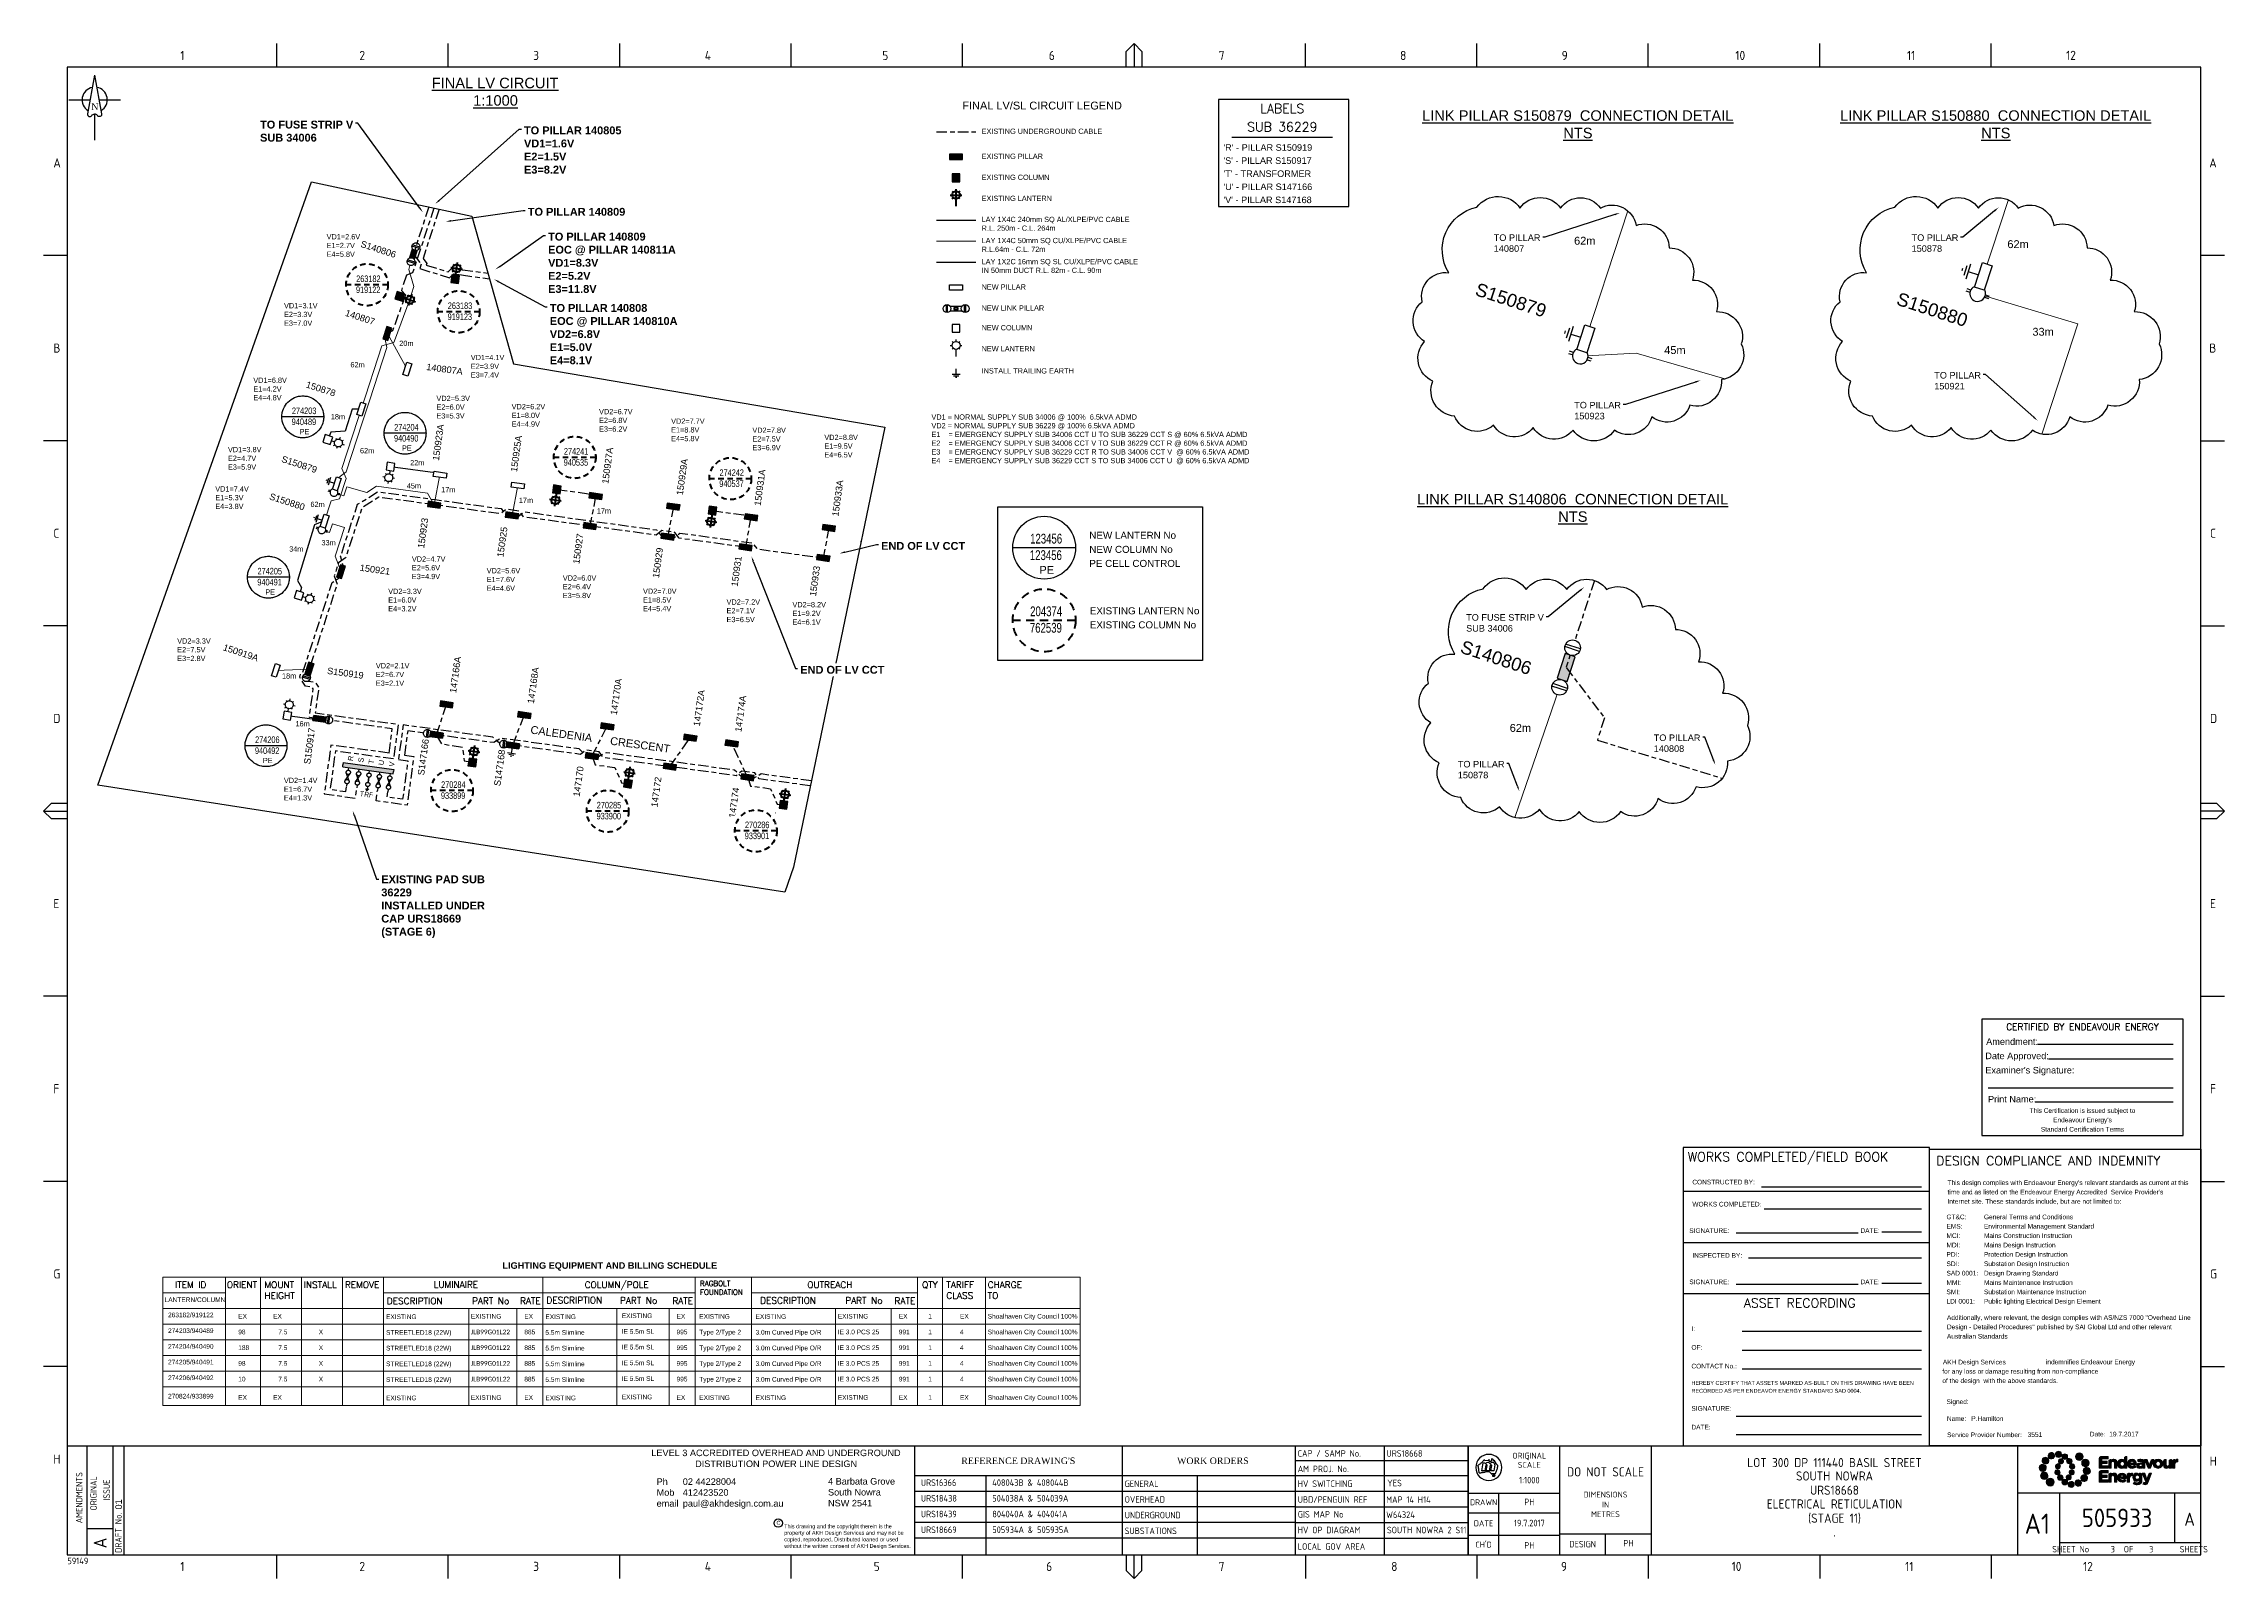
# Paper-space layout 'Retic3' of a CAD drawing. Header units: metres, sheet in millimetres. Extents: x -21 to 813, y -3 to 583.
# The model-space entities are those that its viewports show. They can reach past a viewport. Long polylines and large blocks are cut down to what shows.
import ezdxf
from ezdxf import colors
from ezdxf.entities.mleader import LeaderData, LeaderLine
from ezdxf.enums import TextEntityAlignment as Align
from ezdxf.math import Vec2, Vec3

# ---------------------------------------------------------------- set-up
doc = ezdxf.new("R2010")
doc.units = ezdxf.units.M
for name, pattern in [('Cable Exist UG', [8.2, 4, -1.2, 1.8, -1.2]), ('Dash', [5, 3, -2]), ('IE Trench LV', [6.5, 5, -1.5])]:
    doc.linetypes.add(name, pattern=pattern)
for name, color, linetype in [('_User Miscellaneous1', 7, 'Continuous'), ('_User Miscellaneous2', 7, 'Continuous'), ('_User Stage 5 LV', 255, 'Continuous'), ('_User Stage 5 Pillars', 7, 'Continuous'), ('_User Stage 6 LV', 7, 'Continuous'), ('_User Stage 7 LV', 255, 'Continuous'), ('_User Stage 8 Columns', 7, 'Continuous'), ('_User Stage 8 Lanterns', 7, 'Continuous'), ('_User Stage 8 LV', 7, 'Continuous'), ('_User Stage 8 Pillars', 7, 'Continuous'), ('Equip_LV_EXT', 7, 'Continuous'), ('Equip_LV_NEW', 2, 'Continuous'), ('Equip_SP_SL_EXT', 7, 'Continuous'), ('Equip_SP_SL_NEW', 2, 'Continuous'), ('Mains_LV_EXT', 7, 'Continuous'), ('Mains_LV_NEW_T84', 2, 'Continuous'), ('Mains_LV_New_T94', 2, 'Continuous'), ('Notes', 7, 'Continuous'), ('Notes_LV_MISC', 7, 'Continuous'), ('Notes_SL_MISC', 7, 'Continuous'), ('Notes_SP_NEW', 2, 'Continuous'), ('Panels_LV_SL_NEW', 2, 'Continuous'), ('Sub_LV_EXT', 7, 'Continuous'), ('Sub_LV_NEW', 2, 'Continuous'), ('SupportsUG_SP_EXT', 7, 'Continuous'), ('SupportsUG_SP_LV_EXT', 7, 'Continuous'), ('SupportsUG_SP_LV_NEW', 2, 'Continuous'), ('SupportsUG_SP_LV_SL_EXT', 7, 'Continuous'), ('SupportsUG_SP_LV_SL_NEW', 2, 'Continuous')]:
    doc.layers.add(name, color=color, linetype=linetype)
doc.layers.add('Viewports', color=6, linetype='Continuous', plot=False)
doc.styles.add('COLUMN_LABEL', font='arial.ttf')
doc.styles.add('Elec', font='romand__.ttf')
doc.styles.add('iecARIAL', font='arial.ttf', dxfattribs={"height": 2})
doc.styles.add('iecISOCP', font='isocp.shx')
doc.styles.add('iecNAME', font='times.ttf')
doc.styles.add('iecTimesNewRoman', font='times.ttf')
doc.styles.add('IESYMBOL1', font='isocp.shx')
doc.styles.add('POLE_LABEL', font='arial.ttf')
doc.styles.add('SL_LABEL', font='arial.ttf')
doc.styles.get("Standard").update_dxf_attribs({"font": 'arial.ttf'})
doc.linetypes.add('Cable 1', pattern='A,7,-3,["//",Standard,S=1.5,R=0,X=-2.1,Y=-0.7],-0.001', length=10.001)
doc.linetypes.add('Cable 5', pattern='A,10,-1,["o",Standard,S=2,R=0,X=-1,Y=-0.7],-1e-05,["o",Standard,S=2,R=0,X=-0.2,Y=-0.7],-1.2', length=12.20001)
doc.linetypes.add('Cable New UG', pattern='A,7,-0.25,["x",Standard,S=2,R=0,X=0.2,Y=-0.8],-2.1', length=9.35)
doc.linetypes.add('IECLCABD1', pattern='A,5.25,-0.1,["o",Standard,S=2,R=0,X=1.5,Y=-0.7],-4', length=9.35)

psp = doc.layouts.new('Retic3')

# ---------------------------------------------------------------- texts
at = {"color": 7, "insert": (452.79, 555.1), "char_height": 3.5, "attachment_point": 5, "line_spacing_factor": 1.2, "style": 'Elec'}
psp.add_mtext('LABELS\\PSUB 36229', dxfattribs=at)
at = {"color": 7, "insert": (430.29, 533.68), "char_height": 2.5, "attachment_point": 4, "line_spacing_factor": 1.2}
psp.add_mtext("'R' - PILLAR S150919\\P'S' - PILLAR S150917\\P'T' - TRANSFORMER\\P'U' - PILLAR S147166\\P'V' - PILLAR S147168", dxfattribs=at)
at = {"color": 1, "linetype": 'Continuous', "lineweight": 0, "insert": (154.79, 117.76), "char_height": 2.5, "width": 127.6942, "attachment_point": 1, "style": 'Elec'}
psp.add_mtext('{\\fArial|b1|i0|c0|p34;\\C0;LIGHTING EQUIPMENT AND BILLING SCHEDULE}', dxfattribs=at)
at = {"color": 7, "linetype": 'Continuous', "lineweight": 0, "attachment_point": 1, "style": 'Elec'}
for s, insert, char_height, width in [('ITEM ID', (29.65, 110.43), 2.5, 14.1271), ('ORIENT', (49.48, 110.43), 2.5, 14.1271), ('MOUNT HEIGHT', (63.82, 110.43), 2.5, 14.1271), ('INSTALL', (78.82, 110.43), 2.5, 14.1271), ('REMOVE', (94.59, 110.43), 2.5, 14.1271), ('LUMINAIRE', (128.46, 110.48), 2.5, 23.4899), ('COLUMN/POLE', (186.2, 110.43), 2.5, 36.4143), ('RAGBOLT\\PFOUNDATION', (230.26, 110.67), 2, 16.3394), ('OUTREACH', (271.27, 110.43), 2.5, 19.158), ('QTY', (315.13, 110.43), 2.5, 14.1271), ('TARIFF\\PCLASS', (324.42, 110.43), 2.5, 14.1271), ('CHARGE\\PTO', (340.22, 110.43), 2.5, 14.1271), ('DESCRIPTION', (110.62, 104.21), 2.5, 23.5306), ('PART No', (143.14, 104.25), 2.5, 16.3394), ('RATE', (161.51, 104.25), 2.5, 16.3394), ('DESCRIPTION', (171.59, 104.51), 2.5, 23.5306), ('PART No', (199.69, 104.41), 2.5, 16.3394), ('RATE', (219.69, 104.25), 2.5, 16.3394), ('DESCRIPTION', (253.28, 104.41), 2.5, 23.5306), ('PART No', (285.79, 104.41), 2.5, 16.3394), ('RATE', (304.61, 104.25), 2.5, 16.3394)]:
    psp.add_mtext(s, dxfattribs=dict(at, insert=insert, char_height=char_height, width=width))
at = {"color": 7, "linetype": 'Continuous', "lineweight": 0, "char_height": 1.79, "attachment_point": 1}
for s, insert, width in [('{\\C0;LANTERN/COLUMN}', (25.69, 104.35), 16.7295), ('{\\C0;263182/919122}', (27, 98.52), 16.7295), ('{\\C0;274203/940489}', (27, 92.52), 16.7295), ('98', (53.83, 92.02), 24.0539), ('EX', (53.83, 98.02), 24.0539), ('EX', (67.16, 98.02), 24.0539), ('7.5', (69.13, 92.02), 24.0539), ('X', (84.59, 92.02), 24.0539), ('STREETLED18 (22W)', (110.3, 91.84), 29.6917), ('EXISTING', (110.3, 97.84), 29.6917), ('{\\fCalibri|b0|i0|c0|p34;JLB99G01L22}', (142.7, 92.01), 9.0241), ('EXISTING', (142.7, 98.01), 9.0241), ('885', (163.15, 92.01), 4.8372), ('EX', (163.15, 98.01), 4.8372), ('5.5m Slimline', (171.19, 91.84), 29.6917), ('EXISTING', (171.19, 97.84), 29.6917), ('EXISTING', (200.38, 98.22), 17.7154), ('IE 5.5m SL', (200.38, 92.22), 17.7154), ('995', (221.32, 92.01), 4.8372), ('EX', (221.32, 98.01), 4.8372), ('Type 2/Type 2', (230, 91.96), 23.4729), ('EXISTING', (230, 97.96), 23.4729), ('3.0m Curved Pipe O/R', (251.52, 91.92), 29.0775), ('EXISTING', (251.52, 97.92), 29.0775), ('EXISTING', (282.93, 98.02), 24.0539), ('IE 3.0 PCS 25', (282.93, 92.02), 24.0539), ('IE 3.0 PCS 25', (282.93, 92.02), 24.0539), ('991', (306.25, 92.01), 4.8372), ('EX', (306.25, 98.01), 4.8372), ('1', (317.51, 98.02), 24.0539), ('1', (317.51, 92.02), 24.0539), ('4', (329.64, 92.02), 24.0539), ('EX', (329.64, 98.02), 24.0539), ('Shoalhaven City Council 100%', (340.22, 98.02), 37.6163), ('Shoalhaven City Council 100%', (340.22, 92.02), 37.6163), ('{\\C0;274204/940490}', (27, 86.52), 16.7295), ('188', (53.83, 86.02), 24.0539), ('7.5', (69.13, 86.02), 24.0539), ('X', (84.59, 86.02), 24.0539), ('STREETLED18 (22W)', (110.3, 85.84), 29.6917), ('{\\fCalibri|b0|i0|c0|p34;JLB99G01L22}', (142.7, 86.01), 9.0241), ('885', (163.15, 86.01), 4.8372), ('5.5m Slimline', (171.19, 85.84), 29.6917), ('IE 5.5m SL', (200.38, 86.22), 17.7154), ('995', (221.32, 86.01), 4.8372), ('Type 2/Type 2', (230, 85.96), 23.4729), ('3.0m Curved Pipe O/R', (251.52, 85.92), 29.0775), ('IE 3.0 PCS 25', (282.93, 86.02), 24.0539), ('IE 3.0 PCS 25', (282.93, 86.02), 24.0539), ('991', (306.25, 86.01), 4.8372), ('1', (317.51, 86.02), 24.0539), ('4', (329.64, 86.02), 24.0539), ('Shoalhaven City Council 100%', (340.22, 86.02), 37.6163), ('{\\C0;274205/940491}', (27, 80.52), 16.7295), ('98', (53.83, 80.02), 24.0539), ('7.5', (69.13, 80.02), 24.0539), ('X', (84.59, 80.02), 24.0539), ('STREETLED18 (22W)', (110.3, 79.84), 29.6917), ('{\\fCalibri|b0|i0|c0|p34;JLB99G01L22}', (142.7, 80.01), 9.0241), ('885', (163.15, 80.01), 4.8372), ('5.5m Slimline', (171.19, 79.84), 29.6917), ('IE 5.5m SL', (200.38, 80.22), 17.7154), ('995', (221.32, 80.01), 4.8372), ('Type 2/Type 2', (230, 79.96), 23.4729), ('3.0m Curved Pipe O/R', (251.52, 79.92), 29.0775), ('IE 3.0 PCS 25', (282.93, 80.02), 24.0539), ('IE 3.0 PCS 25', (282.93, 80.02), 24.0539), ('991', (306.25, 80.01), 4.8372), ('1', (317.51, 80.02), 24.0539), ('4', (329.64, 80.02), 24.0539), ('Shoalhaven City Council 100%', (340.22, 80.02), 37.6163), ('{\\C0;274206/940492}', (27, 74.52), 16.7295), ('{\\C0;270824/933899}', (27, 67.49), 16.7295), ('10', (53.83, 74.02), 24.0539), ('EX', (53.83, 66.99), 24.0539), ('EX', (67.16, 66.99), 24.0539), ('7.5', (69.13, 74.02), 24.0539), ('X', (84.59, 74.02), 24.0539), ('STREETLED18 (22W)', (110.3, 73.84), 29.6917), ('EXISTING', (110.3, 66.81), 29.6917), ('{\\fCalibri|b0|i0|c0|p34;JLB99G01L22}', (142.7, 74.01), 9.0241), ('EXISTING', (142.7, 66.97), 9.0241), ('885', (163.15, 74.01), 4.8372), ('EX', (163.15, 66.97), 4.8372), ('5.5m Slimline', (171.19, 73.84), 29.6917), ('EXISTING', (171.19, 66.81), 29.6917), ('EXISTING', (200.38, 67.19), 17.7154), ('IE 5.5m SL', (200.38, 74.22), 17.7154), ('995', (221.32, 74.01), 4.8372), ('EX', (221.32, 66.97), 4.8372), ('Type 2/Type 2', (230, 73.96), 23.4729), ('EXISTING', (230, 66.93), 23.4729), ('3.0m Curved Pipe O/R', (251.52, 73.92), 29.0775), ('EXISTING', (251.52, 66.89), 29.0775), ('EXISTING', (282.93, 66.99), 24.0539), ('IE 3.0 PCS 25', (282.93, 74.02), 24.0539), ('IE 3.0 PCS 25', (282.93, 74.02), 24.0539), ('991', (306.25, 74.01), 4.8372), ('EX', (306.25, 66.97), 4.8372), ('1', (317.51, 74.02), 24.0539), ('1', (317.51, 66.99), 24.0539), ('4', (329.64, 74.02), 24.0539), ('EX', (329.64, 66.99), 24.0539), ('Shoalhaven City Council 100%', (340.22, 74.02), 37.6163), ('Shoalhaven City Council 100%', (340.22, 66.99), 37.6163)]:
    psp.add_mtext(s, dxfattribs=dict(at, insert=insert, width=width))
at = {"layer": 'Notes_LV_MISC', "attachment_point": 1}
for s, width, insert, char_height in [('\\pi16.7;{\\LFINAL LV CIRCUIT\\P\\pi32.525;1:1000}', 81.2662, (111.07, 570.35), 4), ('FINAL LV/SL CIRCUIT LEGEND', 66.1985, (330.51, 561.23), 3), ('EXISTING UNDERGROUND CABLE', 59.7556, (337.89, 550.92), 2), ('\\pi4.1323;{\\LLINK PILLAR S150879  CONNECTION DETAIL\\P\\pi58.071;NTS}', 126.6003, (502.11, 557.91), 4), ('\\pi4.1323;{\\LLINK PILLAR S150880  CONNECTION DETAIL\\P\\pi58.071;NTS}', 126.6003, (661.8, 557.91), 4), ('EXISTING PILLAR', 59.7556, (337.89, 541.37), 2), ('EXISTING COLUMN', 59.7556, (337.89, 533.32), 2), ('EXISTING LANTERN', 59.7556, (337.89, 525.27), 2), ('LAY 1X4C 240mm SQ AL/XLPE/PVC CABLE\\PR.L. 250m - C.L. 264m', 59.7556, (337.89, 517.22), 2), ('LAY 1X4C 50mm SQ CU/XLPE/PVC CABLE\\P\\pt28;R.L.64m - C.L. 72m', 59.7556, (337.89, 509.16), 2), ('NEW PILLAR', 59.7556, (337.89, 491.43), 2), ('NEW LINK PILLAR', 59.7556, (337.89, 483.37), 2), ('NEW COLUMN', 59.7556, (337.89, 475.85), 2), ('NEW LANTERN', 59.7556, (337.89, 467.8), 2), ('INSTALL TRAILING EARTH', 59.7556, (337.89, 459.35), 2), ('VD1 = NORMAL SUPPLY SUB 34006 @ 100%  6.5kVA ADMD \\PVD2 = NORMAL SUPPLY SUB 36229 @ 100% 6.5kVA ADMD\\PE1    = EMERGENCY SUPPLY SUB 34006 CCT U TO SUB 36229 CCT S @ 60% 6.5kVA ADMD  \\PE2    = EMERGENCY SUPPLY SUB 34006 CCT V TO SUB 36229 CCT R @ 60% 6.5kVA ADMD  \\PE3    = EMERGENCY SUPPLY SUB 36229 CCT R TO SUB 34006 CCT V  @ 60% 6.5kVA ADMD  \\PE4    = EMERGENCY SUPPLY SUB 36229 CCT S TO SUB 34006 CCT U  @ 60% 6.5kVA ADMD  ', 135.8418, (318.72, 441.73), 2), ('\\pi4.1323;{\\LLINK PILLAR S140806  CONNECTION DETAIL\\P\\pi58.071;NTS}', 126.6003, (500.17, 411.34), 4)]:
    psp.add_mtext_dynamic_manual_height_columns(s, width=width, gutter_width=10, heights=[0], dxfattribs=dict(at, insert=insert, char_height=char_height))
at = {"layer": 'Notes_LV_MISC', "color": 7, "insert": (337.89, 501.11), "char_height": 2, "attachment_point": 1}
psp.add_mtext_dynamic_manual_height_columns('LAY 1X2C 16mm SQ SL CU/XLPE/PVC CABLE IN 50mm DUCT R.L. 82m - C.L. 90m', width=59.7556, gutter_width=10, heights=[0], dxfattribs=at)
at = {"layer": 'Notes_LV_MISC', "linetype": 'Cable New UG', "char_height": 3, "attachment_point": 1, "style": 'iecARIAL'}
for s, insert in [('45m', (598.75, 467.81)), ('62m', (539.7, 323.43))]:
    psp.add_mtext_dynamic_manual_height_columns(s, width=7.5023, gutter_width=10, heights=[0], dxfattribs=dict(at, insert=insert))
at = {"layer": 'Notes_LV_MISC', "linetype": 'Cable New UG', "lineweight": 0, "insert": (739.45, 474.8), "char_height": 3, "attachment_point": 1, "style": 'iecARIAL'}
psp.add_mtext_dynamic_manual_height_columns('33m', width=7.1414, gutter_width=10, heights=[0], dxfattribs=at)

msp = doc.modelspace()

# ---------------------------------------------------------------- texts
at = {"layer": '_User Stage 6 LV', "char_height": 2, "width": 1.1319, "attachment_point": 1, "rotation": 82.22317, "style": 'iecARIAL'}
for s, insert in [('R', (281960.81, 6134422.55)), ('S', (281964.77, 6134422.01)), ('T', (281968.73, 6134421.38)), ('U', (281972.54, 6134420.94)), ('V', (281976.54, 6134420.4))]:
    msp.add_mtext(s, dxfattribs=dict(at, insert=insert))
at = {"layer": 'Notes'}
msp.add_text('CALEDENIA      CRESCENT', height=3, rotation=352.07659, dxfattribs=at).set_placement((282030.5, 6134432.92))
at = {"layer": 'Notes_LV_MISC', "linetype": 'Cable New UG', "lineweight": 0, "char_height": 2, "attachment_point": 1, "style": 'iecARIAL'}
for s, width, heights, insert in [('VD1=3.1V\\PE2=3.3V\\PE3=7.0V', 17.9714, [14.65], (281936.48, 6134597.36)), ('20m', 7.1414, [0], (281980.52, 6134582.98)), ('62m', 7.1414, [0], (281961.86, 6134574.8)), ('VD2=7.7V\\PE1=8.8V\\PE4=5.8V', 17.9714, [13.24], (282084.41, 6134553.24)), ('VD1=3.8V\\PE2=4.7V\\PE3=5.9V', 17.9714, [9.5], (281915.05, 6134542.39)), ('VD2=8.8V\\PE1=9.5V\\PE4=6.5V', 17.9714, [12.21], (282142.96, 6134547.05)), ('VD1=7.4V\\PE1=5.3V\\PE4=3.8V', 17.9714, [12.85], (281910.21, 6134527.35)), ('17m', 7.1414, [0], (281996.53, 6134527.08)), ('17m', 7.1414, [0], (282056.01, 6134518.95)), ('34m', 7.1414, [0], (281938.45, 6134504.41)), ('VD2=4.7V\\PE2=5.6V\\PE3=4.9V', 17.9714, [13.36], (281985.34, 6134500.55)), ('VD2=5.6V\\PE1=7.6V\\PE4=4.6V', 17.9714, [13.17], (282013.94, 6134496.09)), ('VD2=6.0V\\PE2=6.4V\\PE3=5.8V', 17.9714, [16.01], (282043.01, 6134493.3)), ('VD2=3.3V\\PE1=6.0V\\PE4=3.2V', 17.9714, [11.03], (281976.3, 6134488.23)), ('VD2=7.0V\\PE1=8.5V\\PE4=5.4V', 17.9714, [11.96], (282073.67, 6134488.27)), ('VD2=7.2V\\PE2=7.1V\\PE3=6.5V', 17.9714, [12.15], (282105.59, 6134484.12)), ('VD2=8.2V\\PE1=9.2V\\PE4=6.1V\\P', 17.9714, [14.67], (282130.76, 6134483.13)), ('VD2=3.3V\\PE2=7.5V\\PE3=2.8V', 17.9714, [12.96], (281895.66, 6134469.24)), ('VD2=2.1V\\PE2=6.7V\\PE3=2.1V', 17.9714, [12.99], (281971.58, 6134459.79))]:
    msp.add_mtext_dynamic_manual_height_columns(s, width=width, gutter_width=10, heights=heights, dxfattribs=dict(at, insert=insert))

# ---------------------------------------------------------------- blocks, each defined once
blk = doc.blocks.new('NorthPnt 11(NP11)')
for p, q in [((-19.7, 0), (-3.5, 0)), ((-0.1, -10.9), (-0.1, -30.8)), ((3.3, 0), (19.7, 0))]:
    blk.add_line(p, q)
for points in [[(-0.1, 18.8), (-5.4, -10.7, 0.877048), (-2.3, -11.9, -0.1543), (-0.1, -10.9, 0.090511)], [(-0.1, 18.8), (5.3, -10.7, -0.877048), (2.1, -11.9, 0.1543), (-0.1, -10.9, -0.090511)]]:
    blk.add_lwpolyline(points, format="xyb")
for start, end in [(100.5988, 238.8643), (300.0994, 80.4374)]:
    blk.add_arc((0, 0), 9.64, start, end)
at = {"color": 7, "style": 'iecNAME'}
blk.add_text('N', height=5.02, dxfattribs=at).set_placement((-2.6, -7.8))
blk = doc.blocks.new('akhlogo')
at = {"layer": '_User Miscellaneous2'}
blk.add_circle((113.53, 12.12), 1.6, dxfattribs=at)
at = {"layer": '_User Miscellaneous2', "attachment_point": 1}
for s, insert, char_height, width in [('\\pi5.9046;LEVEL 3 ACCREDITED OVERHEAD AND UNDERGROUND \\P\\pi22.653;DISTRIBUTION POWER LINE DESIGN ', (59.13, 40.21), 2.5, 106.6522), ('Ph ^I02 44228004{\\fCalibri|b0|i0|c0|p34; ^J}Mob^I412423520\\Pemail^Ipaul@akhdesign.com.au', (67.06, 29.24), 2.5, 53.0212), ('4 Barbata Grove\\PSouth Nowra\\PNSW 2541', (132.56, 29.34), 2.5, 39.4695), ('This drawing and the copyright therein is the property of AKH Design Services and may not be copied, reproduced, Distributed loaned or used without the written consent of AKH Design Services.', (115.82, 11.65), 1.5, 48.7359)]:
    blk.add_mtext(s, dxfattribs=dict(at, insert=insert, char_height=char_height, width=width))
at = {"layer": '_User Miscellaneous2', "char_height": 1.5, "attachment_point": 1}
for insert in [(112.87, 13), (112.88, 13)]:
    blk.add_mtext('C', dxfattribs=dict(at, insert=insert))
blk = doc.blocks.new('NOTE_CERTIFIED-BY-IE')
at = {"color": 7, "linetype": 'Continuous', "lineweight": -3}
for p, q in [((21.25, 34.9), (73.15, 34.9)), ((25.46, 29.41), (73.15, 29.41)), ((2.51, 18.32), (73.15, 18.32)), ((20.45, 12.96), (73.15, 12.96))]:
    blk.add_line(p, q, dxfattribs=at)
blk.add_lwpolyline([(0, 0), (76.98, 0), (76.98, 44.52), (0, 44.52)], close=True)
at = {"color": 7, "lineweight": -3, "style": 'Elec'}
blk.add_text('CERTIFIED BY ENDEAVOUR ENERGY', height=2.52, dxfattribs=at).set_placement((38.51, 41.58), align=Align.MIDDLE_CENTER)
at = {"color": 7, "lineweight": -3}
for s, p in [('Amendment:', (1.7, 35.94)), ('Date Approved:', (1.37, 30.47)), ("Examiner's Signature:", (1.37, 25.01))]:
    blk.add_text(s, height=2.5, dxfattribs=at).set_placement(p, align=Align.MIDDLE_LEFT)
blk.add_text('Print Name:', height=2.5, dxfattribs=at).set_placement((2.4, 11.95), align=Align.BOTTOM_LEFT)
at = {"color": 7, "lineweight": -3, "insert": (38.49, 5.99), "char_height": 1.79, "attachment_point": 5, "line_spacing_factor": 1.2}
blk.add_mtext("This Certification is issued subject to \\PEndeavour Energy's \\PStandard Certification Terms", dxfattribs=at)
blk = doc.blocks.new('NOTE_DESIGN-COMPLIANCE')
blk.add_lwpolyline([(0, 113.3), (103.74, 113.3), (103.74, 0), (0, 0)], close=True)
at = {"color": 7, "lineweight": -3, "style": 'Elec'}
blk.add_text('DESIGN COMPLIANCE AND INDEMNITY', height=3.5, dxfattribs=at).set_placement((2.6, 106.13), align=Align.BOTTOM_LEFT)
at = {"color": 7, "lineweight": -3}
for s, p in [('Signed:', (6.54, 17.75)), ('Name:', (6.71, 11.32)), ('Service Provider Number:', (6.76, 5.11)), ('Date: ', (61.29, 5.38))]:
    blk.add_text(s, height=1.79, dxfattribs=at).set_placement(p, align=Align.TOP_LEFT)
at = {"color": 7, "lineweight": -3, "char_height": 1.79, "line_spacing_factor": 1.2}
for s, insert, attachment_point in [("This design complies with Endeavour Energy's relevant standards as current at this \\Ptime and as listed on the Endeavour Energy Accredited  Service Provider's\\PInternet site. These standards include, but are not limited to:", (6.92, 92.16), 7), ('GT&C:^IGeneral Terms and Conditions\\PEMS:^I^IEnvironmental Management Standard\\PMCI:^I^IMains Construction Instruction\\PMDI:^I^IMains Design Instruction\\PPDI:^I^IProtection Design Instruction\\PSDI:^I^ISubstation Design Instruction\\PSAD 0001:^IDesign Drawing Standard\\PMMI:^I^IMains Maintenance Instruction\\PSMI:^I^ISubstation Maintenance Instruction\\PLDI 0001:^IPublic lighting Electrical Design Element ', (6.53, 88.36), 1), ('\\PAdditionally, where relevant, the design complies with AS/NZS 7000 "Overhead Line\\PDesign - Detailed Procedures" published by SAI Global Ltd and other relevant \\PAustralian Standards', (6.7, 53.5), 1), ('                                                         indemnifies Endeavour Energy \\Pfor any loss or damage resulting from non-compliance \\Pof the design  with the above standards.', (4.93, 32.94), 1)]:
    blk.add_mtext(s, dxfattribs=dict(at, insert=insert, attachment_point=attachment_point))
at = {"ltscale": 0.5}
for tag, p in [('COMPANYNAME', (5.15, 31.1)), ('NAME', (16, 9.52)), ('SPN', (37.54, 3.38)), ('DATE', (68.73, 3.59))]:
    blk.add_attdef(tag, p, '', height=1.8, dxfattribs=at)
blk = doc.blocks.new('NOTE_WORKS-COMPLETED')
at = {"lineweight": -3}
for p, q in [((94.11, 97.2), (0, 97.2)), ((94.11, 77.62), (0, 77.62)), ((93.87, 58.03), (0, 58.03))]:
    blk.add_line(p, q, dxfattribs=at)
at = {"color": 7, "linetype": 'Continuous', "lineweight": -3}
for p, q in [((30, 99), (91.13, 99)), ((31, 90.55), (91.13, 90.55)), ((20.3, 81.37), (66.83, 81.37)), ((75.92, 81.71), (91.13, 81.71)), ((25, 71.88), (91.13, 71.88)), ((20.3, 61.78), (66.83, 61.78)), ((75.92, 62.13), (91.13, 62.13)), ((22.5, 43.79), (91.13, 43.79)), ((22.5, 36.59), (91.13, 36.59)), ((22.5, 29.42), (91.13, 29.42)), ((20.3, 11.37), (91.13, 11.37)), ((20.3, 4.28), (91.13, 4.28))]:
    blk.add_line(p, q, dxfattribs=at)
at = {"lineweight": -3}
blk.add_lwpolyline([(0, 0), (94.11, 0), (94.11, 113.95), (0, 113.95)], close=True, dxfattribs=at)
at = {"color": 7, "lineweight": -3, "style": 'Elec'}
blk.add_text('WORKS COMPLETED/FIELD BOOK', height=3.5, dxfattribs=at).set_placement((1.75, 110.45), align=Align.MIDDLE_LEFT)
at = {"color": 7, "lineweight": -3}
for s, p in [('CONSTRUCTED BY:', (3.51, 100.79)), ('WORKS COMPLETED:', (3.52, 92.34)), ('INSPECTED BY:', (3.52, 72.76))]:
    blk.add_text(s, height=1.79, dxfattribs=at).set_placement(p, align=Align.MIDDLE_LEFT)
for s, p in [('SIGNATURE:', (10, 82.23)), ('DATE:', (71.45, 82.23)), ('SIGNATURE:', (10, 62.65)), ('DATE:', (71.45, 62.65))]:
    blk.add_text(s, height=1.79, dxfattribs=at).set_placement(p, align=Align.MIDDLE_CENTER)
at = {"color": 7, "lineweight": -3, "style": 'Elec'}
blk.add_text('ASSET RECORDING', height=3.5, dxfattribs=at).set_placement((23.19, 56.32), align=Align.TOP_LEFT)
at = {"color": 7, "lineweight": -3, "insert": (3.17, 45.68), "char_height": 1.79, "width": 89.6105, "attachment_point": 1, "line_spacing_factor": 1.2}
blk.add_mtext('I:\\P\\POF:\\P\\PCONTACT No.:\\P{\\H0.83799x;\\PHEREBY CERTIFY THAT ASSETS MARKED AS-BUILT ON THIS DRAWING HAVE BEEN\\PRECORDED AS PER ENDEAVOR ENERGY STANDARD SAD 0004.}\\P\\PSIGNATURE:\\P\\PDATE:', dxfattribs=at)
at = {"color": 7, "lineweight": -3}
for tag, p in [('CONSTRUCTEDBY', (32.92, 99.87)), ('WORKSCOMPLETED', (32.93, 91.44)), ('SIGNATURE', (23.86, 81.87)), ('DATE', (77.31, 82.21)), ('INSPECTEDBY', (25.68, 72.38)), ('SIGNATURE', (24.59, 62.28)), ('DATE', (77.75, 62.63)), ('ASSETRECORD', (28.77, 44.53)), ('ASSETRECORDOF', (28.5, 37.33)), ('CONTACTNO', (28.5, 30.15)), ('SIGNATURE', (31.79, 12.95)), ('DATE', (32, 5.02))]:
    blk.add_attdef(tag, p, '', height=1.79, dxfattribs=at)
blk = doc.blocks.new('SLANTERN_NUM_EXT')
blk.add_wipeout([(-0.31, 10), (-0.94, 9.96), (-1.57, 9.88), (-2.18, 9.76), (-2.79, 9.61), (-3.39, 9.41), (-3.97, 9.18), (-4.54, 8.91), (-5.09, 8.61), (-5.62, 8.27), (-6.13, 7.91), (-6.62, 7.5), (-7.07, 7.07), (-7.5, 6.62), (-7.91, 6.13), (-8.27, 5.62), (-8.61, 5.09), (-8.91, 4.54), (-9.18, 3.97), (-9.41, 3.39), (-9.61, 2.79), (-9.76, 2.18), (-9.88, 1.57), (-9.96, 0.94), (-10, 0.31), (-10, -0.31), (-9.96, -0.94), (-9.88, -1.57), (-9.76, -2.18), (-9.61, -2.79), (-9.41, -3.39), (-9.18, -3.97), (-8.91, -4.54), (-8.61, -5.09), (-8.27, -5.62), (-7.91, -6.13), (-7.5, -6.62), (-7.07, -7.07), (-6.62, -7.5), (-6.13, -7.91), (-5.62, -8.27), (-5.09, -8.61), (-4.54, -8.91), (-3.97, -9.18), (-3.39, -9.41), (-2.79, -9.61), (-2.18, -9.76), (-1.57, -9.88), (-0.94, -9.96), (-0.31, -10), (0.31, -10), (0.94, -9.96), (1.57, -9.88), (2.18, -9.76), (2.79, -9.61), (3.39, -9.41), (3.97, -9.18), (4.54, -8.91), (5.09, -8.61), (5.62, -8.27), (6.13, -7.91), (6.62, -7.5), (7.07, -7.07), (7.5, -6.62), (7.91, -6.13), (8.27, -5.62), (8.61, -5.09), (8.91, -4.54), (9.18, -3.97), (9.41, -3.39), (9.61, -2.79), (9.76, -2.18), (9.88, -1.57), (9.96, -0.94), (10, -0.31), (10, 0.31), (9.96, 0.94), (9.88, 1.57), (9.76, 2.18), (9.61, 2.79), (9.41, 3.39), (9.18, 3.97), (8.91, 4.54), (8.61, 5.09), (8.27, 5.62), (7.91, 6.13), (7.5, 6.62), (7.07, 7.07), (6.62, 7.5), (6.13, 7.91), (5.62, 8.27), (5.09, 8.61), (4.54, 8.91), (3.97, 9.18), (3.39, 9.41), (2.79, 9.61), (2.18, 9.76), (1.57, 9.88), (0.94, 9.96), (0.31, 10)])
at = {"linetype": 'Dash', "lineweight": 40, "ltscale": 0.7}
blk.add_line((8, 0), (-8, 0), dxfattribs=at)
blk.add_circle((0, 0), 8, dxfattribs=at)
at = {"lineweight": 40, "width": 0.7}
for tag, p in [('SNUMBER', (0.51, 1.05)), ('CNUMBER', (0.44, -3.15))]:
    blk.add_attdef(tag, text='', height=2.5, dxfattribs=at).set_placement(p, align=Align.CENTER)
at = {"lineweight": 40, "flags": 1}
blk.add_attdef('Z', (0, 0), '', height=0.2, dxfattribs=at)
blk = doc.blocks.new('SLANTERN_NUM_NEW')
blk.add_line((0, 0), (8, 0))
at = {"flags": 1}
blk.add_attdef('Z', (0, 0), '', height=0.2, dxfattribs=at)
blk.add_wipeout([(-0.31, 10), (-0.94, 9.96), (-1.57, 9.88), (-2.18, 9.76), (-2.79, 9.61), (-3.39, 9.41), (-3.97, 9.18), (-4.54, 8.91), (-5.09, 8.61), (-5.62, 8.27), (-6.13, 7.91), (-6.62, 7.5), (-7.07, 7.07), (-7.5, 6.62), (-7.91, 6.13), (-8.27, 5.62), (-8.61, 5.09), (-8.91, 4.54), (-9.18, 3.97), (-9.41, 3.39), (-9.61, 2.79), (-9.76, 2.18), (-9.88, 1.57), (-9.96, 0.94), (-10, 0.31), (-10, -0.31), (-9.96, -0.94), (-9.88, -1.57), (-9.76, -2.18), (-9.61, -2.79), (-9.41, -3.39), (-9.18, -3.97), (-8.91, -4.54), (-8.61, -5.09), (-8.27, -5.62), (-7.91, -6.13), (-7.5, -6.62), (-7.07, -7.07), (-6.62, -7.5), (-6.13, -7.91), (-5.62, -8.27), (-5.09, -8.61), (-4.54, -8.91), (-3.97, -9.18), (-3.39, -9.41), (-2.79, -9.61), (-2.18, -9.76), (-1.57, -9.88), (-0.94, -9.96), (-0.31, -10), (0.31, -10), (0.94, -9.96), (1.57, -9.88), (2.18, -9.76), (2.79, -9.61), (3.39, -9.41), (3.97, -9.18), (4.54, -8.91), (5.09, -8.61), (5.62, -8.27), (6.13, -7.91), (6.62, -7.5), (7.07, -7.07), (7.5, -6.62), (7.91, -6.13), (8.27, -5.62), (8.61, -5.09), (8.91, -4.54), (9.18, -3.97), (9.41, -3.39), (9.61, -2.79), (9.76, -2.18), (9.88, -1.57), (9.96, -0.94), (10, -0.31), (10, 0.31), (9.96, 0.94), (9.88, 1.57), (9.76, 2.18), (9.61, 2.79), (9.41, 3.39), (9.18, 3.97), (8.91, 4.54), (8.61, 5.09), (8.27, 5.62), (7.91, 6.13), (7.5, 6.62), (7.07, 7.07), (6.62, 7.5), (6.13, 7.91), (5.62, 8.27), (5.09, 8.61), (4.54, 8.91), (3.97, 9.18), (3.39, 9.41), (2.79, 9.61), (2.18, 9.76), (1.57, 9.88), (0.94, 9.96), (0.31, 10)])
at = {"linetype": 'Continuous'}
blk.add_line((8, 0), (-8, 0), dxfattribs=at)
blk.add_circle((0, 0), 8, dxfattribs=at)
at = {"width": 0.7}
for tag, p in [('SNUMBER', (0.51, 1.05)), ('CNUMBER', (0.44, -3.15))]:
    blk.add_attdef(tag, text='', height=2.5, dxfattribs=at).set_placement(p, align=Align.CENTER)
at = {"layer": 'Notes_LV_MISC', "linetype": 'Continuous', "insert": (-1.2, -4.66), "char_height": 2, "attachment_point": 1, "style": 'iecARIAL'}
blk.add_mtext_dynamic_manual_height_columns('PE', width=8.5143, gutter_width=10, heights=[0], dxfattribs=at)
blk = doc.blocks.new('NOTE_LANTERN-COLUMN-NUM')
at = {"color": 2, "linetype": 'Continuous', "lineweight": 0}
for p, q in [((2.07, 23.95), (15.96, 23.95)), ((2.07, 6.51), (15.96, 6.51))]:
    blk.add_line(p, q, dxfattribs=at)
blk.add_circle((9.02, 6), 6.95)
at = {"color": 7, "char_height": 1.79, "line_spacing_factor": 1.2}
for s, insert, attachment_point in [('NEW LANTERN No\\PNEW COLUMN No\\PPE CELL CONTROL', (20.53, 23.61), 4), ('123456\\P123456', (8.91, 6.51), 5), ('EXISTING LANTERN No\\PEXISTING COLUMN No', (20.65, 6.17), 4)]:
    blk.add_mtext(s, dxfattribs=dict(at, insert=insert, attachment_point=attachment_point))
at = {"layer": 'Equip_SP_SL_EXT'}
blk.add_blockref('SLANTERN_NUM_EXT', (9.02, 5.54), dxfattribs=at).add_auto_attribs({'SNUMBER': '204374', 'CNUMBER': '762539'})
blk.add_lwpolyline([(-2.81, 34.43), (49.35, 34.43), (49.35, -4.69), (-2.81, -4.69)], close=True)
at = {"layer": 'Equip_SP_SL_NEW'}
blk.add_blockref('SLANTERN_NUM_NEW', (9.02, 24.05), dxfattribs=at).add_auto_attribs({'SNUMBER': '123456', 'CNUMBER': '123456'})
blk = doc.blocks.new('Earth')
for p, q in [((0, -2.04), (0, 0)), ((-1.5, -2.04), (1.5, -2.04)), ((-1, -2.64), (1, -2.64)), ((-0.25, -3.24), (0.25, -3.24))]:
    blk.add_line(p, q)
blk = doc.blocks.new('EE_LOGO')
h = blk.add_hatch(color=7)
edge = h.paths.add_edge_path()
edge.add_spline(control_points=[(-25.34, 1.94), (-26.08, 1.98), (-26.72, 1.41), (-26.77, 0.66), (-26.81, -0.09), (-26.24, -0.72), (-25.49, -0.77), (-24.74, -0.81), (-24.1, -0.24), (-24.06, 0.51), (-24.02, 1.25), (-24.59, 1.89), (-25.34, 1.94)], knot_values=[0, 0, 0, 0, 1, 1, 1, 2, 2, 2, 3, 3, 3, 4, 4, 4, 4], degree=3, periodic=0)
h = blk.add_hatch(color=7)
edge = h.paths.add_edge_path()
edge.add_spline(control_points=[(-23.73, 4.46), (-24.34, 4.81), (-25.13, 4.61), (-25.49, 3.99), (-25.85, 3.38), (-25.64, 2.59), (-25.03, 2.23), (-24.41, 1.87), (-23.63, 2.08), (-23.27, 2.69), (-22.91, 3.31), (-23.12, 4.1), (-23.73, 4.46)], knot_values=[0, 0, 0, 0, 1, 1, 1, 2, 2, 2, 3, 3, 3, 4, 4, 4, 4], degree=3, periodic=0)
h = blk.add_hatch(color=7)
edge = h.paths.add_edge_path()
edge.add_spline(control_points=[(-21.12, 5.87), (-21.48, 6.44), (-22.24, 6.61), (-22.81, 6.24), (-23.37, 5.88), (-23.54, 5.12), (-23.17, 4.55), (-22.81, 3.98), (-22.05, 3.82), (-21.48, 4.19), (-20.92, 4.55), (-20.75, 5.31), (-21.12, 5.87)], knot_values=[0, 0, 0, 0, 1, 1, 1, 2, 2, 2, 3, 3, 3, 4, 4, 4, 4], degree=3, periodic=0)
h = blk.add_hatch(color=7)
edge = h.paths.add_edge_path()
edge.add_spline(control_points=[(-19.43, 2.06), (-19.94, 2.17), (-20.44, 1.84), (-20.55, 1.33), (-20.66, 0.82), (-20.34, 0.32), (-19.83, 0.21), (-19.32, 0.1), (-18.81, 0.42), (-18.71, 0.93), (-18.59, 1.44), (-18.92, 1.95), (-19.43, 2.06)], knot_values=[0, 0, 0, 0, 1, 1, 1, 2, 2, 2, 3, 3, 3, 4, 4, 4, 4], degree=3, periodic=0)
h = blk.add_hatch(color=7)
edge = h.paths.add_edge_path()
edge.add_spline(control_points=[(-18.27, 5.87), (-18.34, 6.5), (-18.91, 6.97), (-19.54, 6.9), (-20.18, 6.84), (-20.65, 6.27), (-20.58, 5.63), (-20.52, 4.99), (-19.95, 4.53), (-19.31, 4.59), (-18.67, 4.66), (-18.21, 5.23), (-18.27, 5.87)], knot_values=[0, 0, 0, 0, 1, 1, 1, 2, 2, 2, 3, 3, 3, 4, 4, 4, 4], degree=3, periodic=0)
h = blk.add_hatch(color=7)
edge = h.paths.add_edge_path()
edge.add_spline(control_points=[(-15.91, 4.86), (-15.91, 4.26), (-16.4, 3.77), (-17, 3.77), (-17.6, 3.77), (-18.08, 4.26), (-18.08, 4.86), (-18.08, 5.46), (-17.6, 5.95), (-17, 5.95), (-16.4, 5.95), (-15.91, 5.46), (-15.91, 4.86)], knot_values=[0, 0, 0, 0, 1, 1, 1, 2, 2, 2, 3, 3, 3, 4, 4, 4, 4], degree=3, periodic=0)
edge = h.paths.add_edge_path()
edge.add_spline(control_points=[(-18.29, 3.97), (-18.8, 4.08), (-19.3, 3.76), (-19.41, 3.25), (-19.52, 2.74), (-19.2, 2.23), (-18.69, 2.12), (-18.18, 2.01), (-17.67, 2.33), (-17.56, 2.84), (-17.45, 3.35), (-17.78, 3.86), (-18.29, 3.97)], knot_values=[0, 0, 0, 0, 1, 1, 1, 2, 2, 2, 3, 3, 3, 4, 4, 4, 4], degree=3, periodic=0)
h = blk.add_hatch(color=7)
edge = h.paths.add_edge_path()
edge.add_spline(control_points=[(-14.59, 2.36), (-14.16, 2.75), (-14.12, 3.41), (-14.51, 3.84), (-14.89, 4.27), (-15.55, 4.31), (-15.99, 3.93), (-16.42, 3.54), (-16.46, 2.88), (-16.07, 2.45), (-15.69, 2.01), (-15.02, 1.98), (-14.59, 2.36)], knot_values=[0, 0, 0, 0, 1, 1, 1, 2, 2, 2, 3, 3, 3, 4, 4, 4, 4], degree=3, periodic=0)
edge = h.paths.add_edge_path()
edge.add_spline(control_points=[(-15.91, 4.86), (-15.91, 4.26), (-16.4, 3.77), (-17, 3.77), (-17.6, 3.77), (-18.08, 4.26), (-18.08, 4.86), (-18.08, 5.46), (-17.6, 5.95), (-17, 5.95), (-16.4, 5.95), (-15.91, 5.46), (-15.91, 4.86)], knot_values=[0, 0, 0, 0, 1, 1, 1, 2, 2, 2, 3, 3, 3, 4, 4, 4, 4], degree=3, periodic=0)
h = blk.add_hatch(color=7)
edge = h.paths.add_edge_path()
edge.add_spline(control_points=[(-15.91, 4.86), (-15.91, 4.26), (-16.4, 3.77), (-17, 3.77), (-17.6, 3.77), (-18.08, 4.26), (-18.08, 4.86), (-18.08, 5.46), (-17.6, 5.95), (-17, 5.95), (-16.4, 5.95), (-15.91, 5.46), (-15.91, 4.86)], knot_values=[0, 0, 0, 0, 1, 1, 1, 2, 2, 2, 3, 3, 3, 4, 4, 4, 4], degree=3, periodic=0)
edge = h.paths.add_edge_path(flags=16)
edge.add_spline(control_points=[(-15.91, 4.86), (-15.91, 4.26), (-16.4, 3.77), (-17, 3.77), (-17.6, 3.77), (-18.08, 4.26), (-18.08, 4.86), (-18.08, 5.46), (-17.6, 5.95), (-17, 5.95), (-16.4, 5.95), (-15.91, 5.46), (-15.91, 4.86)], knot_values=[0, 0, 0, 0, 1, 1, 1, 2, 2, 2, 3, 3, 3, 4, 4, 4, 4], degree=3, periodic=0)
h = blk.add_hatch(color=7)
edge = h.paths.add_edge_path()
edge.add_spline(control_points=[(-13.94, 0.18), (-13.41, 0.32), (-13.09, 0.87), (-13.23, 1.4), (-13.37, 1.93), (-13.92, 2.25), (-14.45, 2.11), (-14.98, 1.97), (-15.3, 1.42), (-15.16, 0.89), (-15.02, 0.36), (-14.47, 0.04), (-13.94, 0.18)], knot_values=[0, 0, 0, 0, 1, 1, 1, 2, 2, 2, 3, 3, 3, 4, 4, 4, 4], degree=3, periodic=0)
h = blk.add_hatch(color=7)
edge = h.paths.add_edge_path()
edge.add_spline(control_points=[(-9.93, 4.86), (-9.93, 4.03), (-10.61, 3.35), (-11.44, 3.35), (-12.28, 3.35), (-12.95, 4.03), (-12.95, 4.86), (-12.95, 5.69), (-12.28, 6.37), (-11.44, 6.37), (-10.61, 6.37), (-9.93, 5.69), (-9.93, 4.86)], knot_values=[0, 0, 0, 0, 1, 1, 1, 2, 2, 2, 3, 3, 3, 4, 4, 4, 4], degree=3, periodic=0)
h = blk.add_hatch(color=7)
edge = h.paths.add_edge_path()
edge.add_spline(control_points=[(-8.55, 1.13), (-7.83, 1.45), (-7.5, 2.29), (-7.82, 3.01), (-8.14, 3.73), (-8.98, 4.06), (-9.7, 3.74), (-10.42, 3.42), (-10.75, 2.58), (-10.43, 1.86), (-10.11, 1.14), (-9.27, 0.81), (-8.55, 1.13)], knot_values=[0, 0, 0, 0, 1, 1, 1, 2, 2, 2, 3, 3, 3, 4, 4, 4, 4], degree=3, periodic=0)
h = blk.add_hatch(color=7)
edge = h.paths.add_edge_path()
edge.add_spline(control_points=[(-8.66, -1.92), (-7.91, -1.96), (-7.27, -1.39), (-7.23, -0.64), (-7.19, 0.1), (-7.76, 0.74), (-8.51, 0.78), (-9.25, 0.83), (-9.89, 0.26), (-9.94, -0.49), (-9.98, -1.24), (-9.41, -1.88), (-8.66, -1.92)], knot_values=[0, 0, 0, 0, 1, 1, 1, 2, 2, 2, 3, 3, 3, 4, 4, 4, 4], degree=3, periodic=0)
h = blk.add_hatch(color=7)
edge = h.paths.add_edge_path()
edge.add_spline(control_points=[(-3.85, 0.44), (-3.85, 0.44), (-3.85, 4.25), (-3.85, 4.3), (-3.85, 4.35), (-3.85, 4.86), (-3.29, 4.86), (-2.74, 4.86), (-0.49, 4.86), (-0.49, 4.86), (-0.49, 4.86), (-0.49, 4), (-0.49, 4), (-0.49, 4), (-2.89, 4), (-2.89, 4), (-2.89, 4), (-2.89, 3.1), (-2.89, 3.1), (-2.89, 3.1), (-0.8, 3.1), (-0.8, 3.1), (-0.8, 3.1), (-0.8, 2.23), (-0.8, 2.23), (-0.8, 2.23), (-2.89, 2.23), (-2.89, 2.23), (-2.89, 2.23), (-2.89, 1.31), (-2.89, 1.31), (-2.89, 1.31), (-0.49, 1.31), (-0.49, 1.31), (-0.49, 1.31), (-0.49, 0.44), (-0.49, 0.44), (-0.49, 0.44), (-3.85, 0.44), (-3.85, 0.44)], knot_values=[0, 0, 0, 0, 1, 1, 1, 2, 2, 2, 3, 3, 3, 4, 4, 4, 5, 5, 5, 6, 6, 6, 7, 7, 7, 8, 8, 8, 9, 9, 9, 10, 10, 10, 11, 11, 11, 12, 12, 12, 13, 13, 13, 13], degree=3, periodic=0)
h = blk.add_hatch(color=7)
edge = h.paths.add_edge_path()
edge.add_spline(control_points=[(1.94, 0.44), (1.94, 0.44), (1.94, 2.33), (1.94, 2.33), (1.94, 2.78), (1.73, 3.02), (1.36, 3.02), (1, 3.02), (0.76, 2.78), (0.76, 2.33), (0.76, 2.33), (0.76, 0.44), (0.76, 0.44), (0.76, 0.44), (-0.2, 0.44), (-0.2, 0.44), (-0.2, 0.44), (-0.2, 3.21), (-0.2, 3.27), (-0.2, 3.33), (-0.2, 3.82), (0.36, 3.82), (0.76, 3.82), (0.76, 3.82), (0.76, 3.82), (0.76, 3.82), (0.76, 3.35), (0.76, 3.35), (0.98, 3.63), (1.27, 3.89), (1.75, 3.89), (2.48, 3.89), (2.9, 3.41), (2.9, 2.63), (2.9, 2.63), (2.9, 0.44), (2.9, 0.44), (2.9, 0.44), (1.94, 0.44), (1.94, 0.44)], knot_values=[0, 0, 0, 0, 1, 1, 1, 2, 2, 2, 3, 3, 3, 4, 4, 4, 5, 5, 5, 6, 6, 6, 7, 7, 7, 8, 8, 8, 9, 9, 9, 10, 10, 10, 11, 11, 11, 12, 12, 12, 13, 13, 13, 13], degree=3, periodic=0)
h = blk.add_hatch(color=7)
edge = h.paths.add_edge_path(flags=16)
edge.add_spline(control_points=[(5.8, 2.13), (5.8, 2.69), (5.43, 3.07), (4.98, 3.07), (4.53, 3.07), (4.15, 2.7), (4.15, 2.13), (4.15, 2.13), (4.15, 2.12), (4.15, 2.12), (4.15, 1.56), (4.53, 1.19), (4.98, 1.19), (5.43, 1.19), (5.8, 1.56), (5.8, 2.12), (5.8, 2.12), (5.8, 2.13), (5.8, 2.13)], knot_values=[0, 0, 0, 0, 1, 1, 1, 2, 2, 2, 3, 3, 3, 4, 4, 4, 5, 5, 5, 6, 6, 6, 6], degree=3, periodic=0)
edge = h.paths.add_edge_path()
edge.add_spline(control_points=[(5.79, 0.44), (5.79, 0.44), (5.79, 0.92), (5.79, 0.92), (5.55, 0.6), (5.23, 0.37), (4.73, 0.37), (3.94, 0.37), (3.19, 0.99), (3.19, 2.12), (3.19, 2.12), (3.19, 2.13), (3.19, 2.13), (3.19, 3.26), (3.93, 3.88), (4.73, 3.88), (5.24, 3.88), (5.56, 3.65), (5.79, 3.38), (5.79, 3.38), (5.79, 4.27), (5.79, 4.3), (5.79, 4.34), (5.79, 4.86), (6.34, 4.86), (6.73, 4.86), (6.75, 4.86), (6.75, 4.86), (6.75, 4.86), (6.75, 0.44), (6.75, 0.44), (6.75, 0.44), (5.79, 0.44), (5.79, 0.44)], knot_values=[0, 0, 0, 0, 1, 1, 1, 2, 2, 2, 3, 3, 3, 4, 4, 4, 5, 5, 5, 6, 6, 6, 7, 7, 7, 8, 8, 8, 9, 9, 9, 10, 10, 10, 11, 11, 11, 11], degree=3, periodic=0)
h = blk.add_hatch(color=7)
edge = h.paths.add_edge_path()
edge.add_spline(control_points=[(8.69, 3.89), (7.7, 3.89), (7.01, 3.09), (7.01, 2.13), (7.01, 2.13), (7.01, 2.12), (7.01, 2.12), (7.01, 1.08), (7.77, 0.37), (8.78, 0.37), (9.39, 0.37), (9.85, 0.61), (10.16, 1), (10.16, 1), (9.62, 1.48), (9.62, 1.48), (9.35, 1.24), (9.12, 1.14), (8.79, 1.14), (8.33, 1.13), (8, 1.49), (7.95, 1.86), (7.91, 2.18), (7.93, 2.29), (7.95, 2.43), (8.02, 2.85), (8.29, 3.12), (8.69, 3.12), (9.09, 3.12), (9.34, 2.83), (9.4, 2.4), (9.4, 2.4), (8.14, 2.4), (8.14, 2.4), (8.14, 2.4), (8.12, 1.8), (8.64, 1.8), (9.17, 1.8), (10.32, 1.8), (10.32, 1.8), (10.33, 1.89), (10.34, 1.95), (10.34, 2.04), (10.34, 2.04), (10.34, 2.05), (10.34, 2.05), (10.34, 3.01), (9.82, 3.89), (8.69, 3.89)], knot_values=[0, 0, 0, 0, 1, 1, 1, 2, 2, 2, 3, 3, 3, 4, 4, 4, 5, 5, 5, 6, 6, 6, 7, 7, 7, 8, 8, 8, 9, 9, 9, 10, 10, 10, 11, 11, 11, 12, 12, 12, 13, 13, 13, 14, 14, 14, 15, 15, 15, 16, 16, 16, 16], degree=3, periodic=0)
h = blk.add_hatch(color=7)
edge = h.paths.add_edge_path(flags=16)
edge.add_spline(control_points=[(12.69, 1.8), (12.53, 1.88), (12.31, 1.93), (12.08, 1.93), (11.67, 1.93), (11.42, 1.77), (11.42, 1.46), (11.42, 1.46), (11.42, 1.45), (11.42, 1.45), (11.42, 1.19), (11.63, 1.04), (11.94, 1.04), (12.39, 1.04), (12.69, 1.29), (12.69, 1.63), (12.69, 1.63), (12.69, 1.8), (12.69, 1.8)], knot_values=[0, 0, 0, 0, 1, 1, 1, 2, 2, 2, 3, 3, 3, 4, 4, 4, 5, 5, 5, 6, 6, 6, 6], degree=3, periodic=0)
edge = h.paths.add_edge_path()
edge.add_spline(control_points=[(12.67, 0.44), (12.67, 0.44), (12.67, 0.81), (12.67, 0.81), (12.44, 0.55), (12.12, 0.38), (11.65, 0.38), (11.01, 0.38), (10.49, 0.74), (10.49, 1.41), (10.49, 1.41), (10.49, 1.42), (10.49, 1.42), (10.49, 2.16), (11.05, 2.5), (11.85, 2.5), (12.19, 2.5), (12.44, 2.45), (12.68, 2.37), (12.68, 2.37), (12.68, 2.42), (12.68, 2.42), (12.68, 2.82), (12.43, 3.07), (11.95, 3.07), (11.59, 3.07), (11.33, 3), (11.02, 2.89), (11.02, 2.89), (10.78, 3.62), (10.78, 3.62), (11.15, 3.78), (11.52, 3.89), (12.09, 3.89), (13.14, 3.89), (13.6, 3.35), (13.6, 2.43), (13.6, 2.43), (13.6, 0.44), (13.6, 0.44), (13.6, 0.44), (12.67, 0.44), (12.67, 0.44)], knot_values=[0, 0, 0, 0, 1, 1, 1, 2, 2, 2, 3, 3, 3, 4, 4, 4, 5, 5, 5, 6, 6, 6, 7, 7, 7, 8, 8, 8, 9, 9, 9, 10, 10, 10, 11, 11, 11, 12, 12, 12, 13, 13, 13, 14, 14, 14, 14], degree=3, periodic=0)
h = blk.add_hatch(color=7)
edge = h.paths.add_edge_path()
edge.add_spline(control_points=[(15.71, 0.44), (15.71, 0.44), (14.84, 0.44), (14.84, 0.44), (14.84, 0.44), (13.51, 3.83), (13.51, 3.83), (13.51, 3.83), (14.53, 3.83), (14.53, 3.83), (14.53, 3.83), (15.28, 1.58), (15.28, 1.58), (15.28, 1.58), (15.86, 3.3), (15.86, 3.3), (15.86, 3.3), (16.02, 3.83), (16.4, 3.83), (16.78, 3.83), (17.04, 3.83), (17.04, 3.83), (17.04, 3.83), (15.71, 0.44), (15.71, 0.44)], knot_values=[0, 0, 0, 0, 1, 1, 1, 2, 2, 2, 3, 3, 3, 4, 4, 4, 5, 5, 5, 6, 6, 6, 7, 7, 7, 8, 8, 8, 8], degree=3, periodic=0)
h = blk.add_hatch(color=7)
edge = h.paths.add_edge_path(flags=16)
edge.add_spline(control_points=[(19.52, 2.16), (19.52, 2.66), (19.16, 3.09), (18.63, 3.09), (18.08, 3.09), (17.75, 2.67), (17.75, 2.17), (17.75, 2.17), (17.75, 2.16), (17.75, 2.16), (17.75, 1.66), (18.11, 1.22), (18.64, 1.22), (19.19, 1.22), (19.52, 1.65), (19.52, 2.15), (19.52, 2.15), (19.52, 2.16), (19.52, 2.16)], knot_values=[0, 0, 0, 0, 1, 1, 1, 2, 2, 2, 3, 3, 3, 4, 4, 4, 5, 5, 5, 6, 6, 6, 6], degree=3, periodic=0)
edge = h.paths.add_edge_path()
edge.add_spline(control_points=[(18.63, 0.4), (17.58, 0.4), (16.8, 1.17), (16.8, 2.15), (16.8, 2.15), (16.8, 2.16), (16.8, 2.16), (16.8, 3.13), (17.59, 3.92), (18.64, 3.92), (19.69, 3.92), (20.46, 3.14), (20.46, 2.17), (20.46, 2.17), (20.46, 2.16), (20.46, 2.16), (20.46, 1.19), (19.68, 0.4), (18.63, 0.4)], knot_values=[0, 0, 0, 0, 1, 1, 1, 2, 2, 2, 3, 3, 3, 4, 4, 4, 5, 5, 5, 6, 6, 6, 6], degree=3, periodic=0)
h = blk.add_hatch(color=7)
edge = h.paths.add_edge_path()
edge.add_spline(control_points=[(22.86, 0.44), (22.86, 0.44), (22.86, 0.92), (22.86, 0.92), (22.64, 0.64), (22.36, 0.38), (21.87, 0.38), (21.15, 0.38), (20.72, 0.86), (20.72, 1.63), (20.72, 1.63), (20.72, 3.22), (20.72, 3.27), (20.72, 3.32), (20.72, 3.82), (21.28, 3.82), (21.68, 3.82), (21.68, 3.82), (21.68, 3.82), (21.68, 3.82), (21.68, 1.94), (21.68, 1.94), (21.68, 1.48), (21.9, 1.25), (22.26, 1.25), (22.63, 1.25), (22.86, 1.48), (22.86, 1.94), (22.86, 1.94), (22.86, 3.2), (22.86, 3.27), (22.86, 3.34), (22.87, 3.82), (23.42, 3.82), (23.82, 3.82), (23.82, 3.82), (23.82, 3.82), (23.82, 3.82), (23.82, 0.44), (23.82, 0.44), (23.82, 0.44), (22.86, 0.44), (22.86, 0.44)], knot_values=[0, 0, 0, 0, 1, 1, 1, 2, 2, 2, 3, 3, 3, 4, 4, 4, 5, 5, 5, 6, 6, 6, 7, 7, 7, 8, 8, 8, 9, 9, 9, 10, 10, 10, 11, 11, 11, 12, 12, 12, 13, 13, 13, 14, 14, 14, 14], degree=3, periodic=0)
h = blk.add_hatch(color=7)
edge = h.paths.add_edge_path()
edge.add_spline(control_points=[(26.09, 2.88), (25.46, 2.88), (25.06, 2.5), (25.06, 1.69), (25.06, 1.69), (25.06, 0.44), (25.06, 0.44), (25.06, 0.44), (24.1, 0.44), (24.1, 0.44), (24.1, 0.44), (24.1, 3.24), (24.1, 3.27), (24.1, 3.3), (24.1, 3.83), (24.66, 3.83), (25.22, 3.83), (25.06, 3.83), (25.06, 3.83), (25.06, 3.83), (25.06, 3.14), (25.06, 3.14), (25.26, 3.61), (25.58, 3.91), (26.14, 3.89), (26.14, 3.89), (26.14, 2.88), (26.14, 2.88), (26.14, 2.88), (26.09, 2.88), (26.09, 2.88)], knot_values=[0, 0, 0, 0, 1, 1, 1, 2, 2, 2, 3, 3, 3, 4, 4, 4, 5, 5, 5, 6, 6, 6, 7, 7, 7, 8, 8, 8, 9, 9, 9, 10, 10, 10, 10], degree=3, periodic=0)
h = blk.add_hatch(color=7)
edge = h.paths.add_edge_path()
edge.add_spline(control_points=[(-25.45, -1.11), (-26.17, -1.43), (-26.5, -2.27), (-26.18, -2.99), (-25.86, -3.71), (-25.02, -4.04), (-24.3, -3.72), (-23.58, -3.4), (-23.25, -2.56), (-23.57, -1.84), (-23.88, -1.12), (-24.72, -0.79), (-25.45, -1.11)], knot_values=[0, 0, 0, 0, 1, 1, 1, 2, 2, 2, 3, 3, 3, 4, 4, 4, 4], degree=3, periodic=0)
h = blk.add_hatch(color=7)
edge = h.paths.add_edge_path()
edge.add_spline(control_points=[(-24.06, -4.84), (-24.06, -4.01), (-23.39, -3.33), (-22.55, -3.33), (-21.72, -3.33), (-21.04, -4.01), (-21.04, -4.84), (-21.04, -5.68), (-21.72, -6.35), (-22.55, -6.35), (-23.39, -6.35), (-24.06, -5.68), (-24.06, -4.84)], knot_values=[0, 0, 0, 0, 1, 1, 1, 2, 2, 2, 3, 3, 3, 4, 4, 4, 4], degree=3, periodic=0)
h = blk.add_hatch(color=7)
edge = h.paths.add_edge_path()
edge.add_spline(control_points=[(-20.06, -0.16), (-20.59, -0.3), (-20.9, -0.85), (-20.76, -1.38), (-20.63, -1.91), (-20.08, -2.23), (-19.55, -2.09), (-19.02, -1.95), (-18.7, -1.4), (-18.84, -0.87), (-18.98, -0.34), (-19.52, -0.02), (-20.06, -0.16)], knot_values=[0, 0, 0, 0, 1, 1, 1, 2, 2, 2, 3, 3, 3, 4, 4, 4, 4], degree=3, periodic=0)
h = blk.add_hatch(color=7)
edge = h.paths.add_edge_path()
edge.add_spline(control_points=[(-19.41, -2.34), (-19.84, -2.73), (-19.88, -3.39), (-19.49, -3.82), (-19.1, -4.26), (-18.44, -4.29), (-18.01, -3.91), (-17.58, -3.52), (-17.54, -2.86), (-17.93, -2.43), (-18.31, -2), (-18.97, -1.96), (-19.41, -2.34)], knot_values=[0, 0, 0, 0, 1, 1, 1, 2, 2, 2, 3, 3, 3, 4, 4, 4, 4], degree=3, periodic=0)
h = blk.add_hatch(color=7)
edge = h.paths.add_edge_path()
edge.add_spline(control_points=[(-18.08, -4.84), (-18.08, -4.24), (-17.6, -3.76), (-17, -3.76), (-16.4, -3.76), (-15.91, -4.24), (-15.91, -4.84), (-15.91, -5.44), (-16.4, -5.93), (-17, -5.93), (-17.6, -5.93), (-18.08, -5.44), (-18.08, -4.84)], knot_values=[0, 0, 0, 0, 1, 1, 1, 2, 2, 2, 3, 3, 3, 4, 4, 4, 4], degree=3, periodic=0)
h = blk.add_hatch(color=7)
edge = h.paths.add_edge_path()
edge.add_spline(control_points=[(-15.71, -3.95), (-15.2, -4.06), (-14.69, -3.74), (-14.58, -3.23), (-14.47, -2.72), (-14.8, -2.21), (-15.31, -2.1), (-15.82, -1.99), (-16.32, -2.32), (-16.43, -2.83), (-16.54, -3.34), (-16.22, -3.84), (-15.71, -3.95)], knot_values=[0, 0, 0, 0, 1, 1, 1, 2, 2, 2, 3, 3, 3, 4, 4, 4, 4], degree=3, periodic=0)
h = blk.add_hatch(color=7)
edge = h.paths.add_edge_path()
edge.add_spline(control_points=[(-15.72, -5.85), (-15.66, -6.49), (-15.09, -6.95), (-14.45, -6.89), (-13.81, -6.82), (-13.35, -6.25), (-13.41, -5.62), (-13.48, -4.98), (-14.05, -4.51), (-14.68, -4.58), (-15.33, -4.64), (-15.79, -5.21), (-15.72, -5.85)], knot_values=[0, 0, 0, 0, 1, 1, 1, 2, 2, 2, 3, 3, 3, 4, 4, 4, 4], degree=3, periodic=0)
h = blk.add_hatch(color=7)
edge = h.paths.add_edge_path()
edge.add_spline(control_points=[(-14.57, -2.04), (-14.06, -2.15), (-13.55, -1.83), (-13.44, -1.32), (-13.33, -0.81), (-13.66, -0.3), (-14.17, -0.19), (-14.68, -0.08), (-15.18, -0.4), (-15.29, -0.92), (-15.4, -1.43), (-15.08, -1.93), (-14.57, -2.04)], knot_values=[0, 0, 0, 0, 1, 1, 1, 2, 2, 2, 3, 3, 3, 4, 4, 4, 4], degree=3, periodic=0)
h = blk.add_hatch(color=7)
edge = h.paths.add_edge_path()
edge.add_spline(control_points=[(-12.88, -5.86), (-12.52, -6.43), (-11.76, -6.59), (-11.19, -6.23), (-10.62, -5.86), (-10.46, -5.1), (-10.82, -4.53), (-11.19, -3.97), (-11.95, -3.8), (-12.51, -4.17), (-13.08, -4.53), (-13.25, -5.29), (-12.88, -5.86)], knot_values=[0, 0, 0, 0, 1, 1, 1, 2, 2, 2, 3, 3, 3, 4, 4, 4, 4], degree=3, periodic=0)
h = blk.add_hatch(color=7)
edge = h.paths.add_edge_path()
edge.add_spline(control_points=[(-10.27, -4.44), (-9.65, -4.79), (-8.86, -4.59), (-8.51, -3.97), (-8.15, -3.36), (-8.36, -2.57), (-8.97, -2.22), (-9.58, -1.86), (-10.37, -2.06), (-10.73, -2.68), (-11.09, -3.29), (-10.88, -4.08), (-10.27, -4.44)], knot_values=[0, 0, 0, 0, 1, 1, 1, 2, 2, 2, 3, 3, 3, 4, 4, 4, 4], degree=3, periodic=0)
h = blk.add_hatch(color=7)
edge = h.paths.add_edge_path()
edge.add_spline(control_points=[(-3.85, -4.84), (-3.85, -4.84), (-3.85, -1.03), (-3.85, -0.98), (-3.85, -0.94), (-3.85, -0.42), (-3.29, -0.42), (-2.74, -0.42), (-0.49, -0.42), (-0.49, -0.42), (-0.49, -0.42), (-0.49, -1.29), (-0.49, -1.29), (-0.49, -1.29), (-2.89, -1.29), (-2.89, -1.29), (-2.89, -1.29), (-2.89, -2.19), (-2.89, -2.19), (-2.89, -2.19), (-0.8, -2.19), (-0.8, -2.19), (-0.8, -2.19), (-0.8, -3.05), (-0.8, -3.05), (-0.8, -3.05), (-2.89, -3.05), (-2.89, -3.05), (-2.89, -3.05), (-2.89, -3.98), (-2.89, -3.98), (-2.89, -3.98), (-0.49, -3.98), (-0.49, -3.98), (-0.49, -3.98), (-0.49, -4.84), (-0.49, -4.84), (-0.49, -4.84), (-3.85, -4.84), (-3.85, -4.84)], knot_values=[0, 0, 0, 0, 1, 1, 1, 2, 2, 2, 3, 3, 3, 4, 4, 4, 5, 5, 5, 6, 6, 6, 7, 7, 7, 8, 8, 8, 9, 9, 9, 10, 10, 10, 11, 11, 11, 12, 12, 12, 13, 13, 13, 13], degree=3, periodic=0)
h = blk.add_hatch(color=7)
edge = h.paths.add_edge_path()
edge.add_spline(control_points=[(1.94, -4.84), (1.94, -4.84), (1.94, -2.96), (1.94, -2.96), (1.94, -2.5), (1.73, -2.27), (1.36, -2.27), (1, -2.27), (0.76, -2.5), (0.76, -2.96), (0.76, -2.96), (0.76, -4.84), (0.76, -4.84), (0.76, -4.84), (-0.2, -4.84), (-0.2, -4.84), (-0.2, -4.84), (-0.2, -2.07), (-0.2, -2.01), (-0.2, -1.96), (-0.2, -1.46), (0.36, -1.46), (0.76, -1.46), (0.76, -1.46), (0.76, -1.46), (0.76, -1.46), (0.76, -1.94), (0.76, -1.94), (0.98, -1.65), (1.27, -1.4), (1.75, -1.4), (2.48, -1.4), (2.9, -1.88), (2.9, -2.65), (2.9, -2.65), (2.9, -4.84), (2.9, -4.84), (2.9, -4.84), (1.94, -4.84), (1.94, -4.84)], knot_values=[0, 0, 0, 0, 1, 1, 1, 2, 2, 2, 3, 3, 3, 4, 4, 4, 5, 5, 5, 6, 6, 6, 7, 7, 7, 8, 8, 8, 9, 9, 9, 10, 10, 10, 11, 11, 11, 12, 12, 12, 13, 13, 13, 13], degree=3, periodic=0)
h = blk.add_hatch(color=7)
edge = h.paths.add_edge_path()
edge.add_spline(control_points=[(4.87, -1.4), (3.88, -1.4), (3.19, -2.19), (3.19, -3.16), (3.19, -3.16), (3.19, -3.17), (3.19, -3.17), (3.19, -4.21), (3.94, -4.92), (4.96, -4.92), (5.57, -4.92), (6.03, -4.68), (6.34, -4.29), (6.34, -4.29), (5.79, -3.8), (5.79, -3.8), (5.53, -4.05), (5.29, -4.14), (4.97, -4.15), (4.51, -4.16), (4.18, -3.79), (4.13, -3.42), (4.09, -3.1), (4.11, -3), (4.13, -2.86), (4.2, -2.44), (4.47, -2.17), (4.87, -2.17), (5.27, -2.17), (5.52, -2.46), (5.58, -2.89), (5.58, -2.89), (4.32, -2.89), (4.32, -2.89), (4.32, -2.89), (4.29, -3.49), (4.82, -3.49), (5.35, -3.49), (6.5, -3.49), (6.5, -3.49), (6.51, -3.4), (6.51, -3.34), (6.51, -3.25), (6.51, -3.25), (6.51, -3.23), (6.51, -3.23), (6.51, -2.27), (6, -1.4), (4.87, -1.4)], knot_values=[0, 0, 0, 0, 1, 1, 1, 2, 2, 2, 3, 3, 3, 4, 4, 4, 5, 5, 5, 6, 6, 6, 7, 7, 7, 8, 8, 8, 9, 9, 9, 10, 10, 10, 11, 11, 11, 12, 12, 12, 13, 13, 13, 14, 14, 14, 15, 15, 15, 16, 16, 16, 16], degree=3, periodic=0)
h = blk.add_hatch(color=7)
edge = h.paths.add_edge_path()
edge.add_spline(control_points=[(8.77, -2.4), (8.13, -2.4), (7.74, -2.79), (7.74, -3.6), (7.74, -3.6), (7.74, -4.85), (7.74, -4.85), (7.74, -4.85), (6.78, -4.85), (6.78, -4.85), (6.78, -4.85), (6.78, -2.05), (6.78, -2.02), (6.78, -1.99), (6.77, -1.46), (7.33, -1.46), (7.74, -1.46), (7.74, -1.46), (7.74, -1.46), (7.74, -1.46), (7.74, -2.15), (7.74, -2.15), (7.93, -1.68), (8.25, -1.37), (8.82, -1.4), (8.82, -1.4), (8.82, -2.4), (8.82, -2.4), (8.82, -2.4), (8.77, -2.4), (8.77, -2.4)], knot_values=[0, 0, 0, 0, 1, 1, 1, 2, 2, 2, 3, 3, 3, 4, 4, 4, 5, 5, 5, 6, 6, 6, 7, 7, 7, 8, 8, 8, 9, 9, 9, 10, 10, 10, 10], degree=3, periodic=0)
h = blk.add_hatch(color=7)
edge = h.paths.add_edge_path(flags=16)
edge.add_spline(control_points=[(11.56, -2.97), (11.56, -2.51), (11.2, -2.19), (10.73, -2.19), (10.26, -2.19), (9.91, -2.51), (9.91, -2.97), (9.91, -2.97), (9.91, -2.99), (9.91, -2.99), (9.91, -3.45), (10.26, -3.77), (10.73, -3.77), (11.2, -3.77), (11.56, -3.45), (11.56, -2.99), (11.56, -2.99), (11.56, -2.97), (11.56, -2.97)], knot_values=[0, 0, 0, 0, 1, 1, 1, 2, 2, 2, 3, 3, 3, 4, 4, 4, 5, 5, 5, 6, 6, 6, 6], degree=3, periodic=0)
edge = h.paths.add_edge_path()
edge.add_spline(control_points=[(10.62, -5.87), (10.07, -5.87), (9.55, -5.74), (9.12, -5.51), (9.12, -5.51), (9.45, -4.79), (9.45, -4.79), (9.8, -4.99), (10.14, -5.1), (10.59, -5.1), (11.25, -5.1), (11.56, -4.79), (11.56, -4.18), (11.56, -4.18), (11.56, -4.02), (11.56, -4.02), (11.27, -4.36), (10.96, -4.57), (10.45, -4.57), (9.66, -4.57), (8.95, -3.99), (8.95, -2.99), (8.95, -2.99), (8.95, -2.97), (8.95, -2.97), (8.95, -1.96), (9.68, -1.4), (10.45, -1.4), (10.98, -1.4), (11.29, -1.62), (11.54, -1.9), (11.54, -1.9), (11.54, -1.46), (11.54, -1.46), (11.54, -1.46), (11.54, -1.46), (11.95, -1.46), (12.51, -1.46), (12.5, -2.02), (12.5, -2.02), (12.5, -2.02), (12.5, -4.08), (12.5, -4.08), (12.5, -5.36), (11.87, -5.87), (10.62, -5.87)], knot_values=[0, 0, 0, 0, 1, 1, 1, 2, 2, 2, 3, 3, 3, 4, 4, 4, 5, 5, 5, 6, 6, 6, 7, 7, 7, 8, 8, 8, 9, 9, 9, 10, 10, 10, 11, 11, 11, 12, 12, 12, 13, 13, 13, 14, 14, 14, 15, 15, 15, 15], degree=3, periodic=0)
h = blk.add_hatch(color=7)
edge = h.paths.add_edge_path()
edge.add_spline(control_points=[(14.84, -4.92), (14.58, -5.61), (14.31, -5.87), (13.73, -5.87), (13.38, -5.87), (13.13, -5.78), (12.88, -5.64), (12.88, -5.64), (13.2, -4.94), (13.2, -4.94), (13.33, -5.02), (13.49, -5.07), (13.61, -5.07), (13.78, -5.07), (13.86, -5.02), (13.95, -4.85), (13.95, -4.85), (12.62, -1.46), (12.62, -1.46), (12.62, -1.46), (13.64, -1.46), (13.64, -1.46), (13.64, -1.46), (14.41, -3.76), (14.41, -3.76), (14.41, -3.76), (14.97, -2.01), (14.97, -2.01), (14.97, -2.01), (15.14, -1.46), (15.5, -1.46), (15.86, -1.46), (16.14, -1.46), (16.14, -1.46), (16.14, -1.46), (14.84, -4.92), (14.84, -4.92)], knot_values=[0, 0, 0, 0, 1, 1, 1, 2, 2, 2, 3, 3, 3, 4, 4, 4, 5, 5, 5, 6, 6, 6, 7, 7, 7, 8, 8, 8, 9, 9, 9, 10, 10, 10, 11, 11, 11, 12, 12, 12, 12], degree=3, periodic=0)
at = {"color": 7, "lineweight": 0}
for points in [[(-15.08, 2.11), (-15.08, 2.11)], [(-18.92, -2.1), (-18.92, -2.1)]]:
    blk.add_lwpolyline(points, dxfattribs=at)
for points, knots in [([(-25.34, 1.94), (-26.08, 1.98), (-26.72, 1.41), (-26.77, 0.66), (-26.81, -0.09), (-26.24, -0.72), (-25.49, -0.77), (-24.74, -0.81), (-24.1, -0.24), (-24.06, 0.51), (-24.02, 1.25), (-24.59, 1.89), (-25.34, 1.94)], [0, 0, 0, 0, 1, 1, 1, 2, 2, 2, 3, 3, 3, 4, 4, 4, 4]), ([(-23.73, 4.46), (-24.34, 4.81), (-25.13, 4.61), (-25.49, 3.99), (-25.85, 3.38), (-25.64, 2.59), (-25.03, 2.23), (-24.41, 1.87), (-23.63, 2.08), (-23.27, 2.69), (-22.91, 3.31), (-23.12, 4.1), (-23.73, 4.46)], [0, 0, 0, 0, 1, 1, 1, 2, 2, 2, 3, 3, 3, 4, 4, 4, 4]), ([(-21.12, 5.87), (-21.48, 6.44), (-22.24, 6.61), (-22.81, 6.24), (-23.37, 5.88), (-23.54, 5.12), (-23.17, 4.55), (-22.81, 3.98), (-22.05, 3.82), (-21.48, 4.19), (-20.92, 4.55), (-20.75, 5.31), (-21.12, 5.87)], [0, 0, 0, 0, 1, 1, 1, 2, 2, 2, 3, 3, 3, 4, 4, 4, 4]), ([(-19.43, 2.06), (-19.94, 2.17), (-20.44, 1.84), (-20.55, 1.33), (-20.66, 0.82), (-20.34, 0.32), (-19.83, 0.21), (-19.32, 0.1), (-18.81, 0.42), (-18.71, 0.93), (-18.59, 1.44), (-18.92, 1.95), (-19.43, 2.06)], [0, 0, 0, 0, 1, 1, 1, 2, 2, 2, 3, 3, 3, 4, 4, 4, 4]), ([(-18.27, 5.87), (-18.34, 6.5), (-18.91, 6.97), (-19.54, 6.9), (-20.18, 6.84), (-20.65, 6.27), (-20.58, 5.63), (-20.52, 4.99), (-19.95, 4.53), (-19.31, 4.59), (-18.67, 4.66), (-18.21, 5.23), (-18.27, 5.87)], [0, 0, 0, 0, 1, 1, 1, 2, 2, 2, 3, 3, 3, 4, 4, 4, 4]), ([(-18.29, 3.97), (-18.8, 4.08), (-19.3, 3.76), (-19.41, 3.25), (-19.52, 2.74), (-19.2, 2.23), (-18.69, 2.12), (-18.18, 2.01), (-17.67, 2.33), (-17.56, 2.84), (-17.45, 3.35), (-17.78, 3.86), (-18.29, 3.97)], [0, 0, 0, 0, 1, 1, 1, 2, 2, 2, 3, 3, 3, 4, 4, 4, 4]), ([(-15.91, 4.86), (-15.91, 4.26), (-16.4, 3.77), (-17, 3.77), (-17.6, 3.77), (-18.08, 4.26), (-18.08, 4.86), (-18.08, 5.46), (-17.6, 5.95), (-17, 5.95), (-16.4, 5.95), (-15.91, 5.46), (-15.91, 4.86)], [0, 0, 0, 0, 1, 1, 1, 2, 2, 2, 3, 3, 3, 4, 4, 4, 4]), ([(-15.91, 4.86), (-15.91, 4.26), (-16.4, 3.77), (-17, 3.77), (-17.6, 3.77), (-18.08, 4.26), (-18.08, 4.86), (-18.08, 5.46), (-17.6, 5.95), (-17, 5.95), (-16.4, 5.95), (-15.91, 5.46), (-15.91, 4.86)], [0, 0, 0, 0, 1, 1, 1, 2, 2, 2, 3, 3, 3, 4, 4, 4, 4]), ([(-14.59, 2.36), (-14.16, 2.75), (-14.12, 3.41), (-14.51, 3.84), (-14.89, 4.27), (-15.55, 4.31), (-15.99, 3.93), (-16.42, 3.54), (-16.46, 2.88), (-16.07, 2.45), (-15.69, 2.01), (-15.02, 1.98), (-14.59, 2.36)], [0, 0, 0, 0, 1, 1, 1, 2, 2, 2, 3, 3, 3, 4, 4, 4, 4]), ([(-13.94, 0.18), (-13.41, 0.32), (-13.09, 0.87), (-13.23, 1.4), (-13.37, 1.93), (-13.92, 2.25), (-14.45, 2.11), (-14.98, 1.97), (-15.3, 1.42), (-15.16, 0.89), (-15.02, 0.36), (-14.47, 0.04), (-13.94, 0.18)], [0, 0, 0, 0, 1, 1, 1, 2, 2, 2, 3, 3, 3, 4, 4, 4, 4]), ([(-9.93, 4.86), (-9.93, 4.03), (-10.61, 3.35), (-11.44, 3.35), (-12.28, 3.35), (-12.95, 4.03), (-12.95, 4.86), (-12.95, 5.69), (-12.28, 6.37), (-11.44, 6.37), (-10.61, 6.37), (-9.93, 5.69), (-9.93, 4.86)], [0, 0, 0, 0, 1, 1, 1, 2, 2, 2, 3, 3, 3, 4, 4, 4, 4]), ([(-8.55, 1.13), (-7.83, 1.45), (-7.5, 2.29), (-7.82, 3.01), (-8.14, 3.73), (-8.98, 4.06), (-9.7, 3.74), (-10.42, 3.42), (-10.75, 2.58), (-10.43, 1.86), (-10.11, 1.14), (-9.27, 0.81), (-8.55, 1.13)], [0, 0, 0, 0, 1, 1, 1, 2, 2, 2, 3, 3, 3, 4, 4, 4, 4]), ([(-8.66, -1.92), (-7.91, -1.96), (-7.27, -1.39), (-7.23, -0.64), (-7.19, 0.1), (-7.76, 0.74), (-8.51, 0.78), (-9.25, 0.83), (-9.89, 0.26), (-9.94, -0.49), (-9.98, -1.24), (-9.41, -1.88), (-8.66, -1.92)], [0, 0, 0, 0, 1, 1, 1, 2, 2, 2, 3, 3, 3, 4, 4, 4, 4]), ([(-3.85, 0.44), (-3.85, 0.44), (-3.85, 4.25), (-3.85, 4.3), (-3.85, 4.35), (-3.85, 4.86), (-3.29, 4.86), (-2.74, 4.86), (-0.49, 4.86), (-0.49, 4.86), (-0.49, 4.86), (-0.49, 4), (-0.49, 4), (-0.49, 4), (-2.89, 4), (-2.89, 4), (-2.89, 4), (-2.89, 3.1), (-2.89, 3.1), (-2.89, 3.1), (-0.8, 3.1), (-0.8, 3.1), (-0.8, 3.1), (-0.8, 2.23), (-0.8, 2.23), (-0.8, 2.23), (-2.89, 2.23), (-2.89, 2.23), (-2.89, 2.23), (-2.89, 1.31), (-2.89, 1.31), (-2.89, 1.31), (-0.49, 1.31), (-0.49, 1.31), (-0.49, 1.31), (-0.49, 0.44), (-0.49, 0.44), (-0.49, 0.44), (-3.85, 0.44), (-3.85, 0.44)], [0, 0, 0, 0, 1, 1, 1, 2, 2, 2, 3, 3, 3, 4, 4, 4, 5, 5, 5, 6, 6, 6, 7, 7, 7, 8, 8, 8, 9, 9, 9, 10, 10, 10, 11, 11, 11, 12, 12, 12, 13, 13, 13, 13]), ([(1.94, 0.44), (1.94, 0.44), (1.94, 2.33), (1.94, 2.33), (1.94, 2.78), (1.73, 3.02), (1.36, 3.02), (1, 3.02), (0.76, 2.78), (0.76, 2.33), (0.76, 2.33), (0.76, 0.44), (0.76, 0.44), (0.76, 0.44), (-0.2, 0.44), (-0.2, 0.44), (-0.2, 0.44), (-0.2, 3.21), (-0.2, 3.27), (-0.2, 3.33), (-0.2, 3.82), (0.36, 3.82), (0.76, 3.82), (0.76, 3.82), (0.76, 3.82), (0.76, 3.82), (0.76, 3.35), (0.76, 3.35), (0.98, 3.63), (1.27, 3.89), (1.75, 3.89), (2.48, 3.89), (2.9, 3.41), (2.9, 2.63), (2.9, 2.63), (2.9, 0.44), (2.9, 0.44), (2.9, 0.44), (1.94, 0.44), (1.94, 0.44)], [0, 0, 0, 0, 1, 1, 1, 2, 2, 2, 3, 3, 3, 4, 4, 4, 5, 5, 5, 6, 6, 6, 7, 7, 7, 8, 8, 8, 9, 9, 9, 10, 10, 10, 11, 11, 11, 12, 12, 12, 13, 13, 13, 13]), ([(5.79, 0.44), (5.79, 0.44), (5.79, 0.92), (5.79, 0.92), (5.55, 0.6), (5.23, 0.37), (4.73, 0.37), (3.94, 0.37), (3.19, 0.99), (3.19, 2.12), (3.19, 2.12), (3.19, 2.13), (3.19, 2.13), (3.19, 3.26), (3.93, 3.88), (4.73, 3.88), (5.24, 3.88), (5.56, 3.65), (5.79, 3.38), (5.79, 3.38), (5.79, 4.27), (5.79, 4.3), (5.79, 4.34), (5.79, 4.86), (6.34, 4.86), (6.73, 4.86), (6.75, 4.86), (6.75, 4.86), (6.75, 4.86), (6.75, 0.44), (6.75, 0.44), (6.75, 0.44), (5.79, 0.44), (5.79, 0.44)], [0, 0, 0, 0, 1, 1, 1, 2, 2, 2, 3, 3, 3, 4, 4, 4, 5, 5, 5, 6, 6, 6, 7, 7, 7, 8, 8, 8, 9, 9, 9, 10, 10, 10, 11, 11, 11, 11]), ([(5.8, 2.13), (5.8, 2.69), (5.43, 3.07), (4.98, 3.07), (4.53, 3.07), (4.15, 2.7), (4.15, 2.13), (4.15, 2.13), (4.15, 2.12), (4.15, 2.12), (4.15, 1.56), (4.53, 1.19), (4.98, 1.19), (5.43, 1.19), (5.8, 1.56), (5.8, 2.12), (5.8, 2.12), (5.8, 2.13), (5.8, 2.13)], [0, 0, 0, 0, 1, 1, 1, 2, 2, 2, 3, 3, 3, 4, 4, 4, 5, 5, 5, 6, 6, 6, 6]), ([(8.69, 3.89), (7.7, 3.89), (7.01, 3.09), (7.01, 2.13), (7.01, 2.13), (7.01, 2.12), (7.01, 2.12), (7.01, 1.08), (7.77, 0.37), (8.78, 0.37), (9.39, 0.37), (9.85, 0.61), (10.16, 1), (10.16, 1), (9.62, 1.48), (9.62, 1.48), (9.35, 1.24), (9.12, 1.14), (8.79, 1.14), (8.33, 1.13), (8, 1.49), (7.95, 1.86), (7.91, 2.18), (7.93, 2.29), (7.95, 2.43), (8.02, 2.85), (8.29, 3.12), (8.69, 3.12), (9.09, 3.12), (9.34, 2.83), (9.4, 2.4), (9.4, 2.4), (8.14, 2.4), (8.14, 2.4), (8.14, 2.4), (8.12, 1.8), (8.64, 1.8), (9.17, 1.8), (10.32, 1.8), (10.32, 1.8), (10.33, 1.89), (10.34, 1.95), (10.34, 2.04), (10.34, 2.04), (10.34, 2.05), (10.34, 2.05), (10.34, 3.01), (9.82, 3.89), (8.69, 3.89)], [0, 0, 0, 0, 1, 1, 1, 2, 2, 2, 3, 3, 3, 4, 4, 4, 5, 5, 5, 6, 6, 6, 7, 7, 7, 8, 8, 8, 9, 9, 9, 10, 10, 10, 11, 11, 11, 12, 12, 12, 13, 13, 13, 14, 14, 14, 15, 15, 15, 16, 16, 16, 16]), ([(12.67, 0.44), (12.67, 0.44), (12.67, 0.81), (12.67, 0.81), (12.44, 0.55), (12.12, 0.38), (11.65, 0.38), (11.01, 0.38), (10.49, 0.74), (10.49, 1.41), (10.49, 1.41), (10.49, 1.42), (10.49, 1.42), (10.49, 2.16), (11.05, 2.5), (11.85, 2.5), (12.19, 2.5), (12.44, 2.45), (12.68, 2.37), (12.68, 2.37), (12.68, 2.42), (12.68, 2.42), (12.68, 2.82), (12.43, 3.07), (11.95, 3.07), (11.59, 3.07), (11.33, 3), (11.02, 2.89), (11.02, 2.89), (10.78, 3.62), (10.78, 3.62), (11.15, 3.78), (11.52, 3.89), (12.09, 3.89), (13.14, 3.89), (13.6, 3.35), (13.6, 2.43), (13.6, 2.43), (13.6, 0.44), (13.6, 0.44), (13.6, 0.44), (12.67, 0.44), (12.67, 0.44)], [0, 0, 0, 0, 1, 1, 1, 2, 2, 2, 3, 3, 3, 4, 4, 4, 5, 5, 5, 6, 6, 6, 7, 7, 7, 8, 8, 8, 9, 9, 9, 10, 10, 10, 11, 11, 11, 12, 12, 12, 13, 13, 13, 14, 14, 14, 14]), ([(12.69, 1.8), (12.53, 1.88), (12.31, 1.93), (12.08, 1.93), (11.67, 1.93), (11.42, 1.77), (11.42, 1.46), (11.42, 1.46), (11.42, 1.45), (11.42, 1.45), (11.42, 1.19), (11.63, 1.04), (11.94, 1.04), (12.39, 1.04), (12.69, 1.29), (12.69, 1.63), (12.69, 1.63), (12.69, 1.8), (12.69, 1.8)], [0, 0, 0, 0, 1, 1, 1, 2, 2, 2, 3, 3, 3, 4, 4, 4, 5, 5, 5, 6, 6, 6, 6]), ([(15.71, 0.44), (15.71, 0.44), (14.84, 0.44), (14.84, 0.44), (14.84, 0.44), (13.51, 3.83), (13.51, 3.83), (13.51, 3.83), (14.53, 3.83), (14.53, 3.83), (14.53, 3.83), (15.28, 1.58), (15.28, 1.58), (15.28, 1.58), (15.86, 3.3), (15.86, 3.3), (15.86, 3.3), (16.02, 3.83), (16.4, 3.83), (16.78, 3.83), (17.04, 3.83), (17.04, 3.83), (17.04, 3.83), (15.71, 0.44), (15.71, 0.44)], [0, 0, 0, 0, 1, 1, 1, 2, 2, 2, 3, 3, 3, 4, 4, 4, 5, 5, 5, 6, 6, 6, 7, 7, 7, 8, 8, 8, 8]), ([(18.63, 0.4), (17.58, 0.4), (16.8, 1.17), (16.8, 2.15), (16.8, 2.15), (16.8, 2.16), (16.8, 2.16), (16.8, 3.13), (17.59, 3.92), (18.64, 3.92), (19.69, 3.92), (20.46, 3.14), (20.46, 2.17), (20.46, 2.17), (20.46, 2.16), (20.46, 2.16), (20.46, 1.19), (19.68, 0.4), (18.63, 0.4)], [0, 0, 0, 0, 1, 1, 1, 2, 2, 2, 3, 3, 3, 4, 4, 4, 5, 5, 5, 6, 6, 6, 6]), ([(19.52, 2.16), (19.52, 2.66), (19.16, 3.09), (18.63, 3.09), (18.08, 3.09), (17.75, 2.67), (17.75, 2.17), (17.75, 2.17), (17.75, 2.16), (17.75, 2.16), (17.75, 1.66), (18.11, 1.22), (18.64, 1.22), (19.19, 1.22), (19.52, 1.65), (19.52, 2.15), (19.52, 2.15), (19.52, 2.16), (19.52, 2.16)], [0, 0, 0, 0, 1, 1, 1, 2, 2, 2, 3, 3, 3, 4, 4, 4, 5, 5, 5, 6, 6, 6, 6]), ([(22.86, 0.44), (22.86, 0.44), (22.86, 0.92), (22.86, 0.92), (22.64, 0.64), (22.36, 0.38), (21.87, 0.38), (21.15, 0.38), (20.72, 0.86), (20.72, 1.63), (20.72, 1.63), (20.72, 3.22), (20.72, 3.27), (20.72, 3.32), (20.72, 3.82), (21.28, 3.82), (21.68, 3.82), (21.68, 3.82), (21.68, 3.82), (21.68, 3.82), (21.68, 1.94), (21.68, 1.94), (21.68, 1.48), (21.9, 1.25), (22.26, 1.25), (22.63, 1.25), (22.86, 1.48), (22.86, 1.94), (22.86, 1.94), (22.86, 3.2), (22.86, 3.27), (22.86, 3.34), (22.87, 3.82), (23.42, 3.82), (23.82, 3.82), (23.82, 3.82), (23.82, 3.82), (23.82, 3.82), (23.82, 0.44), (23.82, 0.44), (23.82, 0.44), (22.86, 0.44), (22.86, 0.44)], [0, 0, 0, 0, 1, 1, 1, 2, 2, 2, 3, 3, 3, 4, 4, 4, 5, 5, 5, 6, 6, 6, 7, 7, 7, 8, 8, 8, 9, 9, 9, 10, 10, 10, 11, 11, 11, 12, 12, 12, 13, 13, 13, 14, 14, 14, 14]), ([(26.09, 2.88), (25.46, 2.88), (25.06, 2.5), (25.06, 1.69), (25.06, 1.69), (25.06, 0.44), (25.06, 0.44), (25.06, 0.44), (24.1, 0.44), (24.1, 0.44), (24.1, 0.44), (24.1, 3.24), (24.1, 3.27), (24.1, 3.3), (24.1, 3.83), (24.66, 3.83), (25.22, 3.83), (25.06, 3.83), (25.06, 3.83), (25.06, 3.83), (25.06, 3.14), (25.06, 3.14), (25.26, 3.61), (25.58, 3.91), (26.14, 3.89), (26.14, 3.89), (26.14, 2.88), (26.14, 2.88), (26.14, 2.88), (26.09, 2.88), (26.09, 2.88)], [0, 0, 0, 0, 1, 1, 1, 2, 2, 2, 3, 3, 3, 4, 4, 4, 5, 5, 5, 6, 6, 6, 7, 7, 7, 8, 8, 8, 9, 9, 9, 10, 10, 10, 10]), ([(-25.45, -1.11), (-26.17, -1.43), (-26.5, -2.27), (-26.18, -2.99), (-25.86, -3.71), (-25.02, -4.04), (-24.3, -3.72), (-23.58, -3.4), (-23.25, -2.56), (-23.57, -1.84), (-23.88, -1.12), (-24.72, -0.79), (-25.45, -1.11)], [0, 0, 0, 0, 1, 1, 1, 2, 2, 2, 3, 3, 3, 4, 4, 4, 4]), ([(-24.06, -4.84), (-24.06, -4.01), (-23.39, -3.33), (-22.55, -3.33), (-21.72, -3.33), (-21.04, -4.01), (-21.04, -4.84), (-21.04, -5.68), (-21.72, -6.35), (-22.55, -6.35), (-23.39, -6.35), (-24.06, -5.68), (-24.06, -4.84)], [0, 0, 0, 0, 1, 1, 1, 2, 2, 2, 3, 3, 3, 4, 4, 4, 4]), ([(-20.06, -0.16), (-20.59, -0.3), (-20.9, -0.85), (-20.76, -1.38), (-20.63, -1.91), (-20.08, -2.23), (-19.55, -2.09), (-19.02, -1.95), (-18.7, -1.4), (-18.84, -0.87), (-18.98, -0.34), (-19.52, -0.02), (-20.06, -0.16)], [0, 0, 0, 0, 1, 1, 1, 2, 2, 2, 3, 3, 3, 4, 4, 4, 4]), ([(-19.41, -2.34), (-19.84, -2.73), (-19.88, -3.39), (-19.49, -3.82), (-19.1, -4.26), (-18.44, -4.29), (-18.01, -3.91), (-17.58, -3.52), (-17.54, -2.86), (-17.93, -2.43), (-18.31, -2), (-18.97, -1.96), (-19.41, -2.34)], [0, 0, 0, 0, 1, 1, 1, 2, 2, 2, 3, 3, 3, 4, 4, 4, 4]), ([(-18.08, -4.84), (-18.08, -4.24), (-17.6, -3.76), (-17, -3.76), (-16.4, -3.76), (-15.91, -4.24), (-15.91, -4.84), (-15.91, -5.44), (-16.4, -5.93), (-17, -5.93), (-17.6, -5.93), (-18.08, -5.44), (-18.08, -4.84)], [0, 0, 0, 0, 1, 1, 1, 2, 2, 2, 3, 3, 3, 4, 4, 4, 4]), ([(-15.71, -3.95), (-15.2, -4.06), (-14.69, -3.74), (-14.58, -3.23), (-14.47, -2.72), (-14.8, -2.21), (-15.31, -2.1), (-15.82, -1.99), (-16.32, -2.32), (-16.43, -2.83), (-16.54, -3.34), (-16.22, -3.84), (-15.71, -3.95)], [0, 0, 0, 0, 1, 1, 1, 2, 2, 2, 3, 3, 3, 4, 4, 4, 4]), ([(-15.72, -5.85), (-15.66, -6.49), (-15.09, -6.95), (-14.45, -6.89), (-13.81, -6.82), (-13.35, -6.25), (-13.41, -5.62), (-13.48, -4.98), (-14.05, -4.51), (-14.68, -4.58), (-15.33, -4.64), (-15.79, -5.21), (-15.72, -5.85)], [0, 0, 0, 0, 1, 1, 1, 2, 2, 2, 3, 3, 3, 4, 4, 4, 4]), ([(-14.57, -2.04), (-14.06, -2.15), (-13.55, -1.83), (-13.44, -1.32), (-13.33, -0.81), (-13.66, -0.3), (-14.17, -0.19), (-14.68, -0.08), (-15.18, -0.4), (-15.29, -0.92), (-15.4, -1.43), (-15.08, -1.93), (-14.57, -2.04)], [0, 0, 0, 0, 1, 1, 1, 2, 2, 2, 3, 3, 3, 4, 4, 4, 4]), ([(-12.88, -5.86), (-12.52, -6.43), (-11.76, -6.59), (-11.19, -6.23), (-10.62, -5.86), (-10.46, -5.1), (-10.82, -4.53), (-11.19, -3.97), (-11.95, -3.8), (-12.51, -4.17), (-13.08, -4.53), (-13.25, -5.29), (-12.88, -5.86)], [0, 0, 0, 0, 1, 1, 1, 2, 2, 2, 3, 3, 3, 4, 4, 4, 4]), ([(-10.27, -4.44), (-9.65, -4.79), (-8.86, -4.59), (-8.51, -3.97), (-8.15, -3.36), (-8.36, -2.57), (-8.97, -2.22), (-9.58, -1.86), (-10.37, -2.06), (-10.73, -2.68), (-11.09, -3.29), (-10.88, -4.08), (-10.27, -4.44)], [0, 0, 0, 0, 1, 1, 1, 2, 2, 2, 3, 3, 3, 4, 4, 4, 4]), ([(-3.85, -4.84), (-3.85, -4.84), (-3.85, -1.03), (-3.85, -0.98), (-3.85, -0.94), (-3.85, -0.42), (-3.29, -0.42), (-2.74, -0.42), (-0.49, -0.42), (-0.49, -0.42), (-0.49, -0.42), (-0.49, -1.29), (-0.49, -1.29), (-0.49, -1.29), (-2.89, -1.29), (-2.89, -1.29), (-2.89, -1.29), (-2.89, -2.19), (-2.89, -2.19), (-2.89, -2.19), (-0.8, -2.19), (-0.8, -2.19), (-0.8, -2.19), (-0.8, -3.05), (-0.8, -3.05), (-0.8, -3.05), (-2.89, -3.05), (-2.89, -3.05), (-2.89, -3.05), (-2.89, -3.98), (-2.89, -3.98), (-2.89, -3.98), (-0.49, -3.98), (-0.49, -3.98), (-0.49, -3.98), (-0.49, -4.84), (-0.49, -4.84), (-0.49, -4.84), (-3.85, -4.84), (-3.85, -4.84)], [0, 0, 0, 0, 1, 1, 1, 2, 2, 2, 3, 3, 3, 4, 4, 4, 5, 5, 5, 6, 6, 6, 7, 7, 7, 8, 8, 8, 9, 9, 9, 10, 10, 10, 11, 11, 11, 12, 12, 12, 13, 13, 13, 13]), ([(1.94, -4.84), (1.94, -4.84), (1.94, -2.96), (1.94, -2.96), (1.94, -2.5), (1.73, -2.27), (1.36, -2.27), (1, -2.27), (0.76, -2.5), (0.76, -2.96), (0.76, -2.96), (0.76, -4.84), (0.76, -4.84), (0.76, -4.84), (-0.2, -4.84), (-0.2, -4.84), (-0.2, -4.84), (-0.2, -2.07), (-0.2, -2.01), (-0.2, -1.96), (-0.2, -1.46), (0.36, -1.46), (0.76, -1.46), (0.76, -1.46), (0.76, -1.46), (0.76, -1.46), (0.76, -1.94), (0.76, -1.94), (0.98, -1.65), (1.27, -1.4), (1.75, -1.4), (2.48, -1.4), (2.9, -1.88), (2.9, -2.65), (2.9, -2.65), (2.9, -4.84), (2.9, -4.84), (2.9, -4.84), (1.94, -4.84), (1.94, -4.84)], [0, 0, 0, 0, 1, 1, 1, 2, 2, 2, 3, 3, 3, 4, 4, 4, 5, 5, 5, 6, 6, 6, 7, 7, 7, 8, 8, 8, 9, 9, 9, 10, 10, 10, 11, 11, 11, 12, 12, 12, 13, 13, 13, 13]), ([(4.87, -1.4), (3.88, -1.4), (3.19, -2.19), (3.19, -3.16), (3.19, -3.16), (3.19, -3.17), (3.19, -3.17), (3.19, -4.21), (3.94, -4.92), (4.96, -4.92), (5.57, -4.92), (6.03, -4.68), (6.34, -4.29), (6.34, -4.29), (5.79, -3.8), (5.79, -3.8), (5.53, -4.05), (5.29, -4.14), (4.97, -4.15), (4.51, -4.16), (4.18, -3.79), (4.13, -3.42), (4.09, -3.1), (4.11, -3), (4.13, -2.86), (4.2, -2.44), (4.47, -2.17), (4.87, -2.17), (5.27, -2.17), (5.52, -2.46), (5.58, -2.89), (5.58, -2.89), (4.32, -2.89), (4.32, -2.89), (4.32, -2.89), (4.29, -3.49), (4.82, -3.49), (5.35, -3.49), (6.5, -3.49), (6.5, -3.49), (6.51, -3.4), (6.51, -3.34), (6.51, -3.25), (6.51, -3.25), (6.51, -3.23), (6.51, -3.23), (6.51, -2.27), (6, -1.4), (4.87, -1.4)], [0, 0, 0, 0, 1, 1, 1, 2, 2, 2, 3, 3, 3, 4, 4, 4, 5, 5, 5, 6, 6, 6, 7, 7, 7, 8, 8, 8, 9, 9, 9, 10, 10, 10, 11, 11, 11, 12, 12, 12, 13, 13, 13, 14, 14, 14, 15, 15, 15, 16, 16, 16, 16]), ([(8.77, -2.4), (8.13, -2.4), (7.74, -2.79), (7.74, -3.6), (7.74, -3.6), (7.74, -4.85), (7.74, -4.85), (7.74, -4.85), (6.78, -4.85), (6.78, -4.85), (6.78, -4.85), (6.78, -2.05), (6.78, -2.02), (6.78, -1.99), (6.77, -1.46), (7.33, -1.46), (7.74, -1.46), (7.74, -1.46), (7.74, -1.46), (7.74, -1.46), (7.74, -2.15), (7.74, -2.15), (7.93, -1.68), (8.25, -1.37), (8.82, -1.4), (8.82, -1.4), (8.82, -2.4), (8.82, -2.4), (8.82, -2.4), (8.77, -2.4), (8.77, -2.4)], [0, 0, 0, 0, 1, 1, 1, 2, 2, 2, 3, 3, 3, 4, 4, 4, 5, 5, 5, 6, 6, 6, 7, 7, 7, 8, 8, 8, 9, 9, 9, 10, 10, 10, 10]), ([(10.62, -5.87), (10.07, -5.87), (9.55, -5.74), (9.12, -5.51), (9.12, -5.51), (9.45, -4.79), (9.45, -4.79), (9.8, -4.99), (10.14, -5.1), (10.59, -5.1), (11.25, -5.1), (11.56, -4.79), (11.56, -4.18), (11.56, -4.18), (11.56, -4.02), (11.56, -4.02), (11.27, -4.36), (10.96, -4.57), (10.45, -4.57), (9.66, -4.57), (8.95, -3.99), (8.95, -2.99), (8.95, -2.99), (8.95, -2.97), (8.95, -2.97), (8.95, -1.96), (9.68, -1.4), (10.45, -1.4), (10.98, -1.4), (11.29, -1.62), (11.54, -1.9), (11.54, -1.9), (11.54, -1.46), (11.54, -1.46), (11.54, -1.46), (11.54, -1.46), (11.95, -1.46), (12.51, -1.46), (12.5, -2.02), (12.5, -2.02), (12.5, -2.02), (12.5, -4.08), (12.5, -4.08), (12.5, -5.36), (11.87, -5.87), (10.62, -5.87)], [0, 0, 0, 0, 1, 1, 1, 2, 2, 2, 3, 3, 3, 4, 4, 4, 5, 5, 5, 6, 6, 6, 7, 7, 7, 8, 8, 8, 9, 9, 9, 10, 10, 10, 11, 11, 11, 12, 12, 12, 13, 13, 13, 14, 14, 14, 15, 15, 15, 15]), ([(11.56, -2.97), (11.56, -2.51), (11.2, -2.19), (10.73, -2.19), (10.26, -2.19), (9.91, -2.51), (9.91, -2.97), (9.91, -2.97), (9.91, -2.99), (9.91, -2.99), (9.91, -3.45), (10.26, -3.77), (10.73, -3.77), (11.2, -3.77), (11.56, -3.45), (11.56, -2.99), (11.56, -2.99), (11.56, -2.97), (11.56, -2.97)], [0, 0, 0, 0, 1, 1, 1, 2, 2, 2, 3, 3, 3, 4, 4, 4, 5, 5, 5, 6, 6, 6, 6]), ([(14.84, -4.92), (14.58, -5.61), (14.31, -5.87), (13.73, -5.87), (13.38, -5.87), (13.13, -5.78), (12.88, -5.64), (12.88, -5.64), (13.2, -4.94), (13.2, -4.94), (13.33, -5.02), (13.49, -5.07), (13.61, -5.07), (13.78, -5.07), (13.86, -5.02), (13.95, -4.85), (13.95, -4.85), (12.62, -1.46), (12.62, -1.46), (12.62, -1.46), (13.64, -1.46), (13.64, -1.46), (13.64, -1.46), (14.41, -3.76), (14.41, -3.76), (14.41, -3.76), (14.97, -2.01), (14.97, -2.01), (14.97, -2.01), (15.14, -1.46), (15.5, -1.46), (15.86, -1.46), (16.14, -1.46), (16.14, -1.46), (16.14, -1.46), (14.84, -4.92), (14.84, -4.92)], [0, 0, 0, 0, 1, 1, 1, 2, 2, 2, 3, 3, 3, 4, 4, 4, 5, 5, 5, 6, 6, 6, 7, 7, 7, 8, 8, 8, 9, 9, 9, 10, 10, 10, 11, 11, 11, 12, 12, 12, 12])]:
    blk.add_open_spline(points, degree=3, knots=knots, dxfattribs=at)
blk = doc.blocks.new('A1_FRAME_TITLE')
at = {"layer": 'Notes', "linetype": 'Continuous'}
for p, q in [((89.14, 574.39), (89.14, 583.39)), ((154.65, 574.39), (154.65, 583.39)), ((220.16, 574.39), (220.16, 583.39)), ((285.67, 574.39), (285.67, 583.39)), ((351.17, 574.39), (351.17, 583.39)), ((413.68, 580.39), (416.68, 583.39)), ((416.68, 583.39), (416.68, 574.39)), ((416.68, 583.39), (419.68, 580.39)), ((482.19, 574.39), (482.19, 583.39)), ((547.7, 574.39), (547.7, 583.39)), ((613.21, 574.39), (613.21, 583.39)), ((678.72, 574.39), (678.72, 583.39)), ((744.23, 574.39), (744.23, 583.39)), ((413.68, 574.39), (413.68, 580.39)), ((419.68, 580.39), (419.68, 574.39)), ((9, 502.43), (0, 502.43)), ((833.35, 502.43), (824.35, 502.43)), ((8.99, 431.68), (0, 431.68)), ((824.37, 431.68), (833.35, 431.68)), ((8.99, 360.93), (0, 360.93)), ((824.35, 360.93), (833.35, 360.93)), ((0, 290.18), (3, 293.18)), ((3, 293.18), (8.99, 293.18)), ((824.37, 293.18), (830.35, 293.18)), ((830.35, 293.18), (833.35, 290.18)), ((0, 290.18), (9, 290.18)), ((3, 287.18), (0, 290.18)), ((8.99, 287.18), (3, 287.18)), ((833.35, 290.18), (824.35, 290.18)), ((830.35, 287.18), (824.37, 287.18)), ((833.35, 290.18), (830.35, 287.18)), ((9, 219.43), (0, 219.43)), ((824.35, 219.43), (833.35, 219.43)), ((9, 148.68), (0, 148.68)), ((824.35, 148.68), (833.35, 148.68)), ((9, 77.93), (0, 77.93)), ((824.37, 77.93), (833.35, 77.93)), ((89.14, -3.03), (89.14, 5.97)), ((154.65, -3.03), (154.65, 5.97)), ((220.16, -3.03), (220.16, 5.97)), ((285.67, -3.03), (285.67, 5.97)), ((351.17, -3.03), (351.17, 5.97)), ((413.68, 5.97), (413.68, -0.03)), ((416.68, -3.03), (416.68, 5.97)), ((419.68, -0.03), (419.68, 5.97)), ((482.19, 5.97), (482.19, -3.03)), ((547.7, 5.97), (547.7, -3.03)), ((613.21, 5.97), (613.21, -3.03)), ((678.72, 5.97), (678.72, -3.03)), ((744.23, 5.97), (744.23, -3.03)), ((413.68, -0.03), (416.68, -3.03)), ((416.68, -3.03), (419.68, -0.03))]:
    blk.add_line(p, q, dxfattribs=at)
at = {"layer": 'Notes', "color": 3, "linetype": 'Continuous'}
for p, q in [((9, 574.39), (9, 5.97)), ((824.37, 5.97), (824.37, 574.39)), ((16.59, 5.97), (16.59, 47.62)), ((26.59, 5.97), (26.59, 47.62)), ((30.74, 5.98), (30.74, 47.62)), ((332.78, 47.62), (332.78, 5.97)), ((412.12, 47.62), (412.12, 5.97)), ((478.24, 47.62), (478.24, 5.97)), ((544.37, 47.62), (544.37, 5.97)), ((544.37, 41.97), (544.37, 5.97)), ((16.59, 15.97), (26.59, 15.97))]:
    blk.add_line(p, q, dxfattribs=at)
at = {"layer": 'Notes', "color": 7}
for p, q in [((478.24, 41.97), (544.37, 41.97)), ((512.26, 47.62), (512.26, 5.97)), ((550.56, 42.05), (552.33, 42.16)), ((552.33, 42.52), (552.22, 41.82)), ((552.22, 41.82), (553.35, 41.71)), ((553.35, 41.71), (553.55, 42.96)), ((554.18, 42.18), (555.01, 40.9)), ((567.1, 42.48), (567.3, 42.44)), ((332.81, 36.33), (478.24, 36.33)), ((360.07, 36.33), (360.07, 5.97)), ((440.78, 36.33), (440.78, 5.97)), ((478.24, 36.33), (544.37, 36.33)), ((549.56, 38.09), (550.17, 41.17)), ((550.7, 38.09), (549.56, 38.09)), ((550.17, 41.17), (550.92, 41.17)), ((551.11, 40.17), (550.7, 38.09)), ((550.92, 41.17), (550.97, 40.77)), ((551.27, 38.09), (551.66, 40.06)), ((552.41, 38.09), (551.27, 38.09)), ((552.83, 40.17), (552.41, 38.09)), ((552.98, 38.09), (553.37, 40.06)), ((554.12, 38.09), (552.98, 38.09)), ((554.62, 36.89), (553.22, 36.97)), ((553.22, 36.97), (554.62, 36.89)), ((554.62, 36.89), (553.22, 36.97)), ((553.85, 35.89), (553.78, 36.47)), ((553.78, 36.47), (554.51, 36.47)), ((554.3, 35.74), (553.85, 35.89)), ((554.57, 40.35), (554.12, 38.09)), ((554.51, 36.47), (554.3, 35.74)), ((332.78, 30.28), (478.24, 30.28)), ((478.24, 30.33), (544.37, 30.33)), ((556.15, 5.97), (556.15, 29.54)), ((478.24, 24.33), (332.78, 24.33)), ((478.24, 18.33), (332.78, 18.33)), ((478.24, 24.33), (544.37, 24.33)), ((478.24, 18.33), (544.37, 18.33)), ((544.37, 21.97), (579.37, 21.97)), ((478.24, 12.33), (332.78, 12.33)), ((478.24, 12.33), (544.37, 12.33)), ((544.37, 13.47), (579.37, 13.47)), ((596.87, 5.97), (596.87, 13.97))]:
    blk.add_line(p, q, dxfattribs=at)
at = {"layer": 'Notes', "color": 3}
for p, q in [((544.37, 5.97), (544.37, 47.62)), ((579.37, 5.97), (579.37, 47.62)), ((614.37, 5.97), (614.37, 47.62)), ((754.37, 5.97), (754.37, 47.62)), ((754.37, 29.62), (824.37, 29.62)), ((770.37, 29.62), (770.37, 5.97)), ((814.37, 10.62), (814.37, 29.62)), ((579.37, 13.97), (614.37, 13.97)), ((770.37, 10.62), (824.37, 10.62))]:
    blk.add_line(p, q, dxfattribs=at)
at = {"layer": 'Notes', "color": 7, "linetype": 'Continuous'}
blk.add_line((544.37, 29.54), (579.37, 29.54), dxfattribs=at)
at = {"layer": 'Notes', "color": 3, "linetype": 'Continuous', "flags": 128}
for points in [[(149.5, 574.39), (9, 574.39)], [(824.37, 574.39), (149.5, 574.39)], [(9, 47.62), (123.8, 47.62)], [(123.8, 47.62), (824.37, 47.62)], [(9, 5.97), (123.8, 5.97)], [(123.8, 5.97), (824.37, 5.97)]]:
    blk.add_lwpolyline(points, dxfattribs=at)
at = {"layer": 'Notes', "color": 7}
for centre, radius, start, end in [((552.27, 39.37), 5, 0, 180), ((545.21, 46.16), 6.54, 313.73091, 319.30446), ((545.21, 46.16), 6.54, 319.30467, 324.87822), ((578.7, 57.06), 28.87, 210.14832, 211.86006), ((552.27, 39.37), 5, 180, 0), ((542.41, 49.09), 10.59, 302.58406, 308.15761), ((527.29, 35.61), 21.32, 10.30532, 12.33056), ((527.29, 35.61), 21.32, 8.27952, 10.30476), ((528.59, 35.8), 20.01, 6.25393, 8.27917), ((528.59, 35.8), 20.01, 4.22906, 6.2543), ((548.72, 39.42), 2.15, 265.17341, 270.05038), ((548.72, 39.51), 2.24, 270.04379, 274.73222), ((548.65, 40.42), 3.15, 274.73578, 283.08123), ((542.41, 49.09), 10.59, 308.157, 313.73055), ((550.47, 32.55), 4.93, 97.74193, 103.08139), ((546.76, 59.88), 22.65, 277.74178, 280.88254), ((551.87, 40.21), 1.06, 31.78835, 148.21165), ((551.91, 33.09), 4.63, 85.46129, 100.88239), ((551.39, 40.11), 0.28, 348.69105, 168.69105), ((552.2, 36.78), 0.924, 46.58754, 85.46121), ((553.61, 40.3), 0.961, 2.59815, 150.80981), ((553.1, 40.11), 0.28, 348.69107, 168.69107), ((551.36, 35.89), 2.16, 30.18853, 46.58787), ((554.13, 37.45), 0.75, 311.60829, 321.07916), ((554.18, 37.41), 0.675, 321.08379, 331.59821), ((548.02, 40.74), 7.69, 331.5942, 341.88974), ((477.01, -10.21), 93.25, 33.10964, 33.23409), ((558.55, 42.96), 4.09, 213.11509, 222.41459), ((542.7, 42.48), 13.29, 341.89012, 347.84341), ((555.89, 40.53), 0.484, 222.41995, 236.44219), ((556.07, 40.81), 0.815, 236.43588, 244.74219), ((553.96, 40.06), 1.76, 347.84337, 354.14088), ((554.11, 40.04), 1.61, 354.14364, 1.03424)]:
    blk.add_arc(centre, radius, start, end, dxfattribs=at)
blk.add_blockref('EE_LOGO', (789.37, 38.62))
blk.add_attdef('DRAFT_NUM', (29.9, 23.29), '', height=2.5, rotation=90)
at = {"layer": 'Notes', "color": 7, "style": 'iecISOCP'}
for s, height, p in [('1', 3.5, (52.24, 577.12)), ('2', 3.5, (120.7, 577.12)), ('3', 3.5, (187.09, 577.12)), ('4', 3.5, (252.67, 577.12)), ('5', 3.5, (320.5, 577.12)), ('6', 3.5, (384.13, 577.12)), ('7', 3.5, (449.08, 577.12)), ('8', 3.5, (518.36, 577.12)), ('9', 3.5, (580.11, 577.12)), ('10', 3.5, (646.5, 577.12)), ('11', 3.5, (712.06, 577.12)), ('12', 3.5, (772.87, 577.16)), ('A', 3.5, (3.74, 536.06)), ('A', 3.5, (827.58, 536.06)), ('B', 3.5, (3.74, 465.31)), ('B', 3.5, (827.58, 465.31)), ('C', 3.5, (3.74, 394.56)), ('C', 3.5, (827.87, 394.56)), ('D', 3.5, (3.74, 323.81)), ('D', 3.5, (827.87, 323.81)), ('E', 3.5, (3.74, 253.06)), ('E', 3.5, (827.87, 253.06)), ('F', 3.5, (3.74, 182.31)), ('F', 3.5, (827.87, 182.31)), ('G', 3.5, (3.74, 111.56)), ('G', 3.5, (827.87, 111.56)), ('H', 3.5, (3.74, 40.81)), ('CAP / SAMP No.', 2.5, (479.24, 43.47)), ('H', 3.5, (827.76, 39.97)), ('GENERAL', 2.5, (413.12, 31.86)), ('AM PROJ. No.', 2.5, (479.24, 37.55)), ('HV SWITCHING', 2.5, (479.24, 31.9)), ('OVERHEAD', 2.5, (413.12, 25.9)), ('UBD/PENGUIN REF', 2.5, (479.24, 25.84)), ('UNDERGROUND', 2.5, (413.12, 19.9)), ('HV OP DIAGRAM', 2.5, (479.24, 14.2)), ('GIS MAP No', 2.5, (479.29, 20.2)), ('SUBSTATIONS', 2.5, (413.12, 13.9)), ('LOCAL GOV AREA', 2.5, (479.24, 7.9)), ('1', 3.5, (52.24, -0.22)), ('2', 3.5, (120.7, -0.22)), ('3', 3.5, (187.09, -0.2)), ('4', 3.5, (252.67, -0.22)), ('5', 3.5, (317.21, -0.22)), ('6', 3.5, (383.12, -0.22)), ('7', 3.5, (449.03, -0.22)), ('8', 3.5, (514.97, -0.22)), ('9', 3.5, (579.84, -0.22)), ('10', 3.5, (645.06, -0.2)), ('11', 3.5, (711.36, -0.22)), ('12', 3.5, (779.36, -0.22))]:
    blk.add_text(s, height=height, dxfattribs=at).set_placement(p)
at = {"layer": 'Notes', "style": 'iecTimesNewRoman'}
blk.add_text("REFERENCE DRAWING'S", height=2.5, dxfattribs=at).set_placement((372.45, 40.66), align=Align.CENTER)
blk.add_text('WORK ORDERS', height=2.5, dxfattribs=at).set_placement((433.13, 40.66))
at = {"layer": 'Notes', "color": 7, "style": 'iecISOCP'}
for s, height, p in [('ORIGINAL', 2.24, (567.74, 42.73)), ('SCALE', 2.24, (567.74, 39.23)), ('DRAWN', 2.24, (550.26, 24.93)), ('DIMENSIONS', 2.24, (596.87, 27.88)), ('IN', 2.24, (596.87, 24.04)), ('DATE', 2.24, (550.26, 16.88)), ('METRES', 2.24, (596.87, 20.38)), ("CH'D", 2.24, (550.26, 8.77)), ('DESIGN', 2.5, (588.12, 8.81))]:
    blk.add_text(s, height=height, dxfattribs=at).set_placement(p, align=Align.CENTER)
for s, height, p in [('AMENDMENTS', 2.5, (14.84, 18.02)), ('ORIGINAL', 2.5, (20.34, 22.94)), ('ISSUE', 2.5, (25.34, 26.69)), ('DRAFT No.', 2.5, (29.84, 6.74)), ('A', 5, (24.09, 8.47))]:
    blk.add_text(s, height=height, rotation=90, dxfattribs=at).set_placement(p)
at = {"layer": 'Notes', "color": 1, "style": 'iecISOCP'}
blk.add_text('A1', height=7.68, dxfattribs=at).set_placement((761.88, 17.86), align=Align.MIDDLE_CENTER)
at = {"layer": 'Notes', "color": 7, "style": 'iecISOCP'}
blk.add_text('SHEET No         OF            SHEETS', height=2.5, dxfattribs=at).set_placement((797.31, 8.12), align=Align.MIDDLE_CENTER)
at = {"layer": 'Notes', "insert": (596.84, 37.67), "char_height": 3.5, "width": 29.1, "attachment_point": 5, "style": 'iecISOCP'}
blk.add_mtext('DO NOT SCALE', dxfattribs=at)
at = {"layer": 'Notes', "color": 7, "style": 'iecISOCP'}
for tag, p in [('CAP_NO', (513.19, 43.46)), ('REF_No_1', (335.24, 32.31)), ('REF_1', (362.52, 32.31)), ('GEN_WO', (441.71, 31.76)), ('IE_NUM', (513.05, 37.81)), ('HV_SWITCH', (513.46, 32.16)), ('REF_No_2', (335.24, 26.31)), ('REF_2', (362.52, 26.31)), ('OH_WO', (441.71, 25.81)), ('UBD_REF', (513.05, 25.83)), ('REF_No_3', (335.24, 20.31)), ('REF_No_4', (335.24, 14.31)), ('REF_3', (362.52, 20.31)), ('REF_4', (362.52, 14.31)), ('UG_WO', (441.71, 20.05)), ('GIS_MAP_No', (513.05, 20.04)), ('HV_OP_DIAG', (513.33, 14.2)), ('SUB_WO', (441.71, 13.81)), ('LGA', (512.95, 7.78))]:
    blk.add_attdef(tag, p, '', height=2.5, dxfattribs=at)
at = {"layer": 'Notes', "style": 'iecISOCP'}
for tag, p in [('T1', (684.37, 39.47)), ('T2', (684.37, 34.35)), ('T4', (684.37, 23.66)), ('T3', (684.37, 28.92)), ('T5', (684.37, 18.23)), ('T6', (684.37, 12.97))]:
    blk.add_attdef(tag, text='', height=3.5, dxfattribs=at).set_placement(p, align=Align.CENTER)
at = {"layer": 'Notes', "color": 7, "style": 'iecISOCP'}
for tag, p in [('scale', (567.76, 33.27)), ('DRAWN', (567.76, 24.93)), ('DATE', (567.76, 16.88)), ('CHD', (567.76, 8.37)), ('DESIGN', (605.62, 9.15))]:
    blk.add_attdef(tag, text='', height=2.5, dxfattribs=at).set_placement(p, align=Align.CENTER)
at = {"layer": 'Notes', "color": 4, "style": 'iecISOCP'}
blk.add_attdef('NUM', text='', height=7, dxfattribs=at).set_placement((792.37, 20.12), align=Align.MIDDLE_CENTER)
at = {"layer": 'Notes', "color": 1, "style": 'iecISOCP'}
blk.add_attdef('REV', text='', height=5, dxfattribs=at).set_placement((820.05, 17.1), align=Align.CENTER)
at = {"layer": 'Notes', "color": 7, "style": 'iecISOCP'}
for tag, p in [('NS', (790.71, 8.12)), ('SHTS', (805.41, 8.12))]:
    blk.add_attdef(tag, text='', height=2.5, dxfattribs=at).set_placement(p, align=Align.MIDDLE)
at = {"layer": 'Notes', "style": 'iecISOCP'}
blk.add_attdef('ExportID', (9.08, 2.39), '', height=2.5, dxfattribs=at)
at = {"layer": 'Notes', "style": 'iecISOCP', "flags": 1}
for tag, p in [('ProjectType', (14.17, -26.8)), ('ProjectNumber', (23.56, -26.82)), ('DrawingNumber', (35.51, -26.8)), ('ProjectDescription', (47.56, -26.83)), ('ExportDate', (60.28, -26.79)), ('ExportUserName', (69.15, -26.8)), ('DesignerCompanyName', (81.48, -26.79)), ('ExportAreaOfInterest', (97.1, -26.81)), ('GIS_SUCCESS', (112, -26.78)), ('CAD_SUCCESS', (121.79, -26.78)), ('DEPOTCODE', (132.11, -26.88)), ('ExportCategories', (140.08, -26.8)), ('Comments', (154.38, -26.88))]:
    blk.add_attdef(tag, p, '', height=1, dxfattribs=at)
blk = doc.blocks.new('*U185')
blk.add_wipeout([(-2.47, 0.99), (2.47, 0.99), (2.47, -0.99), (-2.47, -0.99)])
at = {"lineweight": -3}
blk.add_lwpolyline([(-2.47, 0.99), (2.47, 0.99), (2.47, -0.99), (-2.47, -0.99)], close=True, dxfattribs=at)
for tag, height, flags, p in [('ASSET_NUM', 2.5, 8, (2, 4)), ('STREET_CODE', 0.2, 9, (1.5, 2)), ('OWNED_BY', 0.2, 9, (1.5, 1.8)), ('OPERATED_BY', 0.2, 9, (1.5, 1.6)), ('STATE', 0.2, 9, (1.5, 1.2)), ('SUPPORT_TYPE', 0.2, 9, (1.5, 1)), ('SUBURB', 0.2, 9, (1.5, 0.2)), ('STREETNAME', 0.2, 9, (1.5, 0)), ('MAINTAINED_BY', 0.2, 9, (1.5, 1.4)), ('USAGE', 0.2, 9, (1.5, 0.8)), ('LEGEND', 0.2, 9, (1.5, 0.6)), ('PARENT', 0.2, 9, (1.5, 0.4)), ('Z', 0.2, 1, (1.5, -0.6)), ('LOCATION', 0.2, 9, (1.5, -0.2)), ('NOTES', 0.2, 9, (1.5, -0.4))]:
    blk.add_attdef(tag, text='', height=height, dxfattribs=dict(flags=flags)).set_placement(p, align=Align.MIDDLE_LEFT)
blk = doc.blocks.new('*U183')
blk.add_wipeout([(-1.17, 0.93), (-1.28, 0.78), (-1.36, 0.61), (-1.43, 0.44), (-1.47, 0.25), (-1.49, 0.07), (-1.49, -0.12), (-1.46, -0.31), (-1.41, -0.49), (-1.34, -0.66), (-1.25, -0.82), (-1.13, -0.97), (-1, -1.11), (-0.86, -1.22), (-0.7, -1.32), (-0.53, -1.4), (-0.35, -1.45), (-0.16, -1.49), (0.03, -1.49), (0.21, -1.48), (0.4, -1.44), (0.57, -1.38), (0.74, -1.3), (0.9, -1.19), (1.04, -1.07), (1.17, -0.93), (1.28, -0.78), (1.36, -0.61), (1.43, -0.44), (1.47, -0.25), (1.49, -0.07), (1.49, 0.12), (1.46, 0.31), (1.41, 0.49), (1.34, 0.66), (1.25, 0.82), (1.13, 0.97), (1, 1.11), (0.86, 1.22), (0.7, 1.32), (0.53, 1.4), (0.35, 1.45), (0.16, 1.49), (-0.03, 1.49), (-0.21, 1.48), (-0.4, 1.44), (-0.57, 1.38), (-0.74, 1.3), (-0.9, 1.19), (-1.04, 1.07)])
for p, q in [((-0.25, 1.47), (-0.25, 2.22)), ((0.25, 1.47), (0.25, 2.22)), ((-0.25, -1.47), (-0.25, -2.22)), ((0.25, -1.47), (0.25, -2.22))]:
    blk.add_line(p, q)
blk.add_lwpolyline([(1.49, 0, 1), (-1.49, 0, 1)], format="xyb", close=True)
for tag, p, flags in [('ORIENTATION', (0, 0), 9), ('Z', (0, 0), 1), ('USAGE', (0, -0.2), 9), ('NOTES', (0, -0.4), 9)]:
    blk.add_attdef(tag, p, '', height=0.2, dxfattribs=dict(flags=flags))
blk = doc.blocks.new('PANEL_NEW')
at = {"layer": 'Panels_LV_SL_NEW'}
h = blk.add_hatch(color=256, dxfattribs=at)
h.paths.add_polyline_path([(-0.8, -0.32), (0.8, -0.32), (0.8, 0.32), (-0.8, 0.32)])
h.paths.add_polyline_path([(-0.72, 0.24), (0.72, 0.24), (0.72, -0.24), (-0.72, -0.24)], flags=16)
for points in [[(-0.8, -0.32), (0.8, -0.32), (0.8, 0.32), (-0.8, 0.32)], [(-0.72, -0.24), (0.72, -0.24), (0.72, 0.24), (-0.72, 0.24)]]:
    blk.add_lwpolyline(points, close=True)
for tag, flags, p in [('CONNECTOR_TYPE', 9, (1.5, 0)), ('CONSTRUCTED_VOLTAGE', 9, (1.5, -0.2)), ('OPERATING_VOLTAGE', 9, (1.5, -0.6)), ('ORIENTATION', 9, (1.5, -0.8)), ('OWNED_BY', 9, (1.5, -1)), ('OPERATED_BY', 9, (1.5, -1.2)), ('STATE', 9, (1.5, -1.6)), ('Z', 1, (1.5, -2.2)), ('NO_PHASES', 9, (1.5, -0.4)), ('MAINTAINED_BY', 9, (1.5, -1.4)), ('USAGE', 9, (1.5, -1.8)), ('NOTES', 9, (1.5, -2))]:
    blk.add_attdef(tag, text='', height=0.2, dxfattribs=dict(flags=flags)).set_placement(p, align=Align.MIDDLE_LEFT)
blk = doc.blocks.new('*U182')
blk.add_blockref('*U185', (0, 2.01))
for tag, flags, p in [('SUBURB', 9, (1.5, -1.8)), ('STREETNAME', 9, (1.5, -2)), ('Z', 1, (1.5, -2.6)), ('USAGE', 9, (1.5, -1.2)), ('LEGEND', 9, (1.5, -1.4)), ('PARENT', 9, (1.5, -1.6)), ('LOCATION', 9, (1.5, -2.2)), ('NOTES', 9, (1.5, -2.4))]:
    blk.add_attdef(tag, text='', height=0.2, dxfattribs=dict(flags=flags)).set_placement(p, align=Align.MIDDLE_LEFT)
for tag, height, flags, p in [('ASSET_NUM', 2.5, 8, (2, 4.78)), ('STREET_CODE', 0.2, 9, (1.5, 0)), ('OWNED_BY', 0.2, 9, (1.5, -0.2)), ('OPERATED_BY', 0.2, 9, (1.5, -0.4)), ('STATE', 0.2, 9, (1.5, -0.8)), ('SUPPORT_TYPE', 0.2, 9, (1.5, -1)), ('MAINTAINED_BY', 0.2, 9, (1.5, -0.6))]:
    blk.add_attdef(tag, text='', height=height, dxfattribs=dict(flags=flags)).set_placement(p, align=Align.MIDDLE_LEFT)
blk.add_blockref('*U183', (3.47, 2.01))
blk.add_blockref('PANEL_NEW', (0, 2.01))
blk = doc.blocks.new('*U135')
blk.add_wipeout([(-2.47, 3), (2.47, 3), (2.47, 1.02), (-2.47, 1.02)])
at = {"lineweight": -3}
blk.add_lwpolyline([(-2.47, 3), (2.47, 3), (2.47, 1.02), (-2.47, 1.02)], close=True, dxfattribs=at)
for tag, height, flags, p in [('ASSET_NUM', 2.5, 8, (2, 4)), ('STREET_CODE', 0.2, 9, (1.5, 2)), ('OWNED_BY', 0.2, 9, (1.5, 1.8)), ('OPERATED_BY', 0.2, 9, (1.5, 1.6)), ('STATE', 0.2, 9, (1.5, 1.2)), ('SUPPORT_TYPE', 0.2, 9, (1.5, 1)), ('SUBURB', 0.2, 9, (1.5, 0.2)), ('STREETNAME', 0.2, 9, (1.5, 0)), ('MAINTAINED_BY', 0.2, 9, (1.5, 1.4)), ('USAGE', 0.2, 9, (1.5, 0.8)), ('LEGEND', 0.2, 9, (1.5, 0.6)), ('PARENT', 0.2, 9, (1.5, 0.4)), ('Z', 0.2, 1, (1.5, -0.6)), ('LOCATION', 0.2, 9, (1.5, -0.2)), ('NOTES', 0.2, 9, (1.5, -0.4))]:
    blk.add_attdef(tag, text='', height=height, dxfattribs=dict(flags=flags)).set_placement(p, align=Align.MIDDLE_LEFT)
blk = doc.blocks.new('PILLAR_EXT')
blk.add_hatch(color=256).paths.add_polyline_path([(-2.475, 0.99), (-2.475, -0.99), (2.475, -0.99), (2.475, 0.99)])
blk.add_lwpolyline([(-2.475, -0.99), (2.475, -0.99), (2.475, 0.99), (-2.475, 0.99)], close=True)
at = {"style": 'iecARIAL', "flags": 8}
blk.add_attdef('ASSET_NUM', (1.5, 3.5), '', height=2.5, dxfattribs=at)
for tag, p, flags in [('OWNED_BY', (0, -0.2), 9), ('STATE', (0, -0.4), 9), ('SUPPORT_TYPE', (0, -0.6), 9), ('STREETNAME', (0, -1.8), 9), ('SUBURB', (0, -2), 1), ('USAGE', (0, -0.8), 9), ('LEGEND', (0, -1), 9), ('LOCATION', (0, -1.2), 9), ('NOTES', (0, -1.4), 9), ('PARENT', (0, -1.6), 9)]:
    blk.add_attdef(tag, p, '', height=0.2, dxfattribs=dict(flags=flags))
blk = doc.blocks.new('LV_UG_LINKS_CLOSED_EXT')
blk.add_wipeout([(-1.06, 1.06), (-1.18, 0.92), (-1.29, 0.76), (-1.37, 0.59), (-1.43, 0.42), (-1.48, 0.23), (-1.49, 0.05), (-1.49, -0.14), (-1.46, -0.33), (-1.41, -0.51), (-1.33, -0.68), (-1.24, -0.84), (-1.12, -0.99), (-0.99, -1.12), (-0.84, -1.24), (-0.68, -1.33), (-0.51, -1.41), (-0.33, -1.46), (-0.14, -1.49), (0.05, -1.49), (0.23, -1.48), (0.42, -1.43), (0.59, -1.37), (0.76, -1.29), (0.92, -1.18), (1.06, -1.06), (1.18, -0.92), (1.29, -0.76), (1.37, -0.59), (1.43, -0.42), (1.48, -0.23), (1.49, -0.05), (1.49, 0.14), (1.46, 0.33), (1.41, 0.51), (1.33, 0.68), (1.24, 0.84), (1.12, 0.99), (0.99, 1.12), (0.84, 1.24), (0.68, 1.33), (0.51, 1.41), (0.33, 1.46), (0.14, 1.49), (-0.05, 1.49), (-0.23, 1.48), (-0.42, 1.43), (-0.59, 1.37), (-0.76, 1.29), (-0.92, 1.18)])
for p, q in [((-0.25, -1.48), (-0.25, 1.48)), ((0.25, -1.48), (0.25, 1.48))]:
    blk.add_line(p, q)
blk.add_circle((0, 0), 1.5)
at = {"flags": 9}
for tag, p in [('ACTUAL_STATUS', (0, 0)), ('CONSTRUCTED_VOLTAGE', (0, -0.2)), ('OPERATING_VOLTAGE', (0, -0.6)), ('ORIENTATION', (0, -0.8)), ('STATE', (0, -1)), ('SWITCH_TYPE', (0, -1.2)), ('NO_PHASES', (0, -0.4)), ('USAGE', (0, -1.4)), ('NOTES', (0, -1.6))]:
    blk.add_attdef(tag, text='', height=0.2, dxfattribs=at).set_placement(p, align=Align.MIDDLE_LEFT)
at = {"flags": 1}
blk.add_attdef('Z', (0, 0), '', height=0.2, dxfattribs=at)
blk = doc.blocks.new('PILLAR_NEW')
blk.add_wipeout([(-2.47, 0.99), (2.47, 0.99), (2.47, -0.99), (-2.47, -0.99)])
at = {"lineweight": -3}
blk.add_lwpolyline([(-2.47, 0.99), (2.47, 0.99), (2.47, -0.99), (-2.47, -0.99)], close=True, dxfattribs=at)
for tag, height, flags, p in [('STREET_CODE', 0.2, 9, (1.5, 2)), ('OWNED_BY', 0.2, 9, (1.5, 1.8)), ('OPERATED_BY', 0.2, 9, (1.5, 1.6)), ('STATE', 0.2, 9, (1.5, 1.2)), ('SUPPORT_TYPE', 0.2, 9, (1.5, 1)), ('SUBURB', 0.2, 9, (1.5, 0.2)), ('STREETNAME', 0.2, 9, (1.5, 0)), ('MAINTAINED_BY', 0.2, 9, (1.5, 1.4)), ('USAGE', 0.2, 9, (1.5, 0.8)), ('LEGEND', 0.2, 9, (1.5, 0.6)), ('PARENT', 0.2, 9, (1.5, 0.4)), ('ASSET_NUM', 2.5, 8, (2, 4)), ('Z', 0.2, 1, (1.5, -0.6)), ('LOCATION', 0.2, 9, (1.5, -0.2)), ('NOTES', 0.2, 9, (1.5, -0.4))]:
    blk.add_attdef(tag, text='', height=height, dxfattribs=dict(flags=flags)).set_placement(p, align=Align.MIDDLE_LEFT)
blk = doc.blocks.new('COLUMN_NEW')
blk.add_wipeout([(-1.485, -1.485), (1.485, -1.485), (1.485, 1.485), (-1.485, 1.485)])
at = {"lineweight": -3}
blk.add_lwpolyline([(-1.485, -1.485), (1.485, -1.485), (1.485, 1.485), (-1.485, 1.485)], close=True, dxfattribs=at)
at = {"style": 'POLE_LABEL', "flags": 9}
blk.add_attdef('STRUCTURE_PLANT_NUMBER', text='', height=0.2, dxfattribs=at).set_placement((1.5, 0.242), align=Align.MIDDLE_LEFT)
for tag, height, flags, p in [('STREET_CODE', 0.2, 9, (1.5, 0)), ('ASSET_NUM', 2.5, 8, (2, 2)), ('Z', 0.2, 1, (1.5, -2.8)), ('OWNED_BY', 0.2, 9, (1.5, -0.4)), ('OPERATED_BY', 0.2, 9, (1.5, -0.6)), ('STATE', 0.2, 9, (1.5, -1)), ('SUBURB', 0.2, 9, (1.5, -1.8)), ('STREETNAME', 0.2, 9, (1.5, -2)), ('COLUMN_TYPE', 0.2, 9, (1.5, -0.2)), ('USAGE', 0.2, 9, (1.5, -1.2)), ('MAINTAINED_BY', 0.2, 9, (1.5, -0.8)), ('LEGEND', 0.2, 9, (1.5, -1.4)), ('PARENT', 0.2, 9, (1.5, -1.6)), ('LOCATION', 0.2, 9, (1.5, -2.2)), ('NOTES', 0.2, 9, (1.5, -2.4)), ('LABEL_ALIGNMENT', 0.2, 9, (1.5, -2.6))]:
    blk.add_attdef(tag, text='', height=height, dxfattribs=dict(flags=flags)).set_placement(p, align=Align.MIDDLE_LEFT)
blk = doc.blocks.new('SL_LANTERN_NEW')
at = {"flags": 9}
for tag, p in [('CNEW', (0, -2.6)), ('CNUMBER', (0, -2.8)), ('CREMOVE', (0, -3)), ('CREPLACE', (0, -3.2)), ('LKINGHEIGHT', (0, -3.4)), ('LBRACKET', (0, -3.6)), ('LBRACKETVOCAB', (0, -3.8)), ('LCATEGORY', (0, -4)), ('LCHARGE1', (0, -4.2)), ('LCHARGE1PERCENT', (0, -4.4)), ('LCHARGE2', (0, -4.6)), ('LCHARGE2PERCENT', (0, -4.8)), ('LCHARGE3', (0, -5)), ('LCHARGE3PERCENT', (0, -5.2)), ('LEXIST', (0, -5.4)), ('LLAMP', (0, -5.6)), ('LLAMPVOCAB', (0, -5.8)), ('LMAST', (0, -6)), ('LMASTVOCAB', (0, -6.2)), ('LNEW', (0, -6.4)), ('LANTNUMBER', (0, -6.6)), ('LOUTREACH', (0, -7)), ('LOUTREACHVOCAB', (0, -7.2)), ('LRATECODE', (0, -7.4)), ('LREMOVE', (0, -7.6)), ('LREPLACE', (0, -7.8)), ('LTYPE', (0, -8)), ('LTYPEVOCAB', (0, -8.2)), ('LEGEND', (0, -8.4)), ('SUBURB', (0, -8.6)), ('STREETNAME', (0, -8.8)), ('LOCATION', (0, -9)), ('NOTES', (0, -9.2)), ('MAINTAINED_BY', (0, -9.86))]:
    blk.add_attdef(tag, text='', height=0.2, dxfattribs=at).set_placement(p, align=Align.MIDDLE_LEFT)
blk.add_attdef('OPERATED_BY', (0, -9.61), '', height=0.2, dxfattribs=at)
blk.add_wipeout([(0, 6.47), (1.46, 5.68), (2.25, 4.22), (1.46, 2.76), (0, 1.86), (-1.46, 2.76), (-2.25, 4.22), (-1.46, 5.68)])
for p, q in [((-2.25, 4.22), (-1.5, 4.22)), ((-1.46, 5.68), (-1.06, 5.28)), ((-1.46, 2.76), (-1.06, 3.16)), ((0, 5.72), (0, 6.47)), ((0, 0), (0, 2.72)), ((0, 0), (0, 0)), ((1.46, 5.68), (1.06, 5.28)), ((1.46, 2.76), (1.06, 3.16)), ((1.5, 4.22), (2.25, 4.22))]:
    blk.add_line(p, q)
blk.add_circle((0, 4.22), 1.5)
at = {"flags": 1}
blk.add_attdef('Z', (0, 0), '', height=0.2, dxfattribs=at)
at = {"style": 'SL_LABEL'}
for tag, height, flags, p in [('ASSET_NUM', 2.5, 8, (2, 2)), ('STREET_CODE', 0.2, 9, (0, -0.2))]:
    blk.add_attdef(tag, text='', height=height, dxfattribs=dict(at, flags=flags)).set_placement(p, align=Align.MIDDLE_LEFT)
for tag, height, flags, p in [('CONSTRUCTED_VOLTAGE', 0.2, 9, (0, -0.4)), ('CONTROL_TYPE', 0.2, 9, (0, -0.6)), ('OPERATING_VOLTAGE', 0.2, 9, (0, -1.4)), ('ORIENTATION', 0.2, 9, (0, -1.6)), ('OWNED_BY', 0.2, 9, (0, -1.8)), ('STATE', 0.2, 9, (0, -2)), ('CEXIST', 0.2, 9, (0, -2.4)), ('LANTERN_PURPOSE', 0.2, 9, (0, -0.8)), ('LANTERN_TYPE', 0.2, 9, (0, -1)), ('NO_PHASES', 0.2, 9, (0, -1.2)), ('USAGE', 0.2, 9, (0, -2.2)), ('LNUMBER', 2.5, 8, (1.2, -2.8))]:
    blk.add_attdef(tag, text='', height=height, dxfattribs=dict(flags=flags)).set_placement(p, align=Align.MIDDLE_LEFT)
blk = doc.blocks.new('COLUMN_EXT')
blk.add_hatch(color=256).paths.add_polyline_path([(-1.49, 1.48), (-1.49, -1.49), (1.48, -1.49), (1.48, 1.48)])
blk.add_lwpolyline([(-1.49, -1.49), (1.48, -1.49), (1.48, 1.48), (-1.49, 1.48)], close=True)
for tag, height, style, flags, p in [('STRUCTURE_PLANT_NUMBER', 0.2, 'POLE_LABEL', 9, (1.81, 0.03)), ('ASSET_NUM', 2.5, 'COLUMN_LABEL', 8, (2, 2)), ('STREET_CODE', 0.2, 'COLUMN_LABEL', 9, (1.81, -0.2))]:
    blk.add_attdef(tag, text='', height=height, dxfattribs=dict(style=style, flags=flags)).set_placement(p, align=Align.MIDDLE_LEFT)
at = {"flags": 1}
blk.add_attdef('Z', (1.81, -2.35), '', height=0.2, dxfattribs=at)
at = {"flags": 9}
for tag, p in [('COLUMN_TYPE', (1.81, -0.4)), ('OWNED_BY', (1.81, -0.6)), ('STATE', (1.81, -0.8)), ('USAGE', (1.81, -1)), ('STREETNAME', (1.81, -1.6)), ('SUBURB', (1.81, -1.8)), ('LEGEND', (1.81, -1.2)), ('LOCATION', (1.81, -1.4)), ('NOTES', (1.81, -2))]:
    blk.add_attdef(tag, text='', height=0.2, dxfattribs=at).set_placement(p, align=Align.MIDDLE_LEFT)
blk = doc.blocks.new('SL_LANTERN_EXT')
at = {"lineweight": 40}
for p, q in [((-2.25, 4.22), (2.25, 4.22)), ((-1.46, 5.68), (-1.06, 5.28)), ((-1.46, 2.76), (-1.06, 3.16)), ((0, 1.97), (0, 6.47)), ((0, 0), (0, 2.72)), ((1.46, 5.68), (1.06, 5.28)), ((1.46, 2.76), (1.06, 3.16))]:
    blk.add_line(p, q, dxfattribs=at)
blk.add_circle((0, 4.22), 1.5, dxfattribs=at)
at = {"style": 'iecARIAL', "flags": 8}
blk.add_attdef('ASSET_NUM', (1.5, 1.5), '', height=2.5, dxfattribs=at)
for tag, p, height, flags in [('OPERATING_VOLTAGE', (0.98, -1.65), 0.2, 9), ('ORIENTATION', (0.98, -1.85), 0.2, 9), ('OWNED_BY', (0.98, -2.05), 0.2, 9), ('STATE', (0.98, -2.25), 0.2, 9), ('CONSTRUCTED_VOLTAGE', (0.98, -0.65), 0.2, 9), ('CONTROL_TYPE', (0.98, -0.85), 0.2, 9), ('LANTERN_PURPOSE', (0.98, -1.05), 0.2, 9), ('LANTERN_TYPE', (0.98, -1.25), 0.2, 9), ('NO_PHASES', (0.98, -1.45), 0.2, 9), ('USAGE', (0.98, -2.45), 0.2, 9), ('CEXIST', (0.98, -2.65), 0.2, 9), ('CNEW', (0.98, -2.85), 0.2, 9), ('CNUMBER', (0.98, -3.05), 0.2, 9), ('CREMOVE', (0.98, -3.25), 0.2, 9), ('CREPLACE', (0.98, -3.45), 0.2, 9), ('LKINGHEIGHT', (0.98, -3.65), 0.2, 9), ('LBRACKET', (0.98, -3.85), 0.2, 9), ('LBRACKETVOCAB', (0.98, -4.05), 0.2, 9), ('LCATEGORY', (0.98, -4.25), 0.2, 9), ('LCHARGE1', (0.98, -4.45), 0.2, 9), ('LCHARGE1PERCENT', (0.98, -4.65), 0.2, 9), ('LCHARGE2', (0.98, -4.85), 0.2, 9), ('LCHARGE2PERCENT', (0.98, -5.05), 0.2, 9), ('LCHARGE3', (0.98, -5.25), 0.2, 9), ('LCHARGE3PERCENT', (0.98, -5.45), 0.2, 9), ('LEXIST', (0.98, -5.65), 0.2, 9), ('LLAMP', (0.98, -5.85), 0.2, 9), ('LLAMPVOCAB', (0.98, -6.05), 0.2, 9), ('LMAST', (0.98, -6.25), 0.2, 9), ('LMASTVOCAB', (0.98, -6.45), 0.2, 9), ('LNEW', (0.98, -6.65), 0.2, 9), ('LANTNUMBER', (0.98, -6.85), 0.2, 9), ('LOUTREACH', (0.98, -7.25), 0.2, 9), ('LOUTREACHVOCAB', (0.98, -7.45), 0.2, 9), ('LRATECODE', (0.98, -7.65), 0.2, 9), ('LREMOVE', (0.98, -7.85), 0.2, 9), ('LREPLACE', (0.98, -8.05), 0.2, 9), ('LTYPE', (0.98, -8.25), 0.2, 9), ('LTYPEVOCAB', (0.98, -8.45), 0.2, 9), ('LNUMBER', (2.18, -3.25), 2.5, 8), ('STREETNAME', (0.98, -9.25), 0.2, 9), ('SUBURB', (0.98, -9.45), 0.2, 1), ('LEGEND', (0.98, -8.65), 0.2, 9), ('LOCATION', (0.98, -8.85), 0.2, 9), ('NOTES', (0.98, -9.05), 0.2, 9)]:
    blk.add_attdef(tag, p, '', height=height, dxfattribs=dict(flags=flags))
blk = doc.blocks.new('*U184')
blk.add_wipeout([(-1.06, 1.06), (-1.18, 0.92), (-1.29, 0.76), (-1.37, 0.59), (-1.43, 0.42), (-1.48, 0.23), (-1.49, 0.05), (-1.49, -0.14), (-1.46, -0.33), (-1.41, -0.51), (-1.33, -0.68), (-1.24, -0.84), (-1.12, -0.99), (-0.99, -1.12), (-0.84, -1.24), (-0.68, -1.33), (-0.51, -1.41), (-0.33, -1.46), (-0.14, -1.49), (0.05, -1.49), (0.23, -1.48), (0.42, -1.43), (0.59, -1.37), (0.76, -1.29), (0.92, -1.18), (1.06, -1.06), (1.18, -0.92), (1.29, -0.76), (1.37, -0.59), (1.43, -0.42), (1.48, -0.23), (1.49, -0.05), (1.49, 0.14), (1.46, 0.33), (1.41, 0.51), (1.33, 0.68), (1.24, 0.84), (1.12, 0.99), (0.99, 1.12), (0.84, 1.24), (0.68, 1.33), (0.51, 1.41), (0.33, 1.46), (0.14, 1.49), (-0.05, 1.49), (-0.23, 1.48), (-0.42, 1.43), (-0.59, 1.37), (-0.76, 1.29), (-0.92, 1.18)])
for p, q in [((-0.25, -1.48), (-0.25, 1.48)), ((0.25, -1.48), (0.25, 1.48))]:
    blk.add_line(p, q)
blk.add_circle((0, 0), 1.5)
for tag, p, flags in [('OPERATED_BY', (0.87, -3.08), 9), ('ORIENTATION', (0.87, -3.62), 9), ('STATE', (0.86, -4.31), 9), ('SWITCH_TYPE', (0.86, -4.56), 9), ('Z', (0.87, -5.06), 9), ('OWNED_BY', (0.88, -3.37), 9), ('OPERATING_VOLTAGE', (0.89, -1.82), 9), ('NO_PHASES', (0.88, -2.1), 9), ('CONSTRUCTED_VOLTAGE', (0.89, -2.37), 9), ('ACTUAL_STATUS', (0.9, -2.61), 9), ('USAGE', (0.88, -3.86), 9), ('LEGEND', (0.87, -4.82), 9), ('MAINTAINED_BY', (0.89, -2.84), 9), ('NOTES', (0.88, -4.06), 1)]:
    blk.add_attdef(tag, p, '', height=0.2, dxfattribs=dict(flags=flags))
at = {"flags": 9}
blk.add_attdef('TYPE', text='', height=0.2, dxfattribs=at).set_placement((0.88, -1.45), align=Align.MIDDLE_LEFT)
blk = doc.blocks.new('*U130')
blk.add_blockref('*U185', (0, 2.01))
blk.add_blockref('*U184', (3.47, 2.01))
blk.add_blockref('*U184', (-3.47, 2.02))
blk.add_blockref('PANEL_NEW', (0, 2.01))
for tag, height, flags, p in [('STREET_CODE', 0.2, 9, (1.5, 0)), ('ASSET_NUM', 2.5, 8, (2, 4.78)), ('OWNED_BY', 0.2, 9, (1.5, -0.2)), ('OPERATED_BY', 0.2, 9, (1.5, -0.4)), ('STATE', 0.2, 9, (1.5, -0.8)), ('SUPPORT_TYPE', 0.2, 9, (1.5, -1)), ('SUBURB', 0.2, 9, (1.5, -1.8)), ('STREETNAME', 0.2, 9, (1.5, -2)), ('Z', 0.2, 1, (1.5, -2.6)), ('MAINTAINED_BY', 0.2, 9, (1.5, -0.6)), ('USAGE', 0.2, 9, (1.5, -1.2)), ('LEGEND', 0.2, 9, (1.5, -1.4)), ('PARENT', 0.2, 9, (1.5, -1.6)), ('LOCATION', 0.2, 9, (1.5, -2.2)), ('NOTES', 0.2, 9, (1.5, -2.4))]:
    blk.add_attdef(tag, text='', height=height, dxfattribs=dict(flags=flags)).set_placement(p, align=Align.MIDDLE_LEFT)
blk = doc.blocks.new('LV_UG_LINKS_OPEN_EXT')
for p, q in [((-0.25, 1.47), (-0.25, 2.22)), ((0.25, 1.47), (0.25, 2.22)), ((-0.25, -1.47), (-0.25, -2.22)), ((0.25, -1.47), (0.25, -2.22))]:
    blk.add_line(p, q)
at = {"flags": 9}
for tag, p in [('ACTUAL_STATUS', (0, 0)), ('CONSTRUCTED_VOLTAGE', (0, -0.2)), ('OPERATING_VOLTAGE', (0, -0.6)), ('ORIENTATION', (0, -0.8)), ('STATE', (0, -1)), ('SWITCH_TYPE', (0, -1.2)), ('NO_PHASES', (0, -0.4)), ('USAGE', (0, -1.4)), ('NOTES', (0, -1.6))]:
    blk.add_attdef(tag, text='', height=0.2, dxfattribs=at).set_placement(p, align=Align.MIDDLE_LEFT)
at = {"flags": 1}
blk.add_attdef('Z', (0, 0), '', height=0.2, dxfattribs=at)
blk.add_wipeout([(-0.25, 1.47), (-0.43, 1.43), (-0.61, 1.36), (-0.77, 1.28), (-0.93, 1.17), (-1.07, 1.05), (-1.19, 0.9), (-1.29, 0.75), (-1.38, 0.58), (-1.44, 0.4), (-1.48, 0.22), (-1.49, 0.03), (-1.49, -0.16), (-1.45, -0.34), (-1.4, -0.52), (-1.32, -0.69), (-1.23, -0.85), (-1.11, -1), (-0.98, -1.13), (-0.83, -1.24), (-0.66, -1.34), (-0.49, -1.41), (-0.31, -1.46), (-0.13, -1.49), (0.06, -1.49), (0.25, -1.47), (0.43, -1.43), (0.61, -1.36), (0.77, -1.28), (0.93, -1.17), (1.07, -1.05), (1.19, -0.9), (1.29, -0.75), (1.38, -0.58), (1.44, -0.4), (1.48, -0.22), (1.49, -0.03), (1.49, 0.16), (1.45, 0.34), (1.4, 0.52), (1.32, 0.69), (1.23, 0.85), (1.11, 1), (0.98, 1.13), (0.83, 1.24), (0.66, 1.34), (0.49, 1.41), (0.31, 1.46), (0.13, 1.49), (-0.06, 1.49)])
blk.add_lwpolyline([(0, -1.49, 1), (0, 1.49, 1)], format="xyb", close=True)
blk = doc.blocks.new('*U127')
blk.add_hatch(color=256).paths.add_polyline_path([(-2.475, 3), (-2.475, 1.02), (2.475, 1.02), (2.475, 3)])
blk.add_lwpolyline([(-2.475, 1.02), (2.475, 1.02), (2.475, 3), (-2.475, 3)], close=True)
for tag, p, flags in [('OWNED_BY', (0, -0.2), 9), ('STATE', (0, -0.4), 9), ('SUPPORT_TYPE', (0, -0.6), 9), ('STREETNAME', (0, -1.8), 9), ('SUBURB', (0, -2), 1), ('USAGE', (0, -0.8), 9), ('LEGEND', (0, -1), 9), ('LOCATION', (0, -1.2), 9), ('NOTES', (0, -1.4), 9), ('PARENT', (0, -1.6), 9)]:
    blk.add_attdef(tag, p, '', height=0.2, dxfattribs=dict(flags=flags))
at = {"style": 'iecARIAL', "flags": 8}
blk.add_attdef('ASSET_NUM', (1.5, 3.5), '', height=2.5, dxfattribs=at)
blk = doc.blocks.new('*U172')
blk.add_blockref('*U185', (0, 2.01))
blk.add_blockref('*U184', (3.47, 2.01))
blk.add_blockref('PANEL_NEW', (0, 2.01))
for tag, height, flags, p in [('STREET_CODE', 0.2, 9, (1.5, 0)), ('ASSET_NUM', 2.5, 8, (2, 4.78)), ('OWNED_BY', 0.2, 9, (1.5, -0.2)), ('OPERATED_BY', 0.2, 9, (1.5, -0.4)), ('STATE', 0.2, 9, (1.5, -0.8)), ('SUPPORT_TYPE', 0.2, 9, (1.5, -1)), ('SUBURB', 0.2, 9, (1.5, -1.8)), ('STREETNAME', 0.2, 9, (1.5, -2)), ('Z', 0.2, 1, (1.5, -2.6)), ('MAINTAINED_BY', 0.2, 9, (1.5, -0.6)), ('USAGE', 0.2, 9, (1.5, -1.2)), ('LEGEND', 0.2, 9, (1.5, -1.4)), ('PARENT', 0.2, 9, (1.5, -1.6)), ('LOCATION', 0.2, 9, (1.5, -2.2)), ('NOTES', 0.2, 9, (1.5, -2.4))]:
    blk.add_attdef(tag, text='', height=height, dxfattribs=dict(flags=flags)).set_placement(p, align=Align.MIDDLE_LEFT)
blk = doc.blocks.new('TX_LINK_NEW')
h = blk.add_hatch(color=256)
edge = h.paths.add_edge_path()
edge.add_line((2.6, 0.05), (4.6, 0.05))
edge.add_arc((5.4, 0.01), 0.8, 177.23529, 184.40267)
edge.add_line((4.6, -0.05), (2.6, -0.05))
edge.add_arc((1.8, 0), 0.8, 356.41668, 363.58332)
blk.add_line((7.2, 0.01), (7.8, 0.01))
for points in [[(1, 0), (0, 0)], [(2.6, 0.05), (4.6, 0.05)], [(6.2, 0.01), (7.2, 0.01)], [(7, -0.59), (7.8, 0.01), (7, 0.61)], [(2.6, -0.05), (4.6, -0.05)]]:
    blk.add_lwpolyline(points)
for centre in [(1.8, 0), (5.4, 0.01)]:
    blk.add_circle(centre, 0.8)
for centre, start, end in [((1.8, 0), 356.41668, 3.58332), ((5.4, 0.01), 177.23529, 184.40267)]:
    blk.add_arc(centre, 0.8, start, end)
at = {"style": 'IESYMBOL1'}
blk.add_text('TRF', height=2, rotation=90, dxfattribs=at).set_placement((9.24, 0.01), align=Align.MIDDLE_CENTER)
at = {"flags": 1}
blk.add_attdef('Z', (0, 0), '', height=0.2, dxfattribs=at)
at = {"layer": 'Sub_LV_EXT', "flags": 1}
for tag, p in [('ORIENTATION', (2.14, -1.53)), ('USAGE', (2.14, -1.14)), ('NOTES', (2.14, -3.07))]:
    blk.add_attdef(tag, p, '', height=0.2, dxfattribs=at)
blk = doc.blocks.new('LV_UG_DFUSE_CLOSED_NEW')
for points in [[(1, 0), (0, 0)], [(5.04, 0.73), (2.16, -0.72)], [(5.05, -0.71), (2.16, 0.72)], [(6.2, 0.01), (7.2, 0.01)]]:
    blk.add_lwpolyline(points)
for centre in [(1.8, 0), (5.4, 0.01)]:
    blk.add_circle(centre, 0.8)
for tag, flags, p in [('ACTUAL_STATUS', 9, (1.5, 0)), ('CONSTRUCTED_VOLTAGE', 9, (1.5, -0.2)), ('OPERATED_BY', 9, (1.5, -0.6)), ('OWNED_BY', 9, (1.5, -1)), ('OPERATING_VOLTAGE', 9, (1.5, -1.2)), ('ORIENTATION', 9, (1.5, -1.4)), ('STATE', 9, (1.5, -1.6)), ('SWITCH_TYPE', 9, (1.5, -1.8)), ('Z', 1, (1.5, -2.4)), ('NO_PHASES', 9, (1.5, -0.4)), ('MAINTAINED_BY', 9, (1.5, -0.8)), ('USAGE', 9, (1.5, -2)), ('NOTES', 9, (1.5, -2.2))]:
    blk.add_attdef(tag, text='', height=0.2, dxfattribs=dict(flags=flags)).set_placement(p, align=Align.MIDDLE_LEFT)
blk = doc.blocks.new('*U162')
at = {"layer": 'Sub_LV_NEW'}
for p, q in [((-1.6, 0), (-1.6, 19.48)), ((-1.6, 19.48), (-0.8, 19.48)), ((0, 19.48), (-0.8, 19.48)), ((0, 0), (0, 19.48)), ((-1.6, 0), (-0.8, 0)), ((0, 0), (-0.8, 0))]:
    blk.add_line(p, q, dxfattribs=at)
blk = doc.blocks.new('*U131')
blk.add_blockref('*U185', (0, 2.01))
blk.add_blockref('*U184', (-3.47, 2.02))
blk.add_blockref('PANEL_NEW', (0, 2.01))
for tag, height, flags, p in [('STREET_CODE', 0.2, 9, (1.5, 0)), ('ASSET_NUM', 2.5, 8, (2, 4.78)), ('OWNED_BY', 0.2, 9, (1.5, -0.2)), ('OPERATED_BY', 0.2, 9, (1.5, -0.4)), ('STATE', 0.2, 9, (1.5, -0.8)), ('SUPPORT_TYPE', 0.2, 9, (1.5, -1)), ('SUBURB', 0.2, 9, (1.5, -1.8)), ('STREETNAME', 0.2, 9, (1.5, -2)), ('Z', 0.2, 1, (1.5, -2.6)), ('MAINTAINED_BY', 0.2, 9, (1.5, -0.6)), ('USAGE', 0.2, 9, (1.5, -1.2)), ('LEGEND', 0.2, 9, (1.5, -1.4)), ('PARENT', 0.2, 9, (1.5, -1.6)), ('LOCATION', 0.2, 9, (1.5, -2.2)), ('NOTES', 0.2, 9, (1.5, -2.4))]:
    blk.add_attdef(tag, text='', height=height, dxfattribs=dict(flags=flags)).set_placement(p, align=Align.MIDDLE_LEFT)

# ---------------------------------------------------------------- hatches: boundary and pattern name
at = {"layer": 'Notes_LV_MISC', "linetype": 'Continuous', "lineweight": 0}
h = msp.add_hatch(color=2, dxfattribs=at)
h.dxf.hatch_style = 1
h.paths.add_polyline_path([(281958.89, 6134420.18), (281959.11, 6134421.77), (281978.41, 6134419.13), (281978.2, 6134417.54)])

# ---------------------------------------------------------------- linework, layer by layer
at = {"layer": '_User Stage 5 LV', "linetype": 'Cable Exist UG', "lineweight": 0, "flags": 128}
msp.add_lwpolyline([(281888.22, 6134371.07), (281891.54, 6134373.6), (281900.32, 6134372.32), (281904.14, 6134377.42), (281907.24, 6134376.97)], dxfattribs=at)
at = {"layer": '_User Stage 6 LV', "linetype": 'Cable Exist UG', "flags": 128}
for points in [[(282023.87, 6134428.36), (282018.94, 6134429.04), (282016.26, 6134431.48), (281982.02, 6134436.16), (281980.21, 6134422.92)], [(281994.59, 6134432.42), (281983.73, 6134433.91), (281982.46, 6134424.63)]]:
    msp.add_lwpolyline(points, dxfattribs=at)
at = {"layer": '_User Stage 7 LV', "color": 7, "linetype": 'Cable Exist UG', "flags": 128}
for points in [[(281994.71, 6134432.42), (281994.71, 6134432.42), (281994.71, 6134432.42), (281998.57, 6134443.98)], [(281994.6, 6134432.41), (281996.63, 6134428.96), (282004.71, 6134427.7), (282005.37, 6134422.43), (282008.48, 6134421.97)], [(282023.87, 6134428.36), (282023.87, 6134428.36), (282023.87, 6134428.36), (282028.3, 6134439.92)], [(282054.16, 6134424.3), (282054.16, 6134424.3), (282054.16, 6134424.3), (282060.01, 6134435.59)], [(282054.21, 6134424.28), (282055.32, 6134420.95), (282062.94, 6134419.94), (282065.48, 6134414.08), (282067.9, 6134413.74)], [(282083.89, 6134420.24), (282083.89, 6134420.24), (282083.89, 6134420.24), (282091.71, 6134431.26)], [(282113.61, 6134416.18), (282113.61, 6134416.18), (282113.61, 6134416.18), (282107.56, 6134429.09)], [(282113.66, 6134416.15), (282114.77, 6134412.82), (282122.39, 6134411.81), (282124.93, 6134405.95), (282127.35, 6134405.62)], [(282143.34, 6134411.79), (282148.63, 6134406.04), (282174.04, 6134402.66), (282174.22, 6134398.09), (282176.95, 6134397.02)]]:
    msp.add_lwpolyline(points, dxfattribs=at)
for points in [[(282197.85, 6134388.49), (282199.8, 6134392.17), (282199.35, 6134394.67, 0.129047), (282158.16, 6134410.08), (282150.24, 6134411.17), (282148.87, 6134413.32), (282118.84, 6134417.43), (282116.06, 6134415.84), (282111.16, 6134416.51), (282108.65, 6134418.87), (282059.64, 6134425.57), (282056.62, 6134423.96), (282051.71, 6134424.63), (282049.21, 6134426.99), (282019.49, 6134431.09), (282016.68, 6134429.4), (281994.71, 6134432.41)], [(282143.33, 6134412.12, 0.000119), (282143.29, 6134412.12), (282118, 6134415.58), (282116.33, 6134417.83), (282111.42, 6134418.5), (282109.21, 6134416.78), (282058.54, 6134423.7), (282056.88, 6134425.93), (282051.97, 6134426.6), (282049.77, 6134424.9), (282024.43, 6134428.37)], [(282155.91, 6134421.93), (282143.34, 6134411.86, 0.011172), (282143.34, 6134411.86), (282143.34, 6134411.86)], [(282183.83, 6134363.59), (282189.68, 6134365.93), (282203.17, 6134390.33), (282202.47, 6134395.51, 0.124891), (282158.4, 6134412.07), (282151.75, 6134412.98), (282146.77, 6134411.65)]]:
    msp.add_lwpolyline(points, format="xyb", dxfattribs=at)
at = {"layer": '_User Stage 8 LV', "color": 7, "linetype": 'Cable Exist UG', "flags": 128}
for points in [[(282040.71, 6134526.17), (282055.32, 6134524.17)], [(282100.16, 6134518.05), (282114.9, 6134516.04)], [(282159.61, 6134509.93), (282174.47, 6134507.9)], [(281976.6, 6134425.43), (281977.86, 6134434.71), (281949.85, 6134438.53)]]:
    msp.add_lwpolyline(points, dxfattribs=at)
for points in [[(282055.57, 6134523.61), (282053.38, 6134512.17, 0.011172), (282053.38, 6134512.17), (282053.38, 6134512.17)], [(282085.27, 6134519.55), (282083.08, 6134508.11, 0.011172), (282083.08, 6134508.11), (282083.08, 6134508.11)], [(282114.87, 6134515.51), (282112.8, 6134504.06, 0.011172), (282112.8, 6134504.06), (282112.8, 6134504.06)], [(282144.72, 6134511.43), (282142.53, 6134500, 0.011172), (282142.53, 6134500), (282142.53, 6134500)]]:
    msp.add_lwpolyline(points, format="xyb", dxfattribs=at)
at = {"layer": 'Mains_LV_EXT', "linetype": 'Cable Exist UG'}
for points in [[(282023.46, 6134615.52), (282023.42, 6134613.51), (282022.89, 6134609.59), (282029.7, 6134608.74), (282031.61, 6134602.43)], [(282062.88, 6134610.74), (282061.43, 6134602.51), (282066.8, 6134601.77), (282068.54, 6134597.5)]]:
    msp.add_lwpolyline(points, dxfattribs=at)
at = {"layer": 'Mains_LV_NEW_T84', "color": 2, "linetype": 'Cable New UG', "lineweight": 0, "flags": 128}
msp.add_lwpolyline([(281984.99, 6134613.2), (281984.17, 6134610.15), (281986.03, 6134603.73), (281984.27, 6134598.1), (281979.05, 6134583.99), (281978.49, 6134582.25), (281973.89, 6134581.08), (281966.06, 6134557.1)], dxfattribs=at)
at = {"layer": 'Mains_LV_New_T94', "color": 2, "linetype": 'Cable 1', "lineweight": 0, "ltscale": 0.5}
for points in [[(281983.56, 6134572.06), (281975.98, 6134585.76, 0.011172), (281975.98, 6134585.76), (281975.98, 6134585.76)], [(282025.79, 6134527.68), (282023.6, 6134516.24, 0.011172), (282023.6, 6134516.24), (282023.6, 6134516.24)], [(281933.36, 6134457.01), (281946.15, 6134457.52, 0.011172), (281946.15, 6134457.52), (281946.15, 6134457.52)]]:
    msp.add_lwpolyline(points, format="xyb", dxfattribs=at)
at = {"layer": 'Notes_LV_MISC', "linetype": 'Cable Exist UG', "flags": 128}
for points in [[(281976.6, 6134425.43), (281954.39, 6134428.47), (281951.85, 6134409.84), (281963.74, 6134408.21), (281964.28, 6134412.18)], [(281978.31, 6134423.18), (281956.1, 6134426.21), (281954.1, 6134411.55), (281960.06, 6134410.74), (281960.32, 6134412.72)]]:
    msp.add_lwpolyline(points, dxfattribs=at)
at = {"layer": 'Notes_SL_MISC', "linetype": 'Cable 5', "ltscale": 0.5}
msp.add_lwpolyline([(281950.05, 6134438), (281937.78, 6134439.68)], dxfattribs=at)

# ---------------------------------------------------------------- block references
at = {"layer": '_User Stage 5 LV'}
ref = msp.add_blockref('SL_LANTERN_EXT', (281907.23, 6134376.85), dxfattribs=dict(at, rotation=171.857))
ref.add_attrib('ASSET_NUM', '270291', (281908.49, 6134380.57), dxfattribs={"layer": '0', "height": 2.5, "rotation": 82.22329, "style": 'iecARIAL'})
ref = msp.add_blockref('COLUMN_EXT', (281907.22, 6134376.85), dxfattribs=dict(at, rotation=171.854))
ref.add_attrib('ASSET_NUM', '933906', dxfattribs={"layer": '0', "height": 2.5, "rotation": 82.223, "style": 'COLUMN_LABEL'}).set_placement((281911.36, 6134379.8), align=Align.MIDDLE_LEFT)
ref = msp.add_blockref('*U130', (281923.57, 6134363.99), dxfattribs=dict(at, rotation=351.6727076782106))
ref.add_attrib('ASSET_NUM', 'S147177', dxfattribs={"layer": '0', "height": 2.5, "rotation": 82.223}).set_placement((281923.78, 6134372.14), align=Align.MIDDLE_LEFT)
ref = msp.add_blockref('SL_LANTERN_EXT', (281942.88, 6134371.88), dxfattribs=dict(at, rotation=171.857))
ref.add_attrib('ASSET_NUM', '270292', (281944.14, 6134375.59), dxfattribs={"layer": '0', "height": 2.5, "rotation": 82.22329, "style": 'iecARIAL'})
ref = msp.add_blockref('COLUMN_EXT', (281942.87, 6134371.88), dxfattribs=dict(at, rotation=171.854))
ref.add_attrib('ASSET_NUM', '933907', dxfattribs={"layer": '0', "height": 2.5, "rotation": 82.223, "style": 'COLUMN_LABEL'}).set_placement((281947.01, 6134374.82), align=Align.MIDDLE_LEFT)
ref = msp.add_blockref('SL_LANTERN_EXT', (281978.5, 6134366.66), dxfattribs=dict(at, rotation=171.857))
ref.add_attrib('ASSET_NUM', '270294', (281979.77, 6134370.38), dxfattribs={"layer": '0', "height": 2.5, "rotation": 82.22329, "style": 'iecARIAL'})
at = {"layer": '_User Stage 5 LV', "rotation": 311.3870360134532}
msp.add_blockref('LV_UG_LINKS_OPEN_EXT', (281861.55, 6134376.27), dxfattribs=at)
at = {"layer": '_User Stage 5 LV'}
ref = msp.add_blockref('COLUMN_EXT', (281978.5, 6134366.66), dxfattribs=dict(at, rotation=171.854))
ref.add_attrib('ASSET_NUM', '933909', dxfattribs={"layer": '0', "height": 2.5, "rotation": 82.223, "style": 'COLUMN_LABEL'}).set_placement((281982.64, 6134369.61), align=Align.MIDDLE_LEFT)
ref = msp.add_blockref('SL_LANTERN_EXT', (282048.99, 6134356.56), dxfattribs=dict(at, rotation=171.857))
ref.add_attrib('ASSET_NUM', '270296', (282050.26, 6134360.28), dxfattribs={"layer": '0', "height": 2.5, "rotation": 82.22329, "style": 'iecARIAL'})
ref = msp.add_blockref('COLUMN_EXT', (282048.98, 6134356.56), dxfattribs=dict(at, rotation=171.854))
ref.add_attrib('ASSET_NUM', '933911', dxfattribs={"layer": '0', "height": 2.5, "rotation": 82.223, "style": 'COLUMN_LABEL'}).set_placement((282053.13, 6134359.51), align=Align.MIDDLE_LEFT)
at = {"layer": '_User Stage 5 Pillars'}
ref = msp.add_blockref('*U127', (281998.86, 6134445.98), dxfattribs=dict(at, rotation=172.0141864516013))
ref.add_attrib('ASSET_NUM', '147166A', (282002.24, 6134448.24), dxfattribs={"layer": '0', "height": 2.5, "rotation": 82.223, "style": 'iecARIAL'})
ref = msp.add_blockref('*U127', (282028.58, 6134441.92), dxfattribs=dict(at, rotation=172.0141864516013))
ref.add_attrib('ASSET_NUM', '147168A', (282031.97, 6134444.18), dxfattribs={"layer": '0', "height": 2.5, "rotation": 82.223, "style": 'iecARIAL'})
ref = msp.add_blockref('*U127', (282060.29, 6134437.59), dxfattribs=dict(at, rotation=172.0141864516013))
ref.add_attrib('ASSET_NUM', '147170A', (282063.67, 6134439.85), dxfattribs={"layer": '0', "height": 2.5, "rotation": 82.223, "style": 'iecARIAL'})
ref = msp.add_blockref('*U127', (282092, 6134433.26), dxfattribs=dict(at, rotation=172.0141864516013))
ref.add_attrib('ASSET_NUM', '147172A', (282095.38, 6134435.52), dxfattribs={"layer": '0', "height": 2.5, "rotation": 82.223, "style": 'iecARIAL'})
ref = msp.add_blockref('*U127', (282107.85, 6134431.09), dxfattribs=dict(at, rotation=172.0141864516013))
ref.add_attrib('ASSET_NUM', '147174A', (282111.23, 6134433.36), dxfattribs={"layer": '0', "height": 2.5, "rotation": 82.223, "style": 'iecARIAL'})
ref = msp.add_blockref('*U127', (282155.4, 6134424.6), dxfattribs=dict(at, rotation=172.0141864516013))
ref.add_attrib('ASSET_NUM', '147176A', (282158.78, 6134426.86), dxfattribs={"layer": '0', "height": 2.5, "rotation": 82.223, "style": 'iecARIAL'})
ref = msp.add_blockref('*U127', (282054.44, 6134426.28), dxfattribs=dict(at, rotation=172.0141864516013))
ref.add_attrib('ASSET_NUM', '147170', (282049.43, 6134408.63), dxfattribs={"layer": '0', "height": 2.5, "rotation": 82.223, "style": 'iecARIAL'})
ref = msp.add_blockref('*U127', (282084.17, 6134422.24), dxfattribs=dict(at, rotation=172.0141864516013))
ref.add_attrib('ASSET_NUM', '147172', (282079.17, 6134404.59), dxfattribs={"layer": '0', "height": 2.5, "rotation": 82.223, "style": 'iecARIAL'})
ref = msp.add_blockref('*U127', (282113.89, 6134418.18), dxfattribs=dict(at, rotation=172.0141864516013))
ref.add_attrib('ASSET_NUM', '147174', (282108.88, 6134400.53), dxfattribs={"layer": '0', "height": 2.5, "rotation": 82.223, "style": 'iecARIAL'})
ref = msp.add_blockref('*U127', (282143.61, 6134414.12), dxfattribs=dict(at, rotation=172.0141864516013))
ref.add_attrib('ASSET_NUM', '147176', (282138.61, 6134396.47), dxfattribs={"layer": '0', "height": 2.5, "rotation": 82.223, "style": 'iecARIAL'})
ref = msp.add_blockref('*U127', (281888.5, 6134373.06), dxfattribs=dict(at, rotation=172.0141864516013))
ref.add_attrib('ASSET_NUM', '147178', (281892.4, 6134374.48), dxfattribs={"layer": '0', "height": 2.5, "rotation": 82.223, "style": 'iecARIAL'})
ref = msp.add_blockref('*U127', (281959.78, 6134362.85), dxfattribs=dict(at, rotation=172.0141864516013))
ref.add_attrib('ASSET_NUM', '147175', (281963.67, 6134364.28), dxfattribs={"layer": '0', "height": 2.5, "rotation": 82.223, "style": 'iecARIAL'})
at = {"layer": '_User Stage 6 LV', "linetype": 'Cable New UG', "rotation": 262.223167005428}
for name, p in [('*U162', (281958.89, 6134420.18)), ('LV_UG_DFUSE_CLOSED_NEW', (281961.28, 6134419.85)), ('LV_UG_DFUSE_CLOSED_NEW', (281965.24, 6134419.31)), ('TX_LINK_NEW', (281969.2, 6134418.77)), ('LV_UG_DFUSE_CLOSED_NEW', (281973.16, 6134418.23)), ('LV_UG_DFUSE_CLOSED_NEW', (281977.13, 6134417.69))]:
    msp.add_blockref(name, p, dxfattribs=at)
at = {"layer": '_User Stage 7 LV'}
ref = msp.add_blockref('SL_LANTERN_EXT', (282008.45, 6134421.85), dxfattribs=dict(at, rotation=351.857))
ref.add_attrib('ASSET_NUM', '270284', (282000.14, 6134407.95), dxfattribs={"layer": '0', "height": 2.5, "rotation": 82.22329, "style": 'iecARIAL'})
ref = msp.add_blockref('COLUMN_EXT', (282008.46, 6134421.85), dxfattribs=dict(at, rotation=351.8539999999999))
ref.add_attrib('ASSET_NUM', '933899', dxfattribs={"layer": '0', "height": 2.5, "rotation": 82.223, "style": 'COLUMN_LABEL'}).set_placement((282002.68, 6134407.8), align=Align.MIDDLE_LEFT)
ref = msp.add_blockref('SL_LANTERN_EXT', (282067.9, 6134413.74), dxfattribs=dict(at, rotation=351.857))
ref.add_attrib('ASSET_NUM', '270285', (282059.59, 6134399.83), dxfattribs={"layer": '0', "height": 2.5, "rotation": 82.22329, "style": 'iecARIAL'})
ref = msp.add_blockref('COLUMN_EXT', (282067.91, 6134413.73), dxfattribs=dict(at, rotation=351.8539999999999))
ref.add_attrib('ASSET_NUM', '933900', dxfattribs={"layer": '0', "height": 2.5, "rotation": 82.223, "style": 'COLUMN_LABEL'}).set_placement((282062.13, 6134399.68), align=Align.MIDDLE_LEFT)
ref = msp.add_blockref('SL_LANTERN_EXT', (282127.32, 6134405.45), dxfattribs=dict(at, rotation=351.857))
ref.add_attrib('ASSET_NUM', '270286', (282119, 6134391.55), dxfattribs={"layer": '0', "height": 2.5, "rotation": 82.22329, "style": 'iecARIAL'})
ref = msp.add_blockref('COLUMN_EXT', (282127.36, 6134405.61), dxfattribs=dict(at, rotation=351.8539999999999))
ref.add_attrib('ASSET_NUM', '933901', dxfattribs={"layer": '0', "height": 2.5, "rotation": 82.223, "style": 'COLUMN_LABEL'}).set_placement((282121.58, 6134391.56), align=Align.MIDDLE_LEFT)
ref = msp.add_blockref('SL_LANTERN_EXT', (282176.95, 6134397.02), dxfattribs=dict(at, rotation=339.184))
ref.add_attrib('ASSET_NUM', '270287', (282165.79, 6134385.28), dxfattribs={"layer": '0', "height": 2.5, "rotation": 69.55029, "style": 'iecARIAL'})
ref = msp.add_blockref('COLUMN_EXT', (282176.95, 6134397.02), dxfattribs=dict(at, rotation=339.184))
ref.add_attrib('ASSET_NUM', '933902', dxfattribs={"layer": '0', "height": 2.5, "rotation": 69.553, "style": 'COLUMN_LABEL'}).set_placement((282168.23, 6134384.58), align=Align.MIDDLE_LEFT)
ref = msp.add_blockref('COLUMN_EXT', (282177.71, 6134370.68), dxfattribs=dict(at, rotation=245.1693729353364))
ref.add_attrib('ASSET_NUM', '933908', dxfattribs={"layer": '0', "height": 2.5, "rotation": 335.53837, "style": 'COLUMN_LABEL'}).set_placement((282160.41, 6134375.97), align=Align.MIDDLE_LEFT)
ref = msp.add_blockref('SL_LANTERN_EXT', (282177.71, 6134370.68), dxfattribs=dict(at, rotation=245.1693729353364))
ref.add_attrib('ASSET_NUM', '270293', (282161.99, 6134378.47), dxfattribs={"layer": '0', "height": 2.5, "rotation": 335.53566, "style": 'iecARIAL'})
at = {"layer": '_User Stage 8 Columns'}
ref = msp.add_blockref('COLUMN_EXT', (282040.76, 6134526.18), dxfattribs=dict(at, rotation=172.357))
ref.add_attrib('ASSET_NUM', '940535', dxfattribs={"layer": '0', "height": 2.5, "style": 'COLUMN_LABEL'}).set_placement((282043.37, 6134533.39), align=Align.MIDDLE_LEFT)
ref = msp.add_blockref('COLUMN_EXT', (282100.21, 6134518.04), dxfattribs=dict(at, rotation=172.357))
ref.add_attrib('ASSET_NUM', '940537', dxfattribs={"layer": '0', "height": 2.5, "style": 'COLUMN_LABEL'}).set_placement((282102.82, 6134525.25), align=Align.MIDDLE_LEFT)
ref = msp.add_blockref('COLUMN_EXT', (282159.61, 6134509.94), dxfattribs=dict(at, rotation=172.357))
ref.add_attrib('ASSET_NUM', '940539', dxfattribs={"layer": '0', "height": 2.5, "style": 'COLUMN_LABEL'}).set_placement((282162.23, 6134517.16), align=Align.MIDDLE_LEFT)
at = {"layer": '_User Stage 8 Lanterns'}
ref = msp.add_blockref('SL_LANTERN_EXT', (282040.76, 6134526.18), dxfattribs=dict(at, rotation=172.357))
ref.add_attrib('ASSET_NUM', '274241', (282043.44, 6134536), dxfattribs={"layer": '0', "height": 2.5, "style": 'iecARIAL'})
ref = msp.add_blockref('SL_LANTERN_EXT', (282100.21, 6134518.04), dxfattribs=dict(at, rotation=172.357))
ref.add_attrib('ASSET_NUM', '274242', (282102.89, 6134527.86), dxfattribs={"layer": '0', "height": 2.5, "style": 'iecARIAL'})
ref = msp.add_blockref('SL_LANTERN_EXT', (282159.61, 6134509.94), dxfattribs=dict(at, rotation=172.357))
ref.add_attrib('ASSET_NUM', '274243', (282162.29, 6134519.76), dxfattribs={"layer": '0', "height": 2.5, "style": 'iecARIAL'})
at = {"layer": '_User Stage 8 Pillars'}
ref = msp.add_blockref('*U127', (282055.83, 6134525.62), dxfattribs=dict(at, rotation=172.0141864516013))
ref.add_attrib('ASSET_NUM', '150927A', (282060.4, 6134528.18), dxfattribs={"layer": '0', "height": 2.5, "rotation": 82.223, "style": 'iecARIAL'})
ref = msp.add_blockref('*U127', (282085.5, 6134521.57), dxfattribs=dict(at, rotation=172.0141864516013))
ref.add_attrib('ASSET_NUM', '150929A', (282088.88, 6134523.83), dxfattribs={"layer": '0', "height": 2.5, "rotation": 82.223, "style": 'iecARIAL'})
ref = msp.add_blockref('*U127', (282115.23, 6134517.51), dxfattribs=dict(at, rotation=172.0141864516013))
ref.add_attrib('ASSET_NUM', '150931A', (282118.61, 6134519.77), dxfattribs={"layer": '0', "height": 2.5, "rotation": 82.223, "style": 'iecARIAL'})
ref = msp.add_blockref('*U127', (282144.95, 6134513.45), dxfattribs=dict(at, rotation=172.0141864516013))
ref.add_attrib('ASSET_NUM', '150933A', (282148.33, 6134515.71), dxfattribs={"layer": '0', "height": 2.5, "rotation": 82.223, "style": 'iecARIAL'})
ref = msp.add_blockref('*U127', (281993.58, 6134518.31), dxfattribs=dict(at, rotation=352.014))
ref.add_attrib('ASSET_NUM', '150923', (281990.01, 6134503.53), dxfattribs={"layer": '0', "height": 2.5, "rotation": 82.22281, "style": 'iecARIAL'})
ref = msp.add_blockref('*U127', (282023.31, 6134514.25), dxfattribs=dict(at, rotation=352.014))
ref.add_attrib('ASSET_NUM', '150925', (282020.3, 6134500.12), dxfattribs={"layer": '0', "height": 2.5, "rotation": 82.22281, "style": 'iecARIAL'})
ref = msp.add_blockref('*U127', (282053.08, 6134510.18), dxfattribs=dict(at, rotation=352.014))
ref.add_attrib('ASSET_NUM', '150927', (282049.32, 6134497.53), dxfattribs={"layer": '0', "height": 2.5, "rotation": 82.22281, "style": 'iecARIAL'})
ref = msp.add_blockref('*U127', (282082.81, 6134506.12), dxfattribs=dict(at, rotation=352.014))
ref.add_attrib('ASSET_NUM', '150929', (282079.76, 6134492.17), dxfattribs={"layer": '0', "height": 2.5, "rotation": 82.22281, "style": 'iecARIAL'})
ref = msp.add_blockref('*U127', (282112.53, 6134502.06), dxfattribs=dict(at, rotation=352.014))
ref.add_attrib('ASSET_NUM', '150931', (282109.82, 6134488.9), dxfattribs={"layer": '0', "height": 2.5, "rotation": 82.22281, "style": 'iecARIAL'})
ref = msp.add_blockref('*U127', (282142.25, 6134498), dxfattribs=dict(at, rotation=352.014))
ref.add_attrib('ASSET_NUM', '150933', (282139.77, 6134485.2), dxfattribs={"layer": '0', "height": 2.5, "rotation": 82.22281, "style": 'iecARIAL'})
ref = msp.add_blockref('*U127', (281960.2, 6134494.11), dxfattribs=dict(at, rotation=71.904))
ref.add_attrib('ASSET_NUM', '150921', (281965.33, 6134495.1), dxfattribs={"layer": '0', "height": 2.5, "rotation": 352.11281, "style": 'iecARIAL'})
ref = msp.add_blockref('*U127', (282171.98, 6134493.94), dxfattribs=dict(at, rotation=352.014))
ref.add_attrib('ASSET_NUM', '34531R3', (282167.69, 6134475.83), dxfattribs={"layer": '0', "height": 2.5, "rotation": 82.22281, "style": 'iecARIAL'})
at = {"layer": 'Notes_LV_MISC'}
msp.add_blockref('SLANTERN_NUM_EXT', (282086.28, 6134364.41), dxfattribs=at).add_auto_attribs({'SNUMBER': '270297', 'CNUMBER': '933912'})
at = {"layer": 'Notes_SL_MISC'}
ref = msp.add_blockref('SL_LANTERN_EXT', (282001.86, 6134606.45), dxfattribs=dict(at, rotation=352.3943182112648))
ref.add_attrib('ASSET_NUM', '263183', dxfattribs={"layer": '0', "height": 2.5, "rotation": 82.39432, "style": 'iecARIAL'}).set_placement((281999.9, 6134602.84), align=Align.MIDDLE_RIGHT)
at = {"layer": 'Notes_SL_MISC', "linetype": 'IE Trench LV'}
ref = msp.add_blockref('SL_LANTERN_NEW', (281953.25, 6134545.18), dxfattribs=dict(at, rotation=252.0280011015697))
ref.add_attrib('ASSET_NUM', '274203', dxfattribs={"layer": '0', "height": 2.5, "style": 'SL_LABEL'}).set_placement((281941.44, 6134553.74), align=Align.MIDDLE_LEFT)
ref = msp.add_blockref('SL_LANTERN_NEW', (281977.12, 6134534.8), dxfattribs=dict(at, rotation=171.7430290454731))
ref.add_attrib('ASSET_NUM', '274204', dxfattribs={"layer": '0', "height": 2.5, "style": 'SL_LABEL'}).set_placement((281978.65, 6134546.68), align=Align.MIDDLE_LEFT)
ref = msp.add_blockref('SL_LANTERN_NEW', (281942.23, 6134485.66), dxfattribs=dict(at, rotation=252.0280011015697))
ref.add_attrib('ASSET_NUM', '274205', dxfattribs={"layer": '0', "height": 2.5, "style": 'SL_LABEL'}).set_placement((281927.3, 6134494.83), align=Align.MIDDLE_LEFT)
at = {"layer": 'SupportsUG_SP_LV_EXT'}
ref = msp.add_blockref('PILLAR_EXT', (282023.51, 6134615.68), dxfattribs=dict(at, rotation=353.0063944158531))
ref.add_attrib('ASSET_NUM', '140808A', dxfattribs={"layer": '0', "height": 2.5, "rotation": 83.00626, "style": 'iecARIAL'}).set_placement((282020.02, 6134620.09), align=Align.MIDDLE_LEFT)
ref = msp.add_blockref('PILLAR_EXT', (282062.88, 6134610.74), dxfattribs=dict(at, rotation=173.006133675456))
ref.add_attrib('ASSET_NUM', '140809A', dxfattribs={"layer": '0', "height": 2.5, "rotation": 83.00626, "style": 'iecARIAL'}).set_placement((282064.38, 6134614.24), align=Align.MIDDLE_LEFT)
ref = msp.add_blockref('PILLAR_EXT', (281985.92, 6134616.05), dxfattribs=dict(at, rotation=71.90470014390256))
ref.add_attrib('ASSET_NUM', 'S140806', dxfattribs={"layer": '0', "height": 2.5, "rotation": 341.9047, "style": 'iecARIAL'}).set_placement((281979.19, 6134615.77), align=Align.MIDDLE_RIGHT)
ref = msp.add_blockref('PILLAR_EXT', (282118.34, 6134602.93), dxfattribs=dict(at, rotation=352.4518488843384))
ref.add_attrib('ASSET_NUM', '140810A', dxfattribs={"layer": '0', "height": 2.5, "rotation": 83.00626, "style": 'iecARIAL'}).set_placement((282115.81, 6134607.71), align=Align.MIDDLE_LEFT)
ref = msp.add_blockref('PILLAR_EXT', (282031.58, 6134602.44), dxfattribs=dict(at, rotation=172.3943182283982))
ref.add_attrib('ASSET_NUM', '140808', dxfattribs={"layer": '0', "height": 2.5, "rotation": 82.39432, "style": 'iecARIAL'}).set_placement((282034.04, 6134598.46), align=Align.MIDDLE_RIGHT)
ref = msp.add_blockref('PILLAR_EXT', (282068.56, 6134597.5), dxfattribs=dict(at, rotation=172.3943182283982))
ref.add_attrib('ASSET_NUM', '140809', dxfattribs={"layer": '0', "height": 2.5, "rotation": 82.39432, "style": 'iecARIAL'}).set_placement((282065.87, 6134594.31), align=Align.MIDDLE_RIGHT)
ref = msp.add_blockref('PILLAR_EXT', (281975.96, 6134585.75), dxfattribs=dict(at, rotation=71.90470023900609))
ref.add_attrib('ASSET_NUM', '140807', dxfattribs={"layer": '0', "height": 2.5, "rotation": 341.9047, "style": 'iecARIAL'}).set_placement((281971.09, 6134590.12), align=Align.MIDDLE_RIGHT)
ref = msp.add_blockref('PILLAR_EXT', (282106, 6134592.5), dxfattribs=dict(at, rotation=172.3943182283982))
ref.add_attrib('ASSET_NUM', '140810', dxfattribs={"layer": '0', "height": 2.5, "rotation": 82.39432, "style": 'iecARIAL'}).set_placement((282102.97, 6134589.81), align=Align.MIDDLE_RIGHT)
ref = msp.add_blockref('PILLAR_EXT', (282161.72, 6134585.06), dxfattribs=dict(at, rotation=172.3943182283982))
ref.add_attrib('ASSET_NUM', '140811', dxfattribs={"layer": '0', "height": 2.5, "rotation": 82.39432, "style": 'iecARIAL'}).set_placement((282158.7, 6134580.99), align=Align.MIDDLE_RIGHT)
at = {"layer": 'SupportsUG_SP_LV_SL_EXT'}
ref = msp.add_blockref('COLUMN_EXT', (282043.98, 6134613.08), dxfattribs=dict(at, rotation=353.0062610879758))
ref.add_attrib('ASSET_NUM', '919126', dxfattribs={"layer": '0', "height": 2.5, "rotation": 83.00626, "style": 'COLUMN_LABEL'}).set_placement((282046.4, 6134619.14), align=Align.TOP_LEFT)
ref = msp.add_blockref('COLUMN_EXT', (282137.15, 6134600.29), dxfattribs=dict(at, rotation=352.451980225917))
ref.add_attrib('ASSET_NUM', '919129', dxfattribs={"layer": '0', "height": 2.5, "rotation": 82.45198, "style": 'COLUMN_LABEL'}).set_placement((282139.5, 6134605.87), align=Align.TOP_LEFT)
ref = msp.add_blockref('COLUMN_EXT', (282001.86, 6134606.47), dxfattribs=dict(at, rotation=352.3943182239842))
ref.add_attrib('ASSET_NUM', '919123', dxfattribs={"layer": '0', "height": 2.5, "rotation": 82.39432, "style": 'COLUMN_LABEL'}).set_placement((282003.2, 6134602.51), align=Align.TOP_RIGHT)
ref = msp.add_blockref('COLUMN_EXT', (281980.68, 6134599.97), dxfattribs=dict(at, rotation=71.90470017560374))
ref.add_attrib('ASSET_NUM', '919122', dxfattribs={"layer": '0', "height": 2.5, "rotation": 341.9047, "style": 'COLUMN_LABEL'}).set_placement((281975.1, 6134599.44), align=Align.TOP_RIGHT)
ref = msp.add_blockref('COLUMN_EXT', (282088.43, 6134594.86), dxfattribs=dict(at, rotation=352.3943182239842))
ref.add_attrib('ASSET_NUM', '919127', dxfattribs={"layer": '0', "height": 2.5, "rotation": 82.39432, "style": 'COLUMN_LABEL'}).set_placement((282088.85, 6134591.1), align=Align.TOP_RIGHT)

msp.set_redraw_order([(e.dxf.handle, doc.entitydb.next_handle()) for e in msp.query("TEXT MTEXT ATTDEF DIMENSION ARC_DIMENSION")])  # texts and dimensions are drawn at this point

# ---------------------------------------------------------------- next in the draw order: linework, layer by layer
at = {"layer": '_User Stage 5 LV', "linetype": 'Cable Exist UG', "lineweight": 0, "flags": 128}
for points in [[(281888.22, 6134371.07), (281888.22, 6134371.07), (281863.14, 6134374.66), (281856.57, 6134381.96)], [(281923.86, 6134365.98), (281921.42, 6134363.21), (281916.49, 6134364.31), (281915.47, 6134367.18), (281888.22, 6134371.08)], [(281923.86, 6134365.97), (281927.17, 6134368.5), (281935.95, 6134367.22), (281939.77, 6134372.32), (281942.88, 6134371.88)]]:
    msp.add_lwpolyline(points, dxfattribs=at)
at = {"layer": '_User Stage 5 LV', "color": 7, "linetype": 'Cable 5', "ltscale": 0.5, "flags": 128}
msp.add_lwpolyline([(281859.96, 6134378.17), (281864, 6134382.6), (281867.26, 6134382.57)], dxfattribs=at)
at = {"layer": 'Mains_LV_NEW_T84', "color": 2, "linetype": 'Cable New UG', "lineweight": 0, "flags": 128}
for points in [[(281975.96, 6134585.75), (281975.19, 6134583.4), (281975.76, 6134580.34), (281969.26, 6134560.45), (281966.35, 6134551.56), (281960.24, 6134532.86), (281957.43, 6134530.65), (281956.65, 6134528.3)], [(281966.75, 6134559.17), (281966.75, 6134559.17), (281966.75, 6134559.17), (281966.75, 6134559.17), (281958.58, 6134534.21), (281960.22, 6134530.29), (281957.64, 6134522.59), (281954.53, 6134521.83), (281951.99, 6134514.05)], [(281993.86, 6134520.3), (281991.31, 6134524.68), (281971.82, 6134527.34), (281968.09, 6134525), (281960.49, 6134527.19), (281959.37, 6134523.74), (281955.58, 6134525)], [(281950.92, 6134510.74), (281953.89, 6134509.73), (281954.98, 6134513.07), (281959.59, 6134511.56), (281956.04, 6134500.68), (281958.29, 6134494.73)]]:
    msp.add_lwpolyline(points, dxfattribs=at)
at = {"layer": 'Mains_LV_New_T94', "color": 2, "linetype": 'Cable 1', "lineweight": 0, "ltscale": 0.5}
msp.add_lwpolyline([(281996.08, 6134531.74), (281993.89, 6134520.3, 0.011172), (281993.89, 6134520.3), (281993.89, 6134520.3)], format="xyb", dxfattribs=at)
at = {"layer": 'Notes_SL_MISC', "linetype": 'Cable 5', "ltscale": 0.5}
for points in [[(281965.98, 6134556.82), (281962.5, 6134556.82), (281959.84, 6134548.38), (281954.39, 6134548), (281953.21, 6134545.22)], [(281996.17, 6134532.24), (281977.16, 6134534.83)], [(281951.77, 6134514.12), (281948.12, 6134512.66), (281941.57, 6134491.4), (281943.2, 6134488.74), (281942.23, 6134485.66)]]:
    msp.add_lwpolyline(points, dxfattribs=at)

# ---------------------------------------------------------------- next in the draw order: block references
at = {"layer": '_User Stage 5 LV'}
ref = msp.add_blockref('SL_LANTERN_EXT', (281867.26, 6134382.57), dxfattribs=dict(at, rotation=171.857))
ref.add_attrib('ASSET_NUM', '270290', (281868.53, 6134386.29), dxfattribs={"layer": '0', "height": 2.5, "rotation": 82.22329, "style": 'iecARIAL'})
ref = msp.add_blockref('COLUMN_EXT', (281867.25, 6134382.58), dxfattribs=dict(at, rotation=171.854))
ref.add_attrib('ASSET_NUM', '933905', dxfattribs={"layer": '0', "height": 2.5, "rotation": 82.223, "style": 'COLUMN_LABEL'}).set_placement((281871.4, 6134385.52), align=Align.MIDDLE_LEFT)
at = {"layer": '_User Stage 5 Pillars'}
ref = msp.add_blockref('*U127', (281924.14, 6134367.96), dxfattribs=dict(at, rotation=172.0141864516013))
ref.add_attrib('ASSET_NUM', 'S147177', (281928.13, 6134368.37), dxfattribs={"layer": '0', "height": 2.5, "rotation": 82.223, "style": 'iecARIAL'})
at = {"layer": 'Equip_LV_EXT'}
for name, p, rotation in [('LV_UG_LINKS_CLOSED_EXT', (281984.99, 6134613.2), 71.90470014390256), ('LV_UG_LINKS_OPEN_EXT', (282108.97, 6134592.1), 172.3943182283982), ('LV_UG_LINKS_OPEN_EXT', (282164.69, 6134584.66), 172.3943182283982)]:
    msp.add_blockref(name, p, dxfattribs=dict(at, rotation=rotation))
at = {"layer": 'Equip_LV_NEW'}
ref = msp.add_blockref('*U135', (281985.47, 6134571.44), dxfattribs=dict(at, rotation=71.90439397639632))
ref.add_attrib('ASSET_NUM', '140807A', dxfattribs={"layer": '0', "height": 2.5, "rotation": 352.223}).set_placement((281990.9, 6134573.04), align=Align.MIDDLE_LEFT)
ref = msp.add_blockref('*U135', (281931.45, 6134457.64), dxfattribs=dict(at, rotation=251.904))
ref.add_attrib('ASSET_NUM', '150919A', dxfattribs={"layer": '0', "height": 2.5, "rotation": 341.918}).set_placement((281913.33, 6134465.97), align=Align.MIDDLE_LEFT)
at = {"layer": 'Notes_LV_MISC'}
for p, values in [((282060.15, 6134403.22), {'SNUMBER': '270285', 'CNUMBER': '933900'}), ((282116.78, 6134395.69), {'SNUMBER': '270286', 'CNUMBER': '933901'}), ((281981.6, 6134379.68), {'SNUMBER': '270294', 'CNUMBER': '933909'}), ((282050.21, 6134370.02), {'SNUMBER': '270296', 'CNUMBER': '933911'})]:
    msp.add_blockref('SLANTERN_NUM_EXT', p, dxfattribs=at).add_auto_attribs(values)
at = {"layer": 'Notes_SL_MISC', "linetype": 'IE Trench LV'}
ref = msp.add_blockref('SL_LANTERN_NEW', (281937.78, 6134439.72), dxfattribs=dict(at, rotation=350.5032686215961))
ref.add_attrib('ASSET_NUM', '274206', dxfattribs={"layer": '0', "height": 2.5, "style": 'SL_LABEL'}).set_placement((281924.02, 6134433.6), align=Align.MIDDLE_LEFT)

# ---------------------------------------------------------------- next in the draw order: texts
at = {"layer": 'Notes_LV_MISC', "linetype": 'Cable New UG', "lineweight": 0, "char_height": 2, "attachment_point": 1, "style": 'iecARIAL'}
for s, insert in [('62m', (281965.52, 6134541.97)), ('45m', (281983.39, 6134528.52))]:
    msp.add_mtext_dynamic_manual_height_columns(s, width=7.1414, gutter_width=10, heights=[0], dxfattribs=dict(at, insert=insert))

# ---------------------------------------------------------------- next in the draw order: linework, layer by layer
at = {"layer": '_User Stage 8 LV', "color": 7, "linetype": 'Cable Exist UG', "flags": 128}
for points in [[(281949.85, 6134438.53), (281946.16, 6134439.04), (281947.65, 6134449.97), (281947.22, 6134450.65), (281944.64, 6134451.01), (281942.47, 6134454.48), (281942.81, 6134455.82), (281943.66, 6134456.35), (281954.85, 6134490.59), (281957.53, 6134492.37), (281958.3, 6134494.73), (281959.06, 6134497.08), (281958.12, 6134500.62), (281964.61, 6134520.46), (281972.27, 6134525.26), (281994.12, 6134522.28), (282019.41, 6134518.82), (282021.12, 6134516.57), (282023.58, 6134516.23), (282026.02, 6134515.9), (282028.28, 6134517.61), (282053.62, 6134514.14), (282078.91, 6134510.69), (282080.63, 6134508.43), (282083.08, 6134508.1), (282085.52, 6134507.77), (282087.78, 6134509.48), (282113.07, 6134506.02), (282115.54, 6134505.68), (282117.23, 6134503.43), (282142.52, 6134499.98)], [(282112.8, 6134504.04), (282087.51, 6134507.49), (282085.81, 6134509.74), (282083.35, 6134510.08), (282080.88, 6134510.42), (282078.64, 6134508.71), (282053.35, 6134512.16), (282028.02, 6134515.63), (282026.32, 6134517.88), (282023.85, 6134518.22), (282021.39, 6134518.55), (282019.14, 6134516.84), (281993.85, 6134520.29), (281972.72, 6134523.18), (281966.28, 6134519.15), (281960.02, 6134500), (281957.31, 6134498.13), (281956.4, 6134495.35), (281955.68, 6134493.15), (281956.75, 6134489.97), (281946.9, 6134459.84), (281945.02, 6134454.17), (281945.84, 6134452.86), (281948.42, 6134452.51), (281949.73, 6134450.42), (281948.41, 6134440.75), (281950.12, 6134440.52), (281980.12, 6134436.42), (281978.31, 6134423.18)]]:
    msp.add_lwpolyline(points, dxfattribs=at)
at = {"layer": 'Mains_LV_EXT', "linetype": 'Cable Exist UG'}
for points in [[(282031.5, 6134602.45), (282035, 6134601.98), (282038.08, 6134603.59), (282090.27, 6134596.62), (282090.99, 6134594.5), (282106.07, 6134592.49)], [(282068.51, 6134597.51), (282071.46, 6134601.15), (282091.56, 6134598.48), (282092.53, 6134596.36), (282140.95, 6134589.85), (282143.21, 6134587.53), (282161.75, 6134585.06)], [(282106.08, 6134592.49), (282109.47, 6134596.07), (282116.59, 6134595.12), (282117.28, 6134600.87), (282118.34, 6134602.93)], [(282105.97, 6134592.51), (282140.89, 6134587.84), (282143.54, 6134589.51), (282181.36, 6134584.44), (282184.06, 6134583.95), (282185.29, 6134581.7), (282199.07, 6134579.22), (282208.48, 6134577.75), (282216.39, 6134575.15)], [(282161.78, 6134585.05), (282165.14, 6134590.66), (282174.16, 6134589.47), (282174.83, 6134595.26)], [(282161.64, 6134585.07), (282166.82, 6134584.38), (282169.11, 6134588.11), (282181.66, 6134586.42), (282184.92, 6134585.83), (282186.13, 6134583.58), (282208.65, 6134579.75), (282218.6, 6134576.53), (282237.13, 6134569.64), (282255.52, 6134562.8), (282257.08, 6134559.88)]]:
    msp.add_lwpolyline(points, dxfattribs=at)

# ---------------------------------------------------------------- next in the draw order: block references
at = {"layer": 'Equip_LV_EXT', "rotation": 71.90470014390256}
msp.add_blockref('LV_UG_LINKS_CLOSED_EXT', (281986.86, 6134618.9), dxfattribs=at)
at = {"layer": 'Equip_LV_NEW'}
ref = msp.add_blockref('*U135', (281964.07, 6134557.44), dxfattribs=dict(at, rotation=251.9039999999999))
ref.add_attrib('ASSET_NUM', '150878', dxfattribs={"layer": '0', "height": 2.5, "rotation": 341.918}).set_placement((281945.01, 6134566.4), align=Align.MIDDLE_LEFT)
at = {"layer": 'Notes_LV_MISC'}
msp.add_blockref('SLANTERN_NUM_EXT', (281946.05, 6134384.78), dxfattribs=at).add_auto_attribs({'SNUMBER': '270292', 'CNUMBER': '933907'})
at = {"layer": 'Notes_SL_MISC'}
ref = msp.add_blockref('SL_LANTERN_EXT', (281980.64, 6134600), dxfattribs=dict(at, rotation=250.5834405330436))
ref.add_attrib('ASSET_NUM', '263182', dxfattribs={"layer": '0', "height": 2.5, "rotation": 341.9047, "style": 'iecARIAL'}).set_placement((281976.64, 6134603.22), align=Align.MIDDLE_RIGHT)
at = {"layer": 'Notes_SL_MISC', "linetype": 'IE Trench LV'}
ref = msp.add_blockref('COLUMN_NEW', (281977.15, 6134534.85), dxfattribs=dict(at, rotation=171.7433795822136))
ref.add_attrib('ASSET_NUM', '940490', dxfattribs={"layer": '0', "height": 2.5}).set_placement((281978.45, 6134542.56), align=Align.MIDDLE_LEFT)

# ---------------------------------------------------------------- next in the draw order: texts
at = {"layer": 'Notes_LV_MISC', "linetype": 'Cable New UG', "lineweight": 0, "char_height": 2, "attachment_point": 1, "style": 'iecARIAL'}
for s, width, heights, insert in [('VD1=4.1V\\PE2=3.9V\\PE3=7.4V', 17.9714, [12.65], (282007.86, 6134577.57)), ('16m', 7.1414, [0], (281940.85, 6134437.62))]:
    msp.add_mtext_dynamic_manual_height_columns(s, width=width, gutter_width=10, heights=heights, dxfattribs=dict(at, insert=insert))

# ---------------------------------------------------------------- next in the draw order: linework, layer by layer
at = {"layer": 'Mains_LV_EXT', "linetype": 'Cable Exist UG'}
for points in [[(282003.76, 6134683.91), (282004.79, 6134682.78), (282004.79, 6134682.78), (282009.29, 6134681.24), (282007.99, 6134677.15), (282007.84, 6134676.72), (282007.84, 6134676.72), (282005.91, 6134670.77), (282007.38, 6134668.84), (282002.36, 6134653.45), (282000.15, 6134653.14), (281999.05, 6134649.75), (281996.84, 6134643.09), (281994.56, 6134642.47), (281985.94, 6134616.08)], [(281997.1, 6134650.22), (281995.09, 6134644.09), (281996.5, 6134641.98), (281985.63, 6134608.87), (281983.26, 6134608.08), (281981.39, 6134602.19), (281982.94, 6134600.51), (281977.92, 6134586.69), (281975.96, 6134585.75)], [(281997.1, 6134650.22), (281995.85, 6134646.42), (281998.75, 6134642.38), (281989.59, 6134614.38), (281989.59, 6134614.38), (281991.05, 6134612.46), (281990.86, 6134611.83), (281999.17, 6134609.3), (282000.57, 6134610.72), (282004.62, 6134610.07), (282029.29, 6134606.78), (282034.09, 6134606.17), (282037.76, 6134601.61), (282068.55, 6134597.5)], [(281985.93, 6134616.06), (281988.86, 6134612.21), (281988.32, 6134610.51), (281999.75, 6134607.04), (282001.27, 6134608.58), (282004.33, 6134608.1), (282029.21, 6134604.77), (282031.6, 6134602.44)]]:
    msp.add_lwpolyline(points, dxfattribs=at)
at = {"layer": 'Mains_LV_NEW_T84', "color": 2, "linetype": 'Cable New UG', "lineweight": 0, "flags": 128}
msp.add_lwpolyline([(281965.97, 6134556.82), (281965.97, 6134556.82)], close=True, dxfattribs=at)

# ---------------------------------------------------------------- next in the draw order: block references
at = {"layer": '_User Stage 5 LV'}
ref = msp.add_blockref('*U172', (281994.99, 6134434.42), dxfattribs=dict(at, rotation=172.014))
ref.add_attrib('ASSET_NUM', 'S147166', dxfattribs={"layer": '0', "height": 2.5, "rotation": 82.223}).set_placement((281988.75, 6134416.94), align=Align.MIDDLE_LEFT)
ref = msp.add_blockref('*U172', (282024.14, 6134430.34), dxfattribs=dict(at, rotation=172.014))
ref.add_attrib('ASSET_NUM', 'S147168', dxfattribs={"layer": '0', "height": 2.5, "rotation": 82.223}).set_placement((282017.9, 6134412.86), align=Align.MIDDLE_LEFT)
at = {"layer": '_User Stage 8 LV'}
ref = msp.add_blockref('*U131', (281948.04, 6134456.88), dxfattribs=dict(at, rotation=71.904))
ref.add_attrib('ASSET_NUM', 'S150919', dxfattribs={"layer": '0', "height": 2.5, "rotation": 352.223}).set_placement((281953.01, 6134456.92), align=Align.MIDDLE_LEFT)
ref = msp.add_blockref('*U172', (281949.85, 6134436.52), dxfattribs=dict(at, rotation=352.2226527413847))
ref.add_attrib('ASSET_NUM', 'S150917', dxfattribs={"layer": '0', "height": 2.5, "rotation": 82.22265}).set_placement((281945.25, 6134421.2), align=Align.MIDDLE_LEFT)
at = {"layer": 'Equip_LV_NEW'}
ref = msp.add_blockref('*U135', (282026.1, 6134529.66), dxfattribs=dict(at, rotation=172.2230000000001))
ref.add_attrib('ASSET_NUM', '150925A', dxfattribs={"layer": '0', "height": 2.5, "rotation": 82.223}).set_placement((282024.27, 6134532.88), align=Align.MIDDLE_LEFT)
at = {"layer": 'Notes_LV_MISC'}
for p, values in [((282047.59, 6134538.39), {'SNUMBER': '274241', 'CNUMBER': '940535'}), ((282107.04, 6134530.26), {'SNUMBER': '274242', 'CNUMBER': '940537'})]:
    msp.add_blockref('SLANTERN_NUM_EXT', p, dxfattribs=at).add_auto_attribs(values)
at = {"layer": 'Notes_SL_MISC', "linetype": 'IE Trench LV'}
ref = msp.add_blockref('COLUMN_NEW', (281953.21, 6134545.22), dxfattribs=dict(at, rotation=252.0283516383102))
ref.add_attrib('ASSET_NUM', '940489', dxfattribs={"layer": '0', "height": 2.5}).set_placement((281941.13, 6134550.55), align=Align.MIDDLE_LEFT)
ref = msp.add_blockref('COLUMN_NEW', (281942.18, 6134485.69), dxfattribs=dict(at, rotation=252.0283516383102))
ref.add_attrib('ASSET_NUM', '940491', dxfattribs={"layer": '0', "height": 2.5}).set_placement((281927.19, 6134490.86), align=Align.MIDDLE_LEFT)
ref = msp.add_blockref('COLUMN_NEW', (281937.75, 6134439.67), dxfattribs=dict(at, rotation=350.5036191583366))
ref.add_attrib('ASSET_NUM', '940492', dxfattribs={"layer": '0', "height": 2.5}).set_placement((281924.01, 6134430.06), align=Align.MIDDLE_LEFT)
at = {"layer": 'Panels_LV_SL_NEW'}
ref = msp.add_blockref('*U182', (281954.75, 6134528.93), dxfattribs=dict(at, rotation=251.9040000163215))
ref.add_attrib('ASSET_NUM', 'S150879', dxfattribs={"layer": '0', "height": 2.5, "rotation": 341.904}).set_placement((281935.69, 6134537.89), align=Align.MIDDLE_LEFT)

# ---------------------------------------------------------------- next in the draw order: texts
at = {"layer": 'Notes_LV_MISC', "linetype": 'Cable New UG', "lineweight": 0, "insert": (281984.68, 6134537.37), "char_height": 2, "attachment_point": 1, "style": 'iecARIAL'}
msp.add_mtext_dynamic_manual_height_columns('22m', width=7.1414, gutter_width=10, heights=[0], dxfattribs=at)

# ---------------------------------------------------------------- next in the draw order: linework, layer by layer
at = {"layer": 'Notes_LV_MISC', "linetype": 'Cable Exist UG', "flags": 128}
for points in [[(281982.46, 6134424.63), (281986.06, 6134424.14), (281983.52, 6134405.51), (281971.63, 6134407.14), (281972.17, 6134411.1)], [(281980.21, 6134422.92), (281983.81, 6134422.43), (281981.81, 6134407.77), (281975.84, 6134408.58), (281976.13, 6134410.56)]]:
    msp.add_lwpolyline(points, dxfattribs=at)

# ---------------------------------------------------------------- next in the draw order: block references
at = {"layer": '_User Stage 5 Pillars'}
ref = msp.add_blockref('*U127', (281994.99, 6134434.42), dxfattribs=dict(at, rotation=172.0141864516013))
ref.add_attrib('ASSET_NUM', 'S147166', (281989.99, 6134416.77), dxfattribs={"layer": '0', "height": 2.5, "rotation": 82.223, "style": 'iecARIAL'})
ref = msp.add_blockref('*U127', (282024.14, 6134430.34), dxfattribs=dict(at, rotation=172.0141864516013))
ref.add_attrib('ASSET_NUM', 'S147168', (282019.14, 6134412.69), dxfattribs={"layer": '0', "height": 2.5, "rotation": 82.223, "style": 'iecARIAL'})
at = {"layer": '_User Stage 8 Pillars'}
ref = msp.add_blockref('*U127', (281948.04, 6134456.88), dxfattribs=dict(at, rotation=71.904))
ref.add_attrib('ASSET_NUM', 'S150919', (281952.84, 6134455.68), dxfattribs={"layer": '0', "height": 2.5, "rotation": 352.223, "style": 'iecARIAL'})
ref = msp.add_blockref('*U127', (281949.85, 6134436.52), dxfattribs=dict(at, rotation=352.014))
ref.add_attrib('ASSET_NUM', 'S150917', (281946.48, 6134421.03), dxfattribs={"layer": '0', "height": 2.5, "rotation": 82.22281, "style": 'iecARIAL'})
at = {"layer": 'Notes_LV_MISC'}
for name, p, values in [('SLANTERN_NUM_EXT', (281968.2, 6134604.34), {'SNUMBER': '263182', 'CNUMBER': '919122'}), ('SLANTERN_NUM_EXT', (282003.22, 6134594.04), {'SNUMBER': '263183', 'CNUMBER': '919123'}), ('SLANTERN_NUM_NEW', (281982.74, 6134547.6), {'SNUMBER': '274204', 'CNUMBER': '940490'}), ('SLANTERN_NUM_NEW', (281930.52, 6134492.62), {'SNUMBER': '274205', 'CNUMBER': '940491'}), ('SLANTERN_NUM_NEW', (281929.59, 6134428.23), {'SNUMBER': '274206', 'CNUMBER': '940492'})]:
    msp.add_blockref(name, p, dxfattribs=at).add_auto_attribs(values)
at = {"layer": 'Notes_LV_MISC', "color": 2, "linetype": 'IECLCABD1', "rotation": 350.7610537433443}
msp.add_blockref('Earth', (282023.74, 6134427.44), dxfattribs=at)
at = {"layer": 'Panels_LV_SL_NEW'}
ref = msp.add_blockref('*U182', (281950.09, 6134514.67), dxfattribs=dict(at, rotation=251.9040000163215))
ref.add_attrib('ASSET_NUM', 'S150880', dxfattribs={"layer": '0', "height": 2.5, "rotation": 341.904}).set_placement((281931.03, 6134523.63), align=Align.MIDDLE_LEFT)

# ---------------------------------------------------------------- next in the draw order: texts
at = {"layer": 'Notes_LV_MISC', "linetype": 'Cable New UG', "lineweight": 0, "char_height": 2, "attachment_point": 1, "style": 'iecARIAL'}
for s, width, heights, insert in [('VD2=6.2V\\PE1=8.0V\\PE4=4.9V', 17.9714, [12.07], (282023.47, 6134558.8)), ('VD2=6.7V\\PE2=6.8V\\PE3=6.2V', 17.9714, [12.66], (282056.86, 6134556.88)), ('18m', 7.1414, [0], (281954.37, 6134554.92)), ('VD2=7.8V\\PE2=7.5V\\PE3=6.9V', 17.9714, [12.12], (282115.46, 6134549.78)), ('17m', 7.1414, [0], (282026.24, 6134523.02)), ('18m', 7.1414, [0], (281935.71, 6134455.9))]:
    msp.add_mtext_dynamic_manual_height_columns(s, width=width, gutter_width=10, heights=heights, dxfattribs=dict(at, insert=insert))

# ---------------------------------------------------------------- next in the draw order: block references
at = {"layer": 'Equip_LV_NEW'}
ref = msp.add_blockref('*U135', (281950.09, 6134514.67), dxfattribs=dict(at, rotation=251.9039999999999))
ref.add_attrib('ASSET_NUM', 'S150880', dxfattribs={"layer": '0', "height": 2.5, "rotation": 341.918}).set_placement((281931.03, 6134523.63), align=Align.MIDDLE_LEFT)
at = {"layer": 'Notes_LV_MISC'}
for name, p, values in [('SLANTERN_NUM_NEW', (281943.65, 6134553.89), {'SNUMBER': '274203', 'CNUMBER': '940489'}), ('SLANTERN_NUM_EXT', (282000.67, 6134411.07), {'SNUMBER': '270284', 'CNUMBER': '933899'})]:
    msp.add_blockref(name, p, dxfattribs=at).add_auto_attribs(values)

# ---------------------------------------------------------------- next in the draw order: texts
at = {"layer": 'Notes_LV_MISC', "linetype": 'Cable New UG', "lineweight": 0}
note = msp.add_mtext_dynamic_manual_height_columns('VD1=2.6V\\PE1=2.7V\\PE4=5.8V\\P', width=17.9714, gutter_width=10, heights=[10.37, 0], dxfattribs=dict(at, insert=(281952.76, 6134623.7), char_height=2, attachment_point=1, style='iecARIAL'))
at = {"layer": 'Notes_LV_MISC', "linetype": 'Cable New UG', "lineweight": 0, "char_height": 2, "attachment_point": 1, "style": 'iecARIAL'}
for s, width, heights, insert in [('VD2=5.3V\\PE2=6.0V\\PE3=5.3V', 17.9714, [12.85], (281994.72, 6134561.94)), ('33m', 7.1414, [0], (281950.79, 6134506.8)), ('VD2=1.4V\\PE1=6.7V\\PE4=1.3V', 17.9714, [11.57], (281936.43, 6134415.97))]:
    msp.add_mtext_dynamic_manual_height_columns(s, width=width, gutter_width=10, heights=heights, dxfattribs=dict(at, insert=insert))

# ---------------------------------------------------------------- next in the draw order: block references
at = {"layer": 'Equip_LV_NEW'}
ref = msp.add_blockref('*U135', (281996.38, 6134533.76), dxfattribs=dict(at, rotation=172.2230000000001))
ref.add_attrib('ASSET_NUM', '150923A', dxfattribs={"layer": '0', "height": 2.5, "rotation": 82.223}).set_placement((281994.45, 6134537.19), align=Align.MIDDLE_LEFT)
ref = msp.add_blockref('*U135', (281954.75, 6134528.93), dxfattribs=dict(at, rotation=251.9039999999999))
ref.add_attrib('ASSET_NUM', 'S150879', dxfattribs={"layer": '0', "height": 2.5, "rotation": 341.918}).set_placement((281935.69, 6134537.89), align=Align.MIDDLE_LEFT)
at = {"layer": 'Notes_LV_MISC', "color": 2, "linetype": 'Cable New UG', "lineweight": 0, "rotation": 251.9031506916915}
msp.add_blockref('Earth', (281951.06, 6134514.35), dxfattribs=at)

# ---------------------------------------------------------------- next in the draw order: texts
at = {"layer": 'Notes_LV_MISC', "linetype": 'Cable New UG', "lineweight": 0, "insert": (281924.75, 6134568.87), "char_height": 2, "attachment_point": 1, "style": 'iecARIAL'}
msp.add_mtext_dynamic_manual_height_columns('VD1=6.8V\\PE1=4.2V\\PE4=4.8V\\P', width=17.9714, gutter_width=10, heights=[14.67], dxfattribs=at)

# ---------------------------------------------------------------- next in the draw order: linework, layer by layer
at = {"layer": 'Mains_LV_NEW_T84', "color": 2, "linetype": 'Cable New UG', "lineweight": 0, "flags": 128}
msp.add_lwpolyline([(281954.95, 6134526.26), (281956.83, 6134525.64)], dxfattribs=at)

# ---------------------------------------------------------------- next in the draw order: block references
at = {"layer": 'Notes_LV_MISC', "color": 2, "linetype": 'Cable New UG', "lineweight": 0, "rotation": 251.9031506916915}
msp.add_blockref('Earth', (281955.72, 6134528.61), dxfattribs=at)

# ---------------------------------------------------------------- next in the draw order: texts
at = {"layer": 'Notes_LV_MISC', "linetype": 'Cable New UG', "lineweight": 0, "insert": (281946.58, 6134521.46), "char_height": 2, "attachment_point": 1, "style": 'iecARIAL'}
msp.add_mtext_dynamic_manual_height_columns('62m', width=7.1414, gutter_width=10, heights=[0], dxfattribs=at)

# ---------------------------------------------------------------- linework, layer by layer
at = {"color": 7, "lineweight": 30}
psp.add_line((433.54, 547.62), (472.04, 547.62), dxfattribs=at)
at = {"color": 7, "linetype": 'Continuous', "lineweight": 0}
for p, q in [((25.07, 112.12), (375.6, 112.12)), ((25.07, 63.09), (25.07, 112.12)), ((49.01, 112.12), (49.01, 63.09)), ((62.34, 112.12), (62.34, 63.09)), ((78.02, 112.12), (78.02, 63.09)), ((93.69, 112.12), (93.69, 63.09)), ((109.37, 112.12), (109.37, 63.09)), ((170.27, 112.12), (170.27, 63.09)), ((228.45, 112.12), (228.45, 63.09)), ((249.97, 112.12), (249.97, 63.09)), ((313.37, 112.12), (313.37, 63.09)), ((313.37, 112.12), (313.37, 63.09)), ((322.94, 112.12), (322.94, 63.09)), ((339.33, 112.12), (339.33, 63.09)), ((375.6, 112.12), (375.6, 63.09)), ((25.07, 106.12), (49.01, 106.12)), ((25.07, 100.12), (375.6, 100.12)), ((25.07, 100.12), (375.6, 100.12)), ((25.07, 100.12), (375.6, 100.12)), ((109.37, 106.12), (228.45, 106.12)), ((141.89, 100.12), (141.89, 63.09)), ((160.26, 100.12), (160.26, 63.09)), ((198.44, 100.12), (198.44, 63.09)), ((218.44, 100.12), (218.44, 63.09)), ((249.97, 106.12), (313.37, 106.12)), ((282.03, 100.12), (282.03, 63.09)), ((303.36, 100.12), (303.36, 63.09)), ((25.07, 94.12), (375.6, 94.12)), ((25.07, 94.12), (375.6, 94.12)), ((25.07, 94.12), (375.6, 94.12)), ((25.07, 88.12), (375.6, 88.12)), ((25.07, 88.12), (375.6, 88.12)), ((25.07, 88.12), (375.6, 88.12)), ((25.07, 82.12), (375.6, 82.12)), ((25.07, 82.12), (375.6, 82.12)), ((25.07, 82.12), (375.6, 82.12)), ((25.07, 76.12), (375.6, 76.12)), ((25.07, 76.12), (375.6, 76.12)), ((25.07, 76.12), (375.6, 76.12)), ((25.07, 70.12), (375.6, 70.12)), ((25.07, 70.12), (375.6, 70.12)), ((25.07, 70.12), (375.6, 70.12)), ((25.07, 63.09), (375.6, 63.09)), ((25.07, 63.09), (375.6, 63.09)), ((25.07, 63.09), (375.6, 63.09))]:
    psp.add_line(p, q, dxfattribs=at)
at = {"color": 7}
psp.add_lwpolyline([(428.43, 521.18), (478.18, 521.18), (478.18, 562.1), (428.43, 562.1)], close=True, dxfattribs=at)
at = {"layer": 'Mains_LV_EXT', "linetype": 'Cable Exist UG'}
for points in [[(572.11, 378.24), (561.28, 345.08)], [(561.25, 344.99), (575.92, 325.72), (573.21, 317.21), (620.97, 302.71)]]:
    psp.add_lwpolyline(points, dxfattribs=at)
at = {"layer": 'Mains_LV_NEW_T84', "color": 6, "linetype": 'Continuous', "flags": 128}
for points in [[(527.16, 520.87, -0.520567), (543.63, 520.55, -0.520567), (543.63, 520.55, -0.520567), (559.15, 520.55, -0.520567), (559.15, 520.55, -0.520567), (574.35, 520.55, -0.520567), (574.35, 520.55, -0.520567), (587.97, 513.9, -0.520567), (587.97, 513.9, -0.520567), (600.64, 505.35, -0.520567), (600.64, 505.35, -0.520567), (609.51, 493.01, -0.520567), (609.51, 493.01, -0.520567), (618.69, 480.98, -0.520567), (618.69, 480.98, -0.520567), (628.19, 468.63, -0.520567), (628.19, 468.63, -0.520567), (620.59, 455.02, -0.520567), (620.59, 455.02, -0.520567), (608.56, 445.21, -0.520567), (608.56, 445.21, -0.520567), (593.99, 440.77, -0.520567), (593.99, 440.77, -0.520567), (579.73, 435.71, -0.520567), (579.73, 435.71, -0.520567), (563.9, 435.71, -0.520567), (563.9, 435.71, -0.520567), (548.69, 436.66, -0.520567), (548.69, 436.66, -0.520567), (533.49, 437.61, -0.520567), (533.49, 437.61, -0.520567), (518.61, 441.09, -0.520567), (518.61, 441.09, -0.520567), (510.37, 454.39, -0.520567), (510.37, 454.39, -0.520567), (507.2, 469.58, -0.520567), (507.2, 469.58, -0.520567), (506.25, 484.78, -0.520567), (506.25, 484.78, -0.520567), (516.39, 495.86, -0.520567), (516.39, 495.86, -0.520567)], [(686.85, 520.87, -0.520567), (703.32, 520.55, -0.520567), (703.32, 520.55, -0.520567), (718.84, 520.55, -0.520567), (718.84, 520.55, -0.520567), (734.04, 520.55, -0.520567), (734.04, 520.55, -0.520567), (747.66, 513.9, -0.520567), (747.66, 513.9, -0.520567), (760.33, 505.35, -0.520567), (760.33, 505.35, -0.520567), (769.2, 493.01, -0.520567), (769.2, 493.01, -0.520567), (778.39, 480.98, -0.520567), (778.39, 480.98, -0.520567), (787.89, 468.63, -0.520567), (787.89, 468.63, -0.520567), (780.29, 455.02, -0.520567), (780.29, 455.02, -0.520567), (768.25, 445.21, -0.520567), (768.25, 445.21, -0.520567), (753.68, 440.77, -0.520567), (753.68, 440.77, -0.520567), (739.43, 435.71, -0.520567), (739.43, 435.71, -0.520567), (723.59, 435.71, -0.520567), (723.59, 435.71, -0.520567), (708.39, 436.66, -0.520567), (708.39, 436.66, -0.520567), (693.19, 437.61, -0.520567), (693.19, 437.61, -0.520567), (678.3, 441.09, -0.520567), (678.3, 441.09, -0.520567), (670.07, 454.39, -0.520567), (670.07, 454.39, -0.520567), (666.9, 469.58, -0.520567), (666.9, 469.58, -0.520567), (665.95, 484.78, -0.520567), (665.95, 484.78, -0.520567), (676.08, 495.86, -0.520567), (676.08, 495.86, -0.520567)]]:
    psp.add_lwpolyline(points, format="xyb", close=True, dxfattribs=at)
at = {"layer": 'Mains_LV_NEW_T84', "color": 2, "linetype": 'Cable New UG', "lineweight": 0, "flags": 128}
for points in [[(584.78, 519.54), (566.65, 463.99)], [(730.28, 523.84), (720.68, 494.46)], [(718.54, 487.85), (756.74, 476.35), (756.74, 476.35), (756.74, 476.35), (743.05, 434.16)], [(621.95, 455.26), (587.99, 465.06), (566.65, 463.99), (566.65, 463.99)], [(558.63, 336.98), (541.62, 287.64)]]:
    psp.add_lwpolyline(points, dxfattribs=at)
at = {"layer": 'Mains_LV_NEW_T84', "color": 2, "linetype": 'Cable New UG', "flags": 128}
psp.add_lwpolyline([(320.64, 515.99), (335.64, 515.99)], dxfattribs=at)
at = {"layer": 'Mains_LV_New_T94', "color": 2, "linetype": 'Cable 1', "lineweight": 0, "ltscale": 0.5}
psp.add_lwpolyline([(320.64, 507.94), (335.64, 507.94)], dxfattribs=at)
at = {"layer": 'Notes_LV_MISC', "color": 7, "linetype": 'Cable Exist UG', "flags": 128}
psp.add_lwpolyline([(320.64, 549.7), (335.64, 549.7)], dxfattribs=at)
at = {"layer": 'Notes_SL_MISC', "color": 7, "linetype": 'Cable 5'}
psp.add_lwpolyline([(320.64, 499.89), (335.64, 499.89)], dxfattribs=at)
at = {"layer": 'Viewports', "color": 6, "flags": 128}
psp.add_lwpolyline([(143.03, 517.48), (159, 461.02), (300.88, 436.84), (265.99, 268.78), (265.99, 268.78), (262.66, 259.12), (262.66, 259.12), (0.19, 300.11), (81.83, 530.6), (143.03, 517.48), (143.03, 517.48)], close=True, dxfattribs=at)

# ---------------------------------------------------------------- block references
at = {"layer": '_User Miscellaneous1', "color": 2, "linetype": 'Continuous', "lineweight": 0}
psp.add_blockref('Earth', (328.14, 459.15), dxfattribs=at)
at = {"layer": '_User Miscellaneous1', "color": 7, "lineweight": -3, "ltscale": 0.25}
psp.add_blockref('akhlogo', (146.64, 5.97), dxfattribs=at)
at = {"layer": 'Equip_LV_EXT'}
psp.add_blockref('PILLAR_EXT', (328.14, 540.15), dxfattribs=at)
at = {"layer": 'Equip_SP_SL_EXT', "linetype": 'Continuous'}
psp.add_blockref('SL_LANTERN_EXT', (328.14, 521.33), dxfattribs=at)
at = {"layer": 'Notes'}
for name, p, xscale, yscale, zscale in [('NorthPnt 11(NP11)', (-1.03, 561.91), 0.5, 0.5, 0.5), ('NOTE_LANTERN-COLUMN-NUM', (348.26, 354.72), 1.5, 1.5, 1.5)]:
    psp.add_blockref(name, p, dxfattribs=dict(at, xscale=xscale, yscale=yscale, zscale=zscale))
for name, p in [('NOTE_CERTIFIED-BY-IE', (720.08, 166.14)), ('NOTE_WORKS-COMPLETED', (605.97, 47.62))]:
    psp.add_blockref(name, p, dxfattribs=at)
at = {"layer": 'Notes', "color": 0, "lineweight": -3}
psp.add_blockref('NOTE_DESIGN-COMPLIANCE', (700.08, 47.62), dxfattribs=at).add_auto_attribs({'DATE': '19.7.2017', 'SPN': '3551', 'NAME': 'P.Hamilton', 'COMPANYNAME': 'AKH Design Services'})
at = {"layer": 'Notes_LV_MISC', "color": 2, "linetype": 'IECLCABD1', "xscale": 1.999999999999999, "yscale": 1.999999999999999, "zscale": 1.999999999999999, "rotation": 252.676}
psp.add_blockref('Earth', (566.93, 471.21), dxfattribs=at)
at = {"layer": 'SupportsUG_SP_LV_EXT'}
ref = psp.add_blockref('PILLAR_EXT', (561.26, 345.02), dxfattribs=dict(at, xscale=1.999999999999999, yscale=1.999999999999999, zscale=1.999999999999999, rotation=71.90470014390256))
ref.add_attrib('ASSET_NUM', 'S140806', dxfattribs={"layer": '0', "height": 5, "rotation": 341.9047, "style": 'iecARIAL'}).set_placement((547.79, 344.47), align=Align.MIDDLE_RIGHT)
at = {"layer": 'SupportsUG_SP_LV_SL_EXT'}
psp.add_blockref('COLUMN_EXT', (328.14, 532.1), dxfattribs=at)

psp.set_redraw_order([(e.dxf.handle, doc.entitydb.next_handle()) for e in psp.query("TEXT MTEXT ATTDEF DIMENSION ARC_DIMENSION")])  # texts and dimensions are drawn at this point

# ---------------------------------------------------------------- viewports
at = {"layer": 'Viewports', "color": 6, "view_target_point": (282015.7, 6134507.96)}
vp = psp.add_viewport(center=(150.54, 394.86), size=(300.7, 271.478), view_center_point=(0, 0), view_height=271.478, dxfattribs=at)
vp.frozen_layers = ['Equip_SP_SL_EXT', 'Equip_SP_SL_NEW', 'Notes_SP_NEW', 'SupportsUG_SP_LV_SL_NEW']
vp.dxf.flags = 0x10000  # cut along an outline
vp.dxf.clipping_boundary_handle = psp.add_lwpolyline([(143.03, 517.48), (159, 461.02), (300.88, 436.84), (265.99, 268.78), (265.99, 268.78), (262.66, 259.12), (262.66, 259.12), (0.19, 300.11), (81.83, 530.6), (143.03, 517.48), (143.03, 517.48)], format="xyb", close=True, dxfattribs={"invisible": 1}).dxf.handle

# ---------------------------------------------------------------- next in the draw order: leaders
at = {"layer": 'Notes_SP_NEW', "color": 7, "linetype": 'Continuous', "lineweight": 0, "ltscale": 0.5}
ml = psp.add_multileader_mtext('Standard', dxfattribs=at)
ml.set_content('\\A1;{\\H1.25x;TO PILLAR \\P140807}', color=7)
ml.set_leader_properties()
ml.build(insert=Vec2(0, 0))
ml.multileader.update_dxf_attribs({"has_text_frame": 1, "dogleg_length": 0.36, "arrow_head_size": 2})
ctx = ml.context
ctx.base_point, ctx.char_height, ctx.arrow_head_size, ctx.landing_gap_size, ctx.plane_origin = Vec3(532.59, 509.49), 2, 2, 1, Vec3(495.73, 441.73)
notes = []
notes.append((ctx, [(1, (1, 1, 0), (553.13, 509.49), (-1, 0), 0.814, [(0, [(581.79, 518.71)], 0, [])])]))
ctx.mtext.insert, ctx.mtext.flow_direction = Vec3(533.59, 510.51), 5
ctx.mtext.has_bg_fill, ctx.mtext.bg_color, ctx.mtext.bg_scale_factor, ctx.mtext.bg_transparency, ctx.mtext.use_window_bg_color = 1, -1073741824, 1.5, 0, 1
ml = psp.add_multileader_mtext('Standard', dxfattribs=at)
ml.set_content('\\A1;{\\fArial|b1|i0|c0|p34;\\H1.5x;TO PILLAR 140808\\PEOC @ PILLAR 140810A\\PVD2=6.8V\\PE1=5.0V\\PE4=8.1V }', color=7)
ml.set_leader_properties()
ml.build(insert=Vec2(0, 0))
ml.multileader.update_dxf_attribs({"has_text_frame": 1, "dogleg_length": 0.36, "arrow_head_size": 2})
ctx = ml.context
ctx.base_point, ctx.char_height, ctx.arrow_head_size, ctx.landing_gap_size, ctx.plane_origin = Vec3(171.89, 482.87), 2, 2, 1, Vec3(490.49, 380.79)
notes.append((ctx, [(0, (1, 1, 0), (171.07, 482.87), (1, 0), 0.814, [(0, [(151.61, 493.33)], 0, [])])]))
ctx.mtext.insert, ctx.mtext.flow_direction = Vec3(172.89, 483.9), 5
ctx.mtext.has_bg_fill, ctx.mtext.bg_color, ctx.mtext.bg_scale_factor, ctx.mtext.bg_transparency, ctx.mtext.use_window_bg_color = 1, -1073741824, 1.5, 0, 1
for ctx, leaders in notes:
    for number, flags, end, landing, length, lines in leaders:
        leader = LeaderData()
        leader.index, (leader.has_last_leader_line, leader.has_dogleg_vector, leader.attachment_direction) = number, flags
        leader.last_leader_point, leader.dogleg_vector, leader.dogleg_length = Vec3(end), Vec3(landing), length
        for number, points, colour, breaks in lines:
            line = LeaderLine()
            line.index, line.vertices, line.color, line.breaks = number, Vec3.list(points), colors.encode_raw_color(colour), breaks
            leader.lines.append(line)
        ctx.leaders.append(leader)

# ---------------------------------------------------------------- next in the draw order: block references
at = {"layer": 'SupportsUG_SP_EXT'}
psp.add_blockref('A1_FRAME_TITLE', (-20.55, 0), dxfattribs=at).add_auto_attribs({'T1': 'LOT 300 DP 111440 BASIL STREET', 'T2': 'SOUTH NOWRA', 'T3': 'URS18668', 'T4': 'ELECTRICAL RETICULATION', 'T5': '(STAGE 11)', 'T6': '.', 'NUM': '505933', 'REV': 'A', 'NS': '3', 'SHTS': '3', 'DESIGN': 'PH', 'DRAWN': 'PH', 'DATE': '19.7.2017', 'CHD': 'PH', 'scale': '1:1000', 'CAP_NO': 'URS18668', 'HV_SWITCH': 'YES', 'UBD_REF': 'MAP 14 H14', 'GIS_MAP_No': 'W64324', 'HV_OP_DIAG': 'SOUTH NOWRA 2 S11', 'REF_No_1': 'URS16366', 'REF_1': '408043B & 408044B', 'REF_No_2': 'URS18438', 'REF_2': '504038A & 504039A', 'REF_No_3': 'URS18439', 'REF_3': '804040A & 404041A', 'REF_No_4': 'URS18669', 'REF_4': '505934A & 505935A', 'ExportID': '59149', 'DRAFT_NUM': '01'})

# ---------------------------------------------------------------- next in the draw order: texts
at = {"layer": 'Notes_LV_MISC', "linetype": 'Cable New UG', "insert": (564.3, 509.58), "char_height": 3, "attachment_point": 1, "style": 'iecARIAL'}
psp.add_mtext_dynamic_manual_height_columns('62m', width=7.5023, gutter_width=10, heights=[3.06], dxfattribs=at)

# ---------------------------------------------------------------- next in the draw order: block references
at = {"layer": 'Equip_LV_EXT', "xscale": 1.999999999999999, "yscale": 1.999999999999999, "zscale": 1.999999999999999, "rotation": 71.90470014390256}
for p in [(563.72, 352.54), (558.79, 337.46)]:
    psp.add_blockref('LV_UG_LINKS_CLOSED_EXT', p, dxfattribs=at)
at = {"layer": 'Panels_LV_SL_NEW'}
ref = psp.add_blockref('*U182', (564.99, 471.84), dxfattribs=dict(at, xscale=2, yscale=2, zscale=2, rotation=251.9040000163215))
ref.add_attrib('ASSET_NUM', 'S150879', dxfattribs={"layer": '0', "height": 5, "rotation": 341.904}).set_placement((526.87, 489.76), align=Align.MIDDLE_LEFT)
psp.add_blockref('*U130', (328.14, 480.14), dxfattribs=at)
at = {"layer": 'SupportsUG_SP_LV_NEW'}
psp.add_blockref('PILLAR_NEW', (328.14, 490.2), dxfattribs=at)
at = {"layer": 'SupportsUG_SP_LV_SL_NEW'}
psp.add_blockref('COLUMN_NEW', (328.14, 474.63), dxfattribs=at)

# ---------------------------------------------------------------- next in the draw order: leaders
at = {"layer": 'Notes_SP_NEW', "color": 7, "linetype": 'Continuous', "lineweight": 0, "ltscale": 0.5}
ml = psp.add_multileader_mtext('Standard', dxfattribs=at)
ml.set_content('\\A1;{\\fArial|b1|i0|c0|p34;\\H1.5x;TO FUSE STRIP V \\PSUB 34006}', color=7)
ml.set_leader_properties()
ml.build(insert=Vec2(0, 0))
ml.multileader.update_dxf_attribs({"has_text_frame": 1, "dogleg_length": 0.36, "arrow_head_size": 2})
ctx = ml.context
ctx.base_point, ctx.char_height, ctx.arrow_head_size, ctx.landing_gap_size, ctx.plane_origin = Vec3(61.16, 552.94), 2, 2, 1, Vec3(411.66, 412.93)
notes = []
notes.append((ctx, [(1, (1, 1, 0), (99.51, 552.94), (-1, 0), 0.814, [(0, [(124.4, 518.89)], 0, [])])]))
ctx.mtext.insert, ctx.mtext.flow_direction = Vec3(62.16, 553.96), 5
ctx.mtext.has_bg_fill, ctx.mtext.bg_color, ctx.mtext.bg_scale_factor, ctx.mtext.bg_transparency, ctx.mtext.use_window_bg_color = 1, -1073741824, 1.5, 0, 1
ml = psp.add_multileader_mtext('Standard', dxfattribs=at)
ml.set_content('\\A1;{\\fArial|b1|i0|c0|p34;\\H1.5x;TO PILLAR 140805\\PVD1=1.6V\\PE2=1.5V\\PE3=8.2V}', color=7)
ml.set_leader_properties()
ml.build(insert=Vec2(0, 0))
ml.multileader.update_dxf_attribs({"has_text_frame": 1, "dogleg_length": 0.36, "arrow_head_size": 2})
ctx = ml.context
ctx.base_point, ctx.char_height, ctx.arrow_head_size, ctx.landing_gap_size, ctx.plane_origin = Vec3(162.02, 550.72), 2, 2, 1, Vec3(469.93, 413.99)
notes.append((ctx, [(0, (1, 1, 0), (161.21, 550.72), (1, 0), 0.814, [(0, [(129.14, 522.17)], 0, [])])]))
ctx.mtext.insert, ctx.mtext.width, ctx.mtext.flow_direction = Vec3(163.02, 551.74), 37.0498, 5
ctx.mtext.has_bg_fill, ctx.mtext.bg_color, ctx.mtext.bg_scale_factor, ctx.mtext.bg_transparency, ctx.mtext.use_window_bg_color = 1, -1073741824, 1.5, 0, 1
ml = psp.add_multileader_mtext('Standard', dxfattribs=at)
ml.set_content('\\A1;{\\H1.25x;TO PILLAR \\P150878}', color=7)
ml.set_leader_properties()
ml.build(insert=Vec2(0, 0))
ml.multileader.update_dxf_attribs({"has_text_frame": 1, "dogleg_length": 0.36, "arrow_head_size": 2})
ctx = ml.context
ctx.base_point, ctx.char_height, ctx.arrow_head_size, ctx.landing_gap_size, ctx.plane_origin = Vec3(692.28, 509.49), 2, 2, 1, Vec3(655.42, 441.73)
notes.append((ctx, [(1, (1, 1, 0), (712.83, 509.49), (-1, 0), 0.814, [(0, [(726.53, 520.81)], 0, [])])]))
ctx.mtext.insert, ctx.mtext.flow_direction = Vec3(693.28, 510.51), 5
ctx.mtext.has_bg_fill, ctx.mtext.bg_color, ctx.mtext.bg_scale_factor, ctx.mtext.bg_transparency, ctx.mtext.use_window_bg_color = 1, -1073741824, 1.5, 0, 1
ml = psp.add_multileader_mtext('Standard', dxfattribs=at)
ml.set_content('\\A1;{\\fArial|b1|i0|c0|p34;\\H1.5x;TO PILLAR 140809\\PEOC @ PILLAR 140811A\\PVD1=8.3V\\PE2=5.2V\\PE3=11.8V }', color=7)
ml.set_leader_properties()
ml.build(insert=Vec2(0, 0))
ml.multileader.update_dxf_attribs({"has_text_frame": 1, "dogleg_length": 0.36, "arrow_head_size": 2})
ctx = ml.context
ctx.base_point, ctx.char_height, ctx.arrow_head_size, ctx.landing_gap_size, ctx.plane_origin = Vec3(171.24, 510.13), 2, 2, 1, Vec3(488.69, 390.33)
notes.append((ctx, [(0, (1, 1, 0), (170.43, 510.13), (1, 0), 0.814, [(0, [(152.16, 497.12)], 0, [])])]))
ctx.mtext.insert, ctx.mtext.flow_direction = Vec3(172.24, 511.16), 5
ctx.mtext.has_bg_fill, ctx.mtext.bg_color, ctx.mtext.bg_scale_factor, ctx.mtext.bg_transparency, ctx.mtext.use_window_bg_color = 1, -1073741824, 1.5, 0, 1
ml = psp.add_multileader_mtext('Standard', dxfattribs=at)
ml.set_content('\\A1;{\\H1.25x;TO PILLAR \\P150921}', color=7)
ml.set_leader_properties()
ml.build(insert=Vec2(0, 0))
ml.multileader.update_dxf_attribs({"has_text_frame": 1, "dogleg_length": 0.36, "arrow_head_size": 2})
ctx = ml.context
ctx.base_point, ctx.char_height, ctx.arrow_head_size, ctx.landing_gap_size, ctx.plane_origin = Vec3(700.93, 456.91), 2, 2, 1, Vec3(686.19, 377.73)
notes.append((ctx, [(1, (1, 1, 0), (721.48, 456.91), (-1, 0), 0.814, [(0, [(741.45, 439.32)], 0, [])])]))
ctx.mtext.insert, ctx.mtext.flow_direction = Vec3(701.93, 457.93), 5
ctx.mtext.has_bg_fill, ctx.mtext.bg_color, ctx.mtext.bg_scale_factor, ctx.mtext.bg_transparency, ctx.mtext.use_window_bg_color = 1, -1073741824, 1.5, 0, 1
ml = psp.add_multileader_mtext('Standard', dxfattribs=at)
ml.set_content('\\A1;{\\H1.25x;TO PILLAR \\P150923}', color=7)
ml.set_leader_properties()
ml.build(insert=Vec2(0, 0))
ml.multileader.update_dxf_attribs({"has_text_frame": 1, "dogleg_length": 0.36, "arrow_head_size": 2})
ctx = ml.context
ctx.base_point, ctx.char_height, ctx.arrow_head_size, ctx.landing_gap_size, ctx.plane_origin = Vec3(563.35, 445.49), 2, 2, 1, Vec3(526.49, 377.73)
notes.append((ctx, [(1, (1, 1, 0), (583.9, 445.49), (-1, 0), 0.814, [(0, [(612.55, 454.71)], 0, [])])]))
ctx.mtext.insert, ctx.mtext.flow_direction = Vec3(564.35, 446.52), 5
ctx.mtext.has_bg_fill, ctx.mtext.bg_color, ctx.mtext.bg_scale_factor, ctx.mtext.bg_transparency, ctx.mtext.use_window_bg_color = 1, -1073741824, 1.5, 0, 1
ml = psp.add_multileader_mtext('Standard', dxfattribs=at)
ml.set_content('\\A1;{\\fArial|b1|i0|c0|p34;\\H1.5x;END OF LV CCT}', color=7)
ml.set_leader_properties()
ml.build(insert=Vec2(0, 0))
ml.multileader.update_dxf_attribs({"has_text_frame": 1, "dogleg_length": 0.36, "arrow_head_size": 2})
ctx = ml.context
ctx.base_point, ctx.char_height, ctx.arrow_head_size, ctx.landing_gap_size, ctx.plane_origin = Vec3(298.49, 391.95), 2, 2, 1, Vec3(623.72, 274.04)
notes.append((ctx, [(0, (1, 1, 0), (297.68, 391.95), (1, 0), 0.814, [(0, [(283.63, 388.62)], 0, [])])]))
ctx.mtext.insert, ctx.mtext.flow_direction = Vec3(299.49, 392.98), 5
ctx.mtext.has_bg_fill, ctx.mtext.bg_color, ctx.mtext.bg_scale_factor, ctx.mtext.bg_transparency, ctx.mtext.use_window_bg_color = 1, -1073741824, 1.5, 0, 1
ml = psp.add_multileader_mtext('Standard', dxfattribs=at)
ml.set_content('\\A1;{\\fArial|b1|i0|c0|p34;\\H1.5x;EXISTING PAD SUB 36229\\PINSTALLED UNDER \\PCAP URS18669 (STAGE 6)}', color=7)
ml.set_leader_properties()
ml.build(insert=Vec2(0, 0))
ml.multileader.update_dxf_attribs({"has_text_frame": 1, "dogleg_length": 0.36, "arrow_head_size": 2})
ctx = ml.context
ctx.base_point, ctx.char_height, ctx.arrow_head_size, ctx.landing_gap_size, ctx.plane_origin = Vec3(107.49, 264.13), 2, 2, 1, Vec3(475.54, -10.47)
notes.append((ctx, [(0, (1, 1, 0), (106.68, 264.13), (1, 0), 0.814, [(0, [(97.57, 290.19)], 0, [])])]))
ctx.mtext.insert, ctx.mtext.width, ctx.mtext.defined_height, ctx.mtext.flow_direction = Vec3(108.49, 265.57), 43.309, 30.16, 5
ctx.mtext.has_bg_fill, ctx.mtext.bg_color, ctx.mtext.bg_scale_factor, ctx.mtext.bg_transparency, ctx.mtext.use_window_bg_color = 1, -1073741824, 1.5, 0, 1
for ctx, leaders in notes:
    for number, flags, end, landing, length, lines in leaders:
        leader = LeaderData()
        leader.index, (leader.has_last_leader_line, leader.has_dogleg_vector, leader.attachment_direction) = number, flags
        leader.last_leader_point, leader.dogleg_vector, leader.dogleg_length = Vec3(end), Vec3(landing), length
        for number, points, colour, breaks in lines:
            line = LeaderLine()
            line.index, line.vertices, line.color, line.breaks = number, Vec3.list(points), colors.encode_raw_color(colour), breaks
            leader.lines.append(line)
        ctx.leaders.append(leader)

# ---------------------------------------------------------------- next in the draw order: linework, layer by layer
at = {"layer": 'Mains_LV_NEW_T84', "color": 6, "linetype": 'Continuous', "flags": 128}
psp.add_lwpolyline([(529.53, 375.09, -0.520567), (546, 374.78, -0.520567), (546, 374.78, -0.520567), (561.52, 374.78, -0.520567), (561.52, 374.78, -0.520567), (576.72, 374.78, -0.520567), (576.72, 374.78, -0.520567), (590.34, 368.13, -0.520567), (590.34, 368.13, -0.520567), (603.01, 359.58, -0.520567), (603.01, 359.58, -0.520567), (611.87, 347.23, -0.520567), (611.87, 347.23, -0.520567), (621.06, 335.2, -0.520567), (621.06, 335.2, -0.520567), (630.56, 322.86, -0.520567), (630.56, 322.86, -0.520567), (622.96, 309.25, -0.520567), (622.96, 309.25, -0.520567), (610.92, 299.43, -0.520567), (610.92, 299.43, -0.520567), (596.36, 295, -0.520567), (596.36, 295, -0.520567), (582.1, 289.93, -0.520567), (582.1, 289.93, -0.520567), (566.27, 289.93, -0.520567), (566.27, 289.93, -0.520567), (551.06, 290.88, -0.520567), (551.06, 290.88, -0.520567), (535.86, 291.83, -0.520567), (535.86, 291.83, -0.520567), (520.97, 295.32, -0.520567), (520.97, 295.32, -0.520567), (512.74, 308.61, -0.520567), (512.74, 308.61, -0.520567), (509.57, 323.81, -0.520567), (509.57, 323.81, -0.520567), (508.62, 339, -0.520567), (508.62, 339, -0.520567), (518.76, 350.08, -0.520567), (518.76, 350.08, -0.520567)], format="xyb", close=True, dxfattribs=at)

# ---------------------------------------------------------------- next in the draw order: block references
at = {"layer": 'Equip_LV_NEW'}
ref = psp.add_blockref('*U135', (564.99, 471.84), dxfattribs=dict(at, xscale=2, yscale=2, zscale=2, rotation=251.9039999999999))
ref.add_attrib('ASSET_NUM', 'S150879', dxfattribs={"layer": '0', "height": 5, "rotation": 341.918}).set_placement((526.87, 489.76), align=Align.MIDDLE_LEFT)
at = {"layer": 'Equip_SP_SL_NEW', "linetype": 'Cable Exist UG'}
psp.add_blockref('SL_LANTERN_NEW', (328.14, 463.86), dxfattribs=at)
at = {"layer": 'Panels_LV_SL_NEW'}
ref = psp.add_blockref('*U182', (716.88, 495.7), dxfattribs=dict(at, xscale=2, yscale=2, zscale=2, rotation=251.9040000163215))
ref.add_attrib('ASSET_NUM', 'S150880', dxfattribs={"layer": '0', "height": 5, "rotation": 341.904}).set_placement((687.86, 486.13), align=Align.MIDDLE_LEFT)

# ---------------------------------------------------------------- next in the draw order: texts
at = {"layer": 'Notes_LV_MISC', "linetype": 'Cable New UG', "insert": (729.88, 508.27), "char_height": 3, "attachment_point": 1, "style": 'iecARIAL'}
psp.add_mtext_dynamic_manual_height_columns('62m', width=7.5023, gutter_width=10, heights=[0], dxfattribs=at)

# ---------------------------------------------------------------- next in the draw order: leaders
at = {"layer": 'Notes_SP_NEW', "color": 7, "linetype": 'Continuous', "lineweight": 0, "ltscale": 0.5}
ml = psp.add_multileader_mtext('Standard', dxfattribs=at)
ml.set_content('\\A1;{\\fArial|b1|i0|c0|p34;\\H1.5x;TO PILLAR 140809 }', color=7)
ml.set_leader_properties()
ml.build(insert=Vec2(0, 0))
ml.multileader.update_dxf_attribs({"has_text_frame": 1, "dogleg_length": 0.36, "arrow_head_size": 2})
ctx = ml.context
ctx.base_point, ctx.char_height, ctx.arrow_head_size, ctx.landing_gap_size, ctx.plane_origin = Vec3(163.47, 519.61), 2, 2, 1, Vec3(468.47, 403.5)
notes = []
notes.append((ctx, [(0, (1, 1, 0), (162.65, 519.61), (1, 0), 0.814, [(0, [(133.13, 515.37)], 0, [])])]))
ctx.mtext.insert, ctx.mtext.flow_direction = Vec3(164.47, 520.63), 5
ctx.mtext.has_bg_fill, ctx.mtext.bg_color, ctx.mtext.bg_scale_factor, ctx.mtext.bg_transparency, ctx.mtext.use_window_bg_color = 1, -1073741824, 1.5, 0, 1
ml = psp.add_multileader_mtext('Standard', dxfattribs=at)
ml.set_content('\\A1;{\\fArial|b1|i0|c0|p34;\\H1.5x;END OF LV CCT}', color=7)
ml.set_leader_properties()
ml.build(insert=Vec2(0, 0))
ml.multileader.update_dxf_attribs({"has_text_frame": 1, "dogleg_length": 0.36, "arrow_head_size": 2})
ctx = ml.context
ctx.base_point, ctx.char_height, ctx.arrow_head_size, ctx.landing_gap_size, ctx.plane_origin = Vec3(267.6, 344.61), 2, 2, 1, Vec3(588.66, 238.45)
notes.append((ctx, [(0, (1, 1, 0), (266.78, 344.61), (1, 0), 0.814, [(0, [(249.92, 387.44)], 0, [])])]))
ctx.mtext.insert, ctx.mtext.flow_direction = Vec3(268.6, 345.64), 5
ctx.mtext.has_bg_fill, ctx.mtext.bg_color, ctx.mtext.bg_scale_factor, ctx.mtext.bg_transparency, ctx.mtext.use_window_bg_color = 1, -1073741824, 1.5, 0, 1
for ctx, leaders in notes:
    for number, flags, end, landing, length, lines in leaders:
        leader = LeaderData()
        leader.index, (leader.has_last_leader_line, leader.has_dogleg_vector, leader.attachment_direction) = number, flags
        leader.last_leader_point, leader.dogleg_vector, leader.dogleg_length = Vec3(end), Vec3(landing), length
        for number, points, colour, breaks in lines:
            line = LeaderLine()
            line.index, line.vertices, line.color, line.breaks = number, Vec3.list(points), colors.encode_raw_color(colour), breaks
            leader.lines.append(line)
        ctx.leaders.append(leader)

# ---------------------------------------------------------------- next in the draw order: block references
at = {"layer": 'Equip_LV_NEW'}
ref = psp.add_blockref('*U135', (716.88, 495.7), dxfattribs=dict(at, xscale=2, yscale=2, zscale=2, rotation=251.9039999999999))
ref.add_attrib('ASSET_NUM', 'S150880', dxfattribs={"layer": '0', "height": 5, "rotation": 341.918}).set_placement((687.86, 486.13), align=Align.MIDDLE_LEFT)

# ---------------------------------------------------------------- next in the draw order: leaders
at = {"layer": 'Notes_SP_NEW', "color": 7, "linetype": 'Continuous', "lineweight": 0, "ltscale": 0.5}
ml = psp.add_multileader_mtext('Standard', dxfattribs=at)
ml.set_content('\\A1;{\\H1.25x;TO FUSE STRIP V\\PSUB 34006 }', color=7)
ml.set_leader_properties()
ml.build(insert=Vec2(0, 0))
ml.multileader.update_dxf_attribs({"has_text_frame": 1, "dogleg_length": 0.36, "arrow_head_size": 2})
ctx = ml.context
ctx.base_point, ctx.char_height, ctx.arrow_head_size, ctx.landing_gap_size, ctx.plane_origin = Vec3(522.05, 364.38), 2, 2, 1, Vec3(497.04, 296.61)
notes = []
notes.append((ctx, [(1, (1, 1, 0), (554.45, 364.38), (-1, 0), 0.814, [(0, [(568.15, 375.69)], 0, [])])]))
ctx.mtext.insert, ctx.mtext.flow_direction = Vec3(523.05, 365.4), 5
ctx.mtext.has_bg_fill, ctx.mtext.bg_color, ctx.mtext.bg_scale_factor, ctx.mtext.bg_transparency, ctx.mtext.use_window_bg_color = 1, -1073741824, 1.5, 0, 1
ml = psp.add_multileader_mtext('Standard', dxfattribs=at)
ml.set_content('\\A1;{\\H1.25x;TO PILLAR \\P140808}', color=7)
ml.set_leader_properties()
ml.build(insert=Vec2(0, 0))
ml.multileader.update_dxf_attribs({"has_text_frame": 1, "dogleg_length": 0.36, "arrow_head_size": 2})
ctx = ml.context
ctx.base_point, ctx.char_height, ctx.arrow_head_size, ctx.landing_gap_size, ctx.plane_origin = Vec3(593.73, 318.4), 2, 2, 1, Vec3(578.99, 239.23)
notes.append((ctx, [(1, (1, 1, 0), (614.27, 318.4), (-1, 0), 0.814, [(0, [(618.24, 307.86)], 0, [])])]))
ctx.mtext.insert, ctx.mtext.flow_direction = Vec3(594.73, 319.43), 5
ctx.mtext.has_bg_fill, ctx.mtext.bg_color, ctx.mtext.bg_scale_factor, ctx.mtext.bg_transparency, ctx.mtext.use_window_bg_color = 1, -1073741824, 1.5, 0, 1
ml = psp.add_multileader_mtext('Standard', dxfattribs=at)
ml.set_content('\\A1;{\\H1.25x;TO PILLAR \\P150878}', color=7)
ml.set_leader_properties()
ml.build(insert=Vec2(0, 0))
ml.multileader.update_dxf_attribs({"has_text_frame": 1, "dogleg_length": 0.36, "arrow_head_size": 2})
ctx = ml.context
ctx.base_point, ctx.char_height, ctx.arrow_head_size, ctx.landing_gap_size, ctx.plane_origin = Vec3(518.87, 308.31), 2, 2, 1, Vec3(504.12, 229.13)
notes.append((ctx, [(1, (1, 1, 0), (539.41, 308.31), (-1, 0), 0.814, [(0, [(543.38, 297.76)], 0, [])])]))
ctx.mtext.insert, ctx.mtext.flow_direction = Vec3(519.87, 309.33), 5
ctx.mtext.has_bg_fill, ctx.mtext.bg_color, ctx.mtext.bg_scale_factor, ctx.mtext.bg_transparency, ctx.mtext.use_window_bg_color = 1, -1073741824, 1.5, 0, 1
for ctx, leaders in notes:
    for number, flags, end, landing, length, lines in leaders:
        leader = LeaderData()
        leader.index, (leader.has_last_leader_line, leader.has_dogleg_vector, leader.attachment_direction) = number, flags
        leader.last_leader_point, leader.dogleg_vector, leader.dogleg_length = Vec3(end), Vec3(landing), length
        for number, points, colour, breaks in lines:
            line = LeaderLine()
            line.index, line.vertices, line.color, line.breaks = number, Vec3.list(points), colors.encode_raw_color(colour), breaks
            leader.lines.append(line)
        ctx.leaders.append(leader)

# ---------------------------------------------------------------- next in the draw order: block references
at = {"layer": 'Notes_LV_MISC', "color": 2, "linetype": 'IECLCABD1', "xscale": 1.999999999999999, "yscale": 1.999999999999999, "zscale": 1.999999999999999, "rotation": 252.676}
psp.add_blockref('Earth', (718.82, 495.07), dxfattribs=at)

doc.saveas('drawing.dxf')
